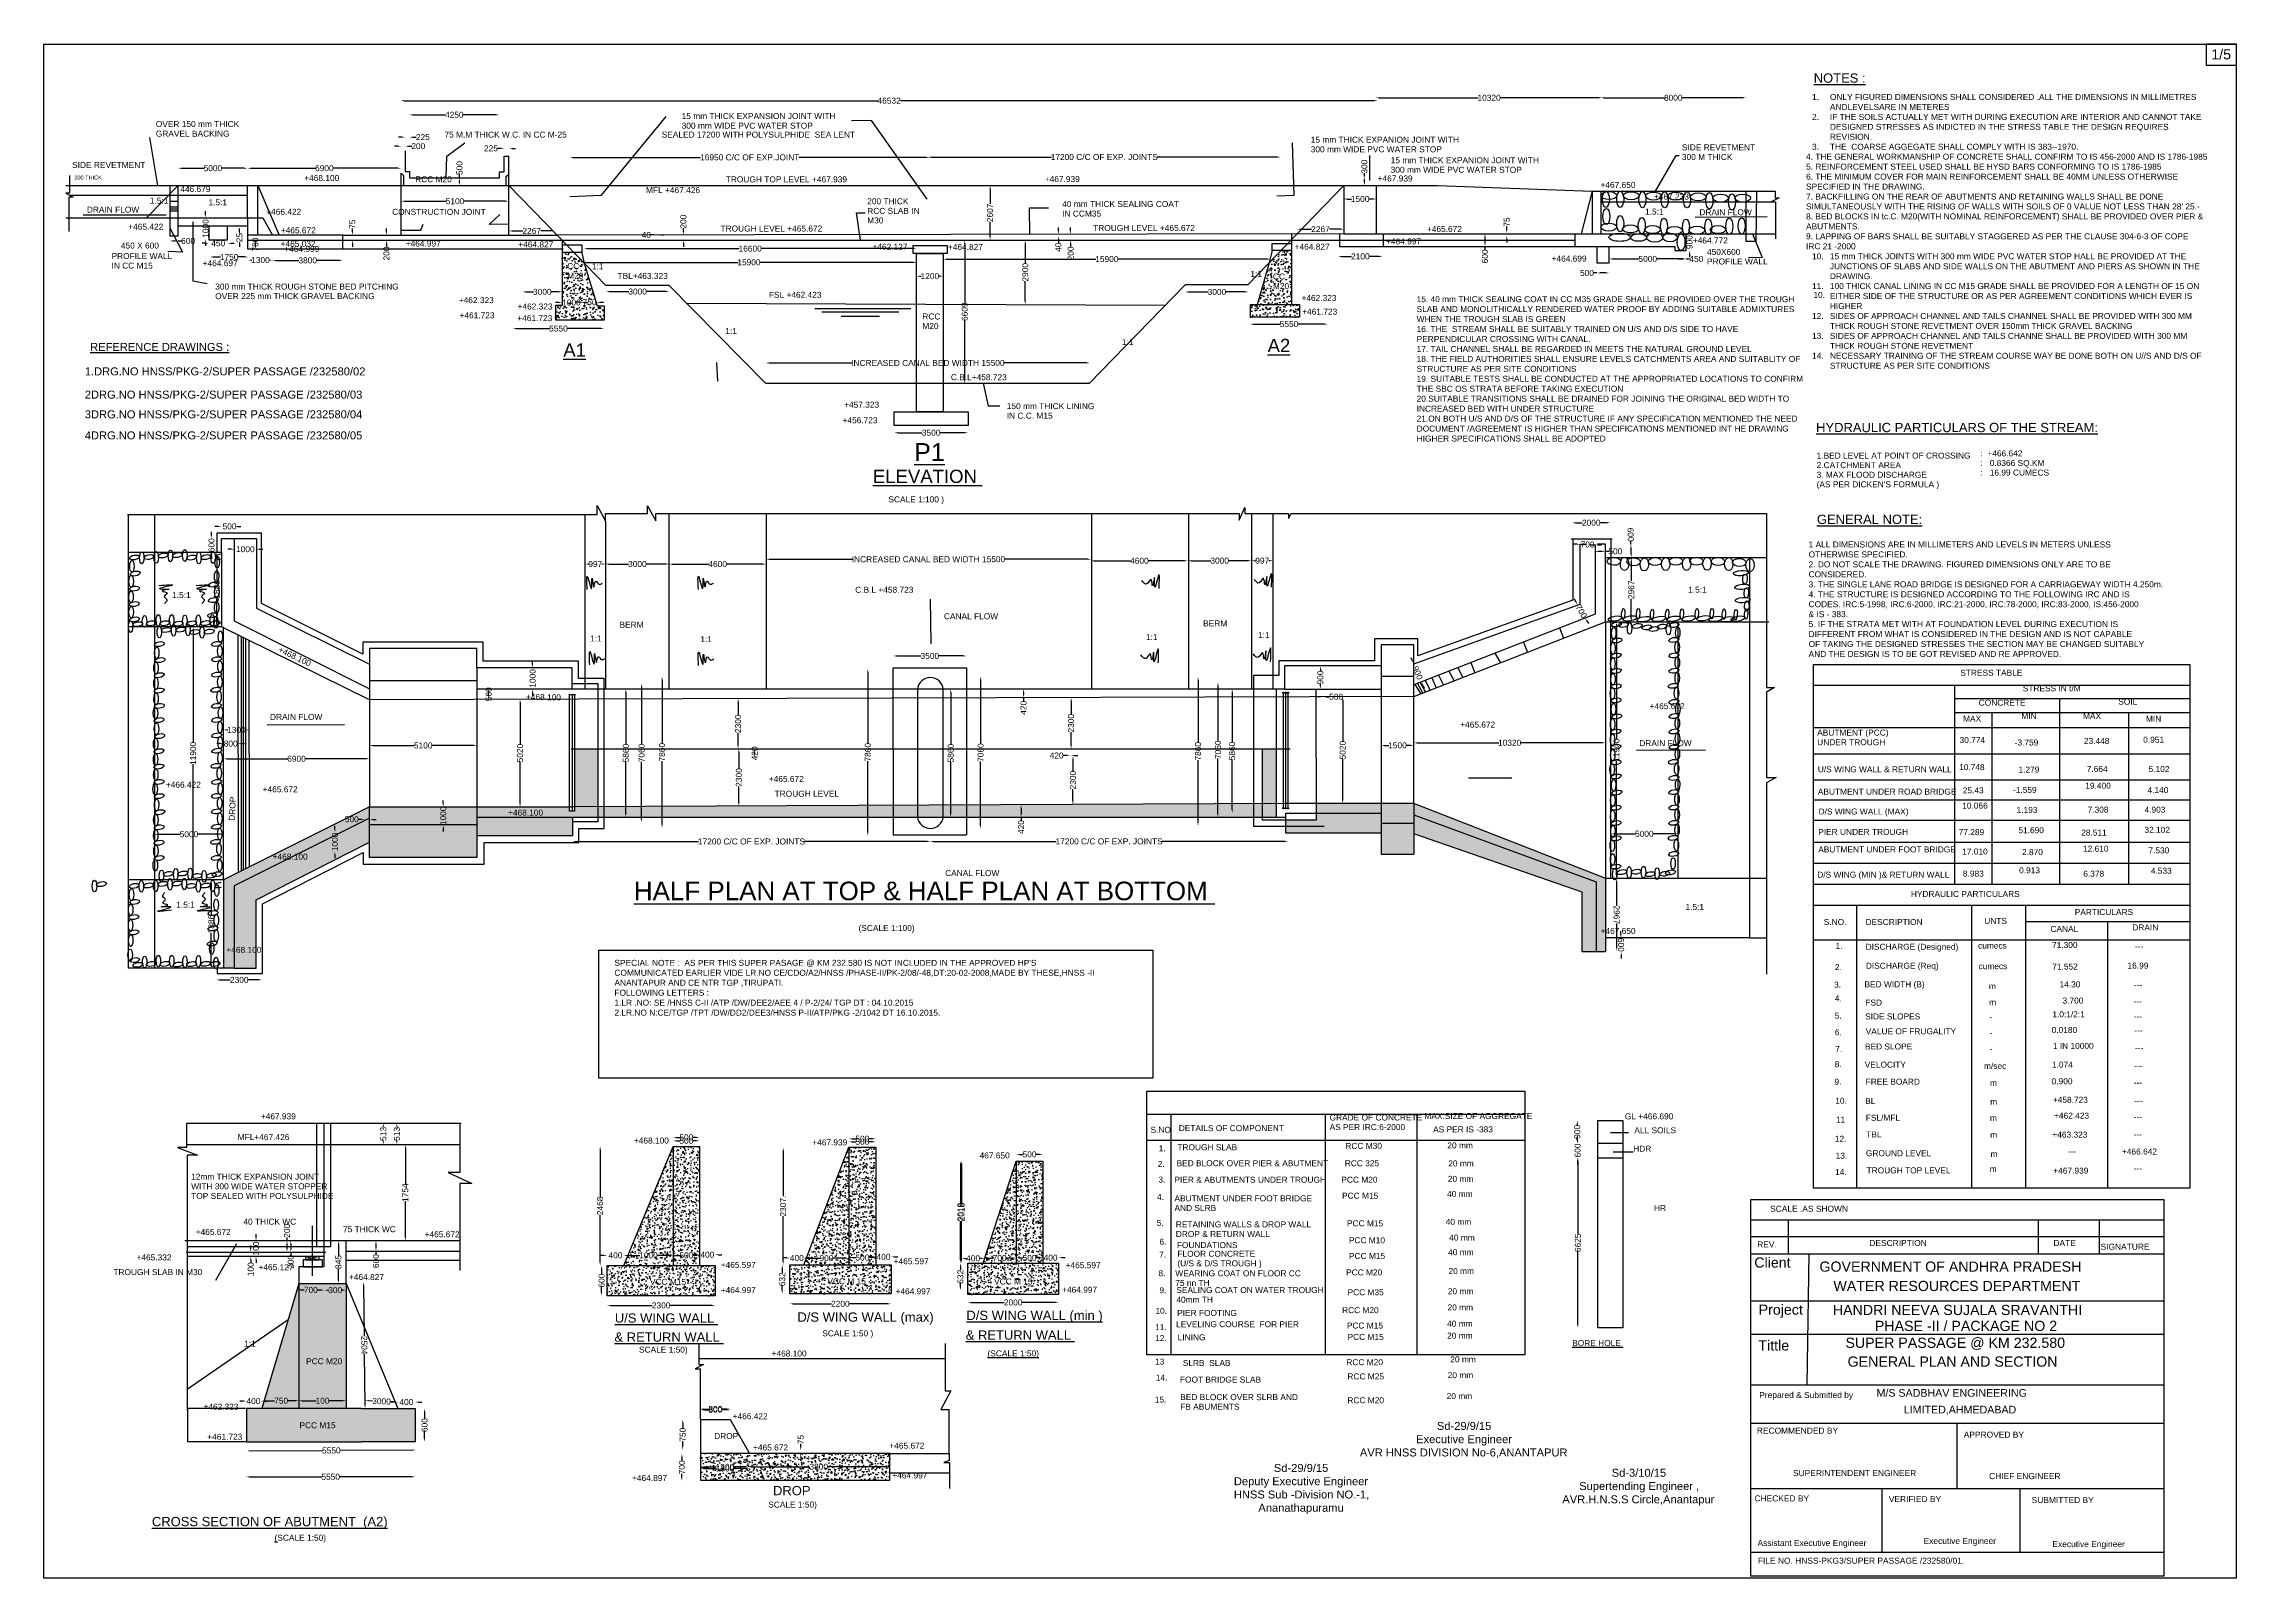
# Model space of a CAD drawing. Header units: millimetres. Extents: x 5124 to 5848355, y 2311 to 21025241.
# Drawn here: x 5765740 to 5848355, y 20967427 to 21025241 of the extents above.
import ezdxf

# ---------------------------------------------------------------- set-up
doc = ezdxf.new("R2010")
doc.units = ezdxf.units.MM
doc.header["$MEASUREMENT"] = 0
for name, color, linetype in [('DIMENSION', 2, 'Continuous'), ('DRAWING', 7, 'Continuous'), ('TEXT', 7, 'Continuous')]:
    doc.layers.add(name, color=color, linetype=linetype)
doc.styles.get("Standard").update_dxf_attribs({"font": 'arial.ttf', "height": 225})
doc.dimstyles.get("Standard").update_dxf_attribs({"dimtxt": 125, "dimasz": 125, "dimexe": 0.18, "dimexo": 0.0625, "dimgap": 0.09, "dimtad": 0, "dimdec": 0, "dimzin": 0, "dimdsep": 46, "dimtxsty": 'Standard', "dimcen": 0.09, "dimse1": 1, "dimse2": 1, "dimadec": 0, "dimazin": 0, "dimtfac": 1, "dimtdec": 0, "dimtofl": 0, "dimtmove": 0, "dimatfit": 3, "dimfxl": 0, "dimtolj": 1, "dimtzin": 0, "dimarcsym": 0})
pattern_1 = [(50, (0, 0), (179.3150457, -15.6880337), [18.75, -206.25]), (355, (0, 0), (-34.6878334, 188.0480334), [15, -165]), (100.4514, (14.94, -1.3), (144.6273454, 172.3598855), [15.9350475, -175.285528]), (46.1842, (0, 50), (266.8102622, -41.3797536), [28.125, -309.375]), (96.6356, (22.23, 46.55), (233.6656764, 243.5294677), [23.902572, -262.92825]), (351.1842, (0, 50), (233.6654863, 243.5296502), [22.5, -247.5]), (21, (25, 37.5), (149.226763, -100.6547227), [18.75, -206.25]), (326, (25, 37.5), (60.828833, 181.2875113), [15, -165]), (71.4514, (37.44, 29.11), (210.0556571, 80.6326242), [15.9350475, -175.285528]), (37.5, (0, 0), (3.03996383, 83.22346346), [0, -163, 0, -167.5, 0, -165.625]), (7.5, (0, 0), (65.76738436, 98.60292797), [0, -95.5, 0, -159.25, 0, -63.125]), (327.5, (-55.75, 0), (133.45560904, -5.63871793), [0, -62.5, 0, -195, 0, -258.75]), (317.5, (-80.75, 0), (145.79654234, 25.0262456), [0, -81.25, 0, -129.5, 0, -183.75])]
pattern_2 = [(50, (0, 0), (358.6300913, -31.3760675), [37.5, -412.5]), (355, (0, 0), (-69.375667, 376.096067), [30, -330]), (100.4514, (29.9, -2.6), (289.254691, 344.719771), [31.870095, -350.571056]), (46.1842, (0, 100), (533.620524, -82.759507), [56.25, -618.75]), (96.6356, (44.47, 93.1), (467.331353, 487.058935), [47.805144, -525.8565]), (351.1842, (0, 100), (467.330973, 487.0593), [45, -495]), (21, (50, 75), (298.453526, -201.3094453), [37.5, -412.5]), (326, (50, 75), (121.657666, 362.5750225), [30, -330]), (71.4514, (74.87, 58.22), (420.1113143, 161.2652484), [31.870095, -350.571056]), (37.5, (0, 0), (6.07992766, 166.4469269), [0, -326, 0, -335, 0, -331.25]), (7.5, (0, 0), (131.5347687, 197.205856), [0, -191, 0, -318.5, 0, -126.25]), (327.5, (-111.5, 0), (266.9112181, -11.2774359), [0, -125, 0, -390, 0, -517.5]), (317.5, (-161.5, 0), (291.5930847, 50.0524912), [0, -162.5, 0, -259, 0, -367.5])]

# ---------------------------------------------------------------- blocks, each defined once
blk = doc.blocks.new('*D4')
at = {"layer": 'Defpoints', "color": 0, "transparency": 16777216}
for p in [(5773418, 21020554), (5770803, 21019900), (5773418, 21019900)]:
    blk.add_point(p, dxfattribs=at)
at = {"layer": 'DRAWING', "color": 0, "lineweight": -2, "transparency": 16777216}
for p, q in [((5770928, 21020554), (5771775, 21020554)), ((5773293, 21020554), (5772446, 21020554))]:
    blk.add_line(p, q, dxfattribs=at)
at = {"layer": 'DRAWING', "color": 0, "transparency": 16777216}
for points in [[(5770928, 21020575), (5770928, 21020534), (5770803, 21020554)], [(5773293, 21020575), (5773293, 21020534), (5773418, 21020554)]]:
    blk.add_solid(points, dxfattribs=at)
at = {"layer": 'DRAWING', "color": 0, "transparency": 16777216, "insert": (5772110, 21020554), "char_height": 225, "attachment_point": 5}
blk.add_mtext('\\A1;5000', dxfattribs=at)
blk = doc.blocks.new('*D5')
at = {"layer": 'Defpoints', "color": 0, "transparency": 16777216}
for p in [(5779202, 21020554), (5773418, 21019900), (5779202, 21019900)]:
    blk.add_point(p, dxfattribs=at)
at = {"layer": 'DRAWING', "color": 0, "lineweight": -2, "transparency": 16777216}
for p, q in [((5773543, 21020554), (5775973, 21020554)), ((5779077, 21020554), (5776646, 21020554))]:
    blk.add_line(p, q, dxfattribs=at)
at = {"layer": 'DRAWING', "color": 0, "transparency": 16777216}
for points in [[(5773543, 21020575), (5773543, 21020534), (5773418, 21020554)], [(5779077, 21020575), (5779077, 21020534), (5779202, 21020554)]]:
    blk.add_solid(points, dxfattribs=at)
at = {"layer": 'DRAWING', "color": 0, "transparency": 16777216, "insert": (5776310, 21020554), "char_height": 225, "attachment_point": 5}
blk.add_mtext('\\A1;6900', dxfattribs=at)
blk = doc.blocks.new('*D6')
at = {"layer": 'Defpoints', "color": 0, "transparency": 16777216}
for p in [(5779351, 21021385), (5779202, 21020554), (5779351, 21020554)]:
    blk.add_point(p, dxfattribs=at)
at = {"layer": 'DRAWING', "color": 0, "lineweight": -2, "transparency": 16777216}
for p, q in [((5779077, 21021385), (5778952, 21021385)), ((5779476, 21021385), (5779601, 21021385))]:
    blk.add_line(p, q, dxfattribs=at)
at = {"layer": 'DRAWING', "color": 0, "transparency": 16777216}
for points in [[(5779077, 21021405), (5779077, 21021364), (5779202, 21021385)], [(5779476, 21021405), (5779476, 21021364), (5779351, 21021385)]]:
    blk.add_solid(points, dxfattribs=at)
at = {"layer": 'DRAWING', "color": 0, "transparency": 16777216, "insert": (5779851, 21021385), "char_height": 225, "attachment_point": 5}
blk.add_mtext('\\A1;200', dxfattribs=at)
blk = doc.blocks.new('*D7')
at = {"layer": 'Defpoints', "color": 0, "transparency": 16777216}
for p in [(5779520, 21021726), (5779351, 21020437), (5779520, 21020437)]:
    blk.add_point(p, dxfattribs=at)
at = {"layer": 'DRAWING', "color": 0, "lineweight": -2, "transparency": 16777216}
for p, q in [((5779226, 21021726), (5779101, 21021726)), ((5779645, 21021726), (5779770, 21021726))]:
    blk.add_line(p, q, dxfattribs=at)
at = {"layer": 'DRAWING', "color": 0, "transparency": 16777216}
for points in [[(5779226, 21021747), (5779226, 21021705), (5779351, 21021726)], [(5779645, 21021747), (5779645, 21021705), (5779520, 21021726)]]:
    blk.add_solid(points, dxfattribs=at)
at = {"layer": 'DRAWING', "color": 0, "transparency": 16777216, "insert": (5780022, 21021726), "char_height": 225, "attachment_point": 5}
blk.add_mtext('\\A1;225', dxfattribs=at)
blk = doc.blocks.new('*D8')
at = {"layer": 'Defpoints', "color": 0, "transparency": 16777216}
for p in [(5779517, 21022456), (5782897, 21022566), (5782897, 21022496)]:
    blk.add_point(p, dxfattribs=at)
at = {"layer": 'DRAWING', "color": 0, "lineweight": -2, "transparency": 16777216}
for p, q in [((5779642, 21022566), (5780867, 21022566)), ((5782772, 21022566), (5781547, 21022566))]:
    blk.add_line(p, q, dxfattribs=at)
at = {"layer": 'DRAWING', "color": 0, "transparency": 16777216}
for points in [[(5779642, 21022587), (5779642, 21022545), (5779517, 21022566)], [(5782772, 21022587), (5782772, 21022545), (5782897, 21022566)]]:
    blk.add_solid(points, dxfattribs=at)
at = {"layer": 'DRAWING', "color": 0, "transparency": 16777216, "insert": (5781207, 21022566), "char_height": 225, "attachment_point": 5}
blk.add_mtext('\\A1;4250', dxfattribs=at)
blk = doc.blocks.new('*D9')
at = {"layer": 'Defpoints', "color": 0, "transparency": 16777216}
for p in [(5783089, 21021304), (5783089, 21021010), (5783267, 21021010)]:
    blk.add_point(p, dxfattribs=at)
at = {"layer": 'DRAWING', "color": 0, "lineweight": -2, "transparency": 16777216}
for p, q in [((5782964, 21021304), (5782839, 21021304)), ((5783392, 21021304), (5783517, 21021304))]:
    blk.add_line(p, q, dxfattribs=at)
at = {"layer": 'DRAWING', "color": 0, "transparency": 16777216}
for points in [[(5782964, 21021325), (5782964, 21021283), (5783089, 21021304)], [(5783392, 21021325), (5783392, 21021283), (5783267, 21021304)]]:
    blk.add_solid(points, dxfattribs=at)
at = {"layer": 'DRAWING', "color": 0, "transparency": 16777216, "insert": (5782588, 21021304), "char_height": 225, "attachment_point": 5}
blk.add_mtext('\\A1;225', dxfattribs=at)
blk = doc.blocks.new('*D10')
at = {"layer": 'Defpoints', "color": 0, "transparency": 16777216}
for p in [(5781404, 21020189), (5781404, 21020189), (5781404, 21019900)]:
    blk.add_point(p, dxfattribs=at)
at = {"layer": 'DRAWING', "color": 0, "lineweight": -2, "transparency": 16777216}
for p, q in [((5781404, 21020189), (5781404, 21020314)), ((5781404, 21020025), (5781404, 21020064))]:
    blk.add_line(p, q, dxfattribs=at)
at = {"layer": 'DRAWING', "color": 0, "transparency": 16777216}
for points in [[(5781383, 21020064), (5781425, 21020064), (5781404, 21020189)], [(5781383, 21020025), (5781425, 21020025), (5781404, 21019900)]]:
    blk.add_solid(points, dxfattribs=at)
at = {"layer": 'DRAWING', "color": 0, "transparency": 16777216, "insert": (5781404, 21020562), "char_height": 225, "attachment_point": 5, "rotation": 90}
blk.add_mtext('\\A1;500', dxfattribs=at)
blk = doc.blocks.new('*D11')
at = {"layer": 'Defpoints', "color": 0, "transparency": 16777216}
for p in [(5779202, 21019203), (5783267, 21019311), (5783267, 21019203)]:
    blk.add_point(p, dxfattribs=at)
at = {"layer": 'DRAWING', "color": 0, "lineweight": -2, "transparency": 16777216}
for p, q in [((5779327, 21019311), (5780898, 21019311)), ((5783142, 21019311), (5781570, 21019311))]:
    blk.add_line(p, q, dxfattribs=at)
at = {"layer": 'DRAWING', "color": 0, "transparency": 16777216}
for points in [[(5779327, 21019332), (5779327, 21019290), (5779202, 21019311)], [(5783142, 21019332), (5783142, 21019290), (5783267, 21019311)]]:
    blk.add_solid(points, dxfattribs=at)
at = {"layer": 'DRAWING', "color": 0, "transparency": 16777216, "insert": (5781234, 21019311), "char_height": 225, "attachment_point": 5}
blk.add_mtext('\\A1;5100', dxfattribs=at)
blk = doc.blocks.new('*D12')
at = {"layer": 'Defpoints', "color": 0, "transparency": 16777216}
for p in [(5783267, 21018157), (5784983, 21018192), (5784983, 21018136)]:
    blk.add_point(p, dxfattribs=at)
at = {"layer": 'DRAWING', "color": 0, "lineweight": -2, "transparency": 16777216}
for p, q in [((5783392, 21018192), (5783787, 21018192)), ((5784858, 21018192), (5784463, 21018192))]:
    blk.add_line(p, q, dxfattribs=at)
at = {"layer": 'DRAWING', "color": 0, "transparency": 16777216}
for points in [[(5783392, 21018213), (5783392, 21018171), (5783267, 21018192)], [(5784858, 21018213), (5784858, 21018171), (5784983, 21018192)]]:
    blk.add_solid(points, dxfattribs=at)
at = {"layer": 'DRAWING', "color": 0, "transparency": 16777216, "insert": (5784125, 21018192), "char_height": 225, "attachment_point": 5}
blk.add_mtext('\\A1;2267', dxfattribs=at)
blk = doc.blocks.new('*D13')
at = {"layer": 'Defpoints', "color": 0, "transparency": 16777216}
for p in [(5799117, 21020962), (5785563, 21019900), (5799117, 21019900)]:
    blk.add_point(p, dxfattribs=at)
at = {"layer": 'DRAWING', "color": 0, "lineweight": -2, "transparency": 16777216}
for p, q in [((5785688, 21020962), (5790491, 21020962)), ((5798992, 21020962), (5794189, 21020962))]:
    blk.add_line(p, q, dxfattribs=at)
at = {"layer": 'DRAWING', "color": 0, "transparency": 16777216}
for points in [[(5785688, 21020983), (5785688, 21020941), (5785563, 21020962)], [(5798992, 21020983), (5798992, 21020941), (5799117, 21020962)]]:
    blk.add_solid(points, dxfattribs=at)
at = {"layer": 'DRAWING', "color": 0, "transparency": 16777216, "insert": (5792340, 21020962), "char_height": 225, "attachment_point": 5}
blk.add_mtext('\\A1;16950 C/C OF EXP.JOINT', dxfattribs=at)
blk = doc.blocks.new('*D14')
at = {"layer": 'Defpoints', "color": 0, "transparency": 16777216}
for p in [(5799054, 21020952), (5812346, 21021002), (5812346, 21020974)]:
    blk.add_point(p, dxfattribs=at)
at = {"layer": 'DRAWING', "color": 0, "lineweight": -2, "transparency": 16777216}
for p, q in [((5799179, 21020974), (5803708, 21020974)), ((5812221, 21020974), (5807692, 21020974))]:
    blk.add_line(p, q, dxfattribs=at)
at = {"layer": 'DRAWING', "color": 0, "transparency": 16777216}
for points in [[(5799179, 21020995), (5799179, 21020953), (5799054, 21020974)], [(5812221, 21020995), (5812221, 21020953), (5812346, 21020974)]]:
    blk.add_solid(points, dxfattribs=at)
at = {"layer": 'DRAWING', "color": 0, "transparency": 16777216, "insert": (5805700, 21020974), "char_height": 225, "attachment_point": 5}
blk.add_mtext('\\A1;17200 C/C OF EXP. JOINTS', dxfattribs=at)
blk = doc.blocks.new('*D15')
at = {"layer": 'Defpoints', "color": 0, "transparency": 16777216}
for p in [(5801397, 21019900), (5801397, 21019900), (5801397, 21017844)]:
    blk.add_point(p, dxfattribs=at)
at = {"layer": 'DRAWING', "color": 0, "lineweight": -2, "transparency": 16777216}
for p, q in [((5801397, 21019775), (5801397, 21019210)), ((5801397, 21017969), (5801397, 21018534))]:
    blk.add_line(p, q, dxfattribs=at)
at = {"layer": 'DRAWING', "color": 0, "transparency": 16777216}
for points in [[(5801376, 21019775), (5801417, 21019775), (5801397, 21019900)], [(5801376, 21017969), (5801417, 21017969), (5801397, 21017844)]]:
    blk.add_solid(points, dxfattribs=at)
at = {"layer": 'DRAWING', "color": 0, "transparency": 16777216, "insert": (5801397, 21018872), "char_height": 225, "attachment_point": 5, "rotation": 90}
blk.add_mtext('\\A1;2607', dxfattribs=at)
blk = doc.blocks.new('*D16')
at = {"layer": 'Defpoints', "color": 0, "transparency": 16777216}
for p in [(5804434, 21018069), (5804434, 21017845), (5804434, 21017845)]:
    blk.add_point(p, dxfattribs=at)
at = {"layer": 'DRAWING', "color": 0, "lineweight": -2, "transparency": 16777216}
for p, q in [((5804434, 21018194), (5804434, 21018319)), ((5804434, 21017720), (5804434, 21017595))]:
    blk.add_line(p, q, dxfattribs=at)
at = {"layer": 'DRAWING', "color": 0, "transparency": 16777216}
for points in [[(5804413, 21018194), (5804455, 21018194), (5804434, 21018069)], [(5804413, 21017720), (5804455, 21017720), (5804434, 21017845)]]:
    blk.add_solid(points, dxfattribs=at)
at = {"layer": 'DRAWING', "color": 0, "transparency": 16777216, "insert": (5804434, 21017345), "char_height": 225, "attachment_point": 5, "rotation": 90}
blk.add_mtext('\\A1;200', dxfattribs=at)
blk = doc.blocks.new('*D17')
at = {"layer": 'Defpoints', "color": 0, "transparency": 16777216}
for p in [(5803977, 21018068), (5803970, 21017995), (5803978, 21017995)]:
    blk.add_point(p, dxfattribs=at)
at = {"layer": 'DRAWING', "color": 0, "lineweight": -2, "transparency": 16777216}
for p, q in [((5803970, 21018193), (5803970, 21018318)), ((5803970, 21017870), (5803970, 21017745))]:
    blk.add_line(p, q, dxfattribs=at)
at = {"layer": 'DRAWING', "color": 0, "transparency": 16777216}
for points in [[(5803949, 21018193), (5803991, 21018193), (5803970, 21018068)], [(5803949, 21017870), (5803991, 21017870), (5803970, 21017995)]]:
    blk.add_solid(points, dxfattribs=at)
at = {"layer": 'DRAWING', "color": 0, "transparency": 16777216, "insert": (5803970, 21017579), "char_height": 225, "attachment_point": 5, "rotation": 90}
blk.add_mtext('\\A1;40', dxfattribs=at)
blk = doc.blocks.new('*D18')
at = {"layer": 'Defpoints', "color": 0, "transparency": 16777216}
for p in [(5798628, 21016486), (5798628, 21016389), (5799628, 21016389)]:
    blk.add_point(p, dxfattribs=at)
at = {"layer": 'DRAWING', "color": 0, "lineweight": -2, "transparency": 16777216}
for p, q in [((5798753, 21016486), (5798803, 21016486)), ((5799503, 21016486), (5799453, 21016486))]:
    blk.add_line(p, q, dxfattribs=at)
at = {"layer": 'DRAWING', "color": 0, "transparency": 16777216}
for points in [[(5798753, 21016507), (5798753, 21016465), (5798628, 21016486)], [(5799503, 21016507), (5799503, 21016465), (5799628, 21016486)]]:
    blk.add_solid(points, dxfattribs=at)
at = {"layer": 'DRAWING', "color": 0, "transparency": 16777216, "insert": (5799128, 21016486), "char_height": 225, "attachment_point": 5}
blk.add_mtext('\\A1;1200', dxfattribs=at)
blk = doc.blocks.new('*D19')
at = {"layer": 'Defpoints', "color": 0, "transparency": 16777216}
for p in [(5800465, 21017844), (5800440, 21012451), (5800465, 21012451)]:
    blk.add_point(p, dxfattribs=at)
at = {"layer": 'DRAWING', "color": 0, "lineweight": -2, "transparency": 16777216}
for p, q in [((5800440, 21017719), (5800440, 21015485)), ((5800440, 21012576), (5800440, 21014811))]:
    blk.add_line(p, q, dxfattribs=at)
at = {"layer": 'DRAWING', "color": 0, "transparency": 16777216}
for points in [[(5800419, 21017719), (5800461, 21017719), (5800440, 21017844)], [(5800419, 21012576), (5800461, 21012576), (5800440, 21012451)]]:
    blk.add_solid(points, dxfattribs=at)
at = {"layer": 'DRAWING', "color": 0, "transparency": 16777216, "insert": (5800440, 21015148), "char_height": 225, "attachment_point": 5, "rotation": 90}
blk.add_mtext('\\A1;6609', dxfattribs=at)
blk = doc.blocks.new('*D20')
at = {"layer": 'Defpoints', "color": 0, "transparency": 16777216}
for p in [(5786086, 21017525), (5786086, 21017116), (5798628, 21017099)]:
    blk.add_point(p, dxfattribs=at)
at = {"layer": 'DRAWING', "color": 0, "lineweight": -2, "transparency": 16777216}
for p, q in [((5786211, 21017525), (5791945, 21017525)), ((5798503, 21017525), (5792770, 21017525))]:
    blk.add_line(p, q, dxfattribs=at)
at = {"layer": 'DRAWING', "color": 0, "transparency": 16777216}
for points in [[(5786211, 21017546), (5786211, 21017504), (5786086, 21017525)], [(5798503, 21017546), (5798503, 21017504), (5798628, 21017525)]]:
    blk.add_solid(points, dxfattribs=at)
at = {"layer": 'DRAWING', "color": 0, "transparency": 16777216, "insert": (5792357, 21017525), "char_height": 225, "attachment_point": 5}
blk.add_mtext('\\A1;16600', dxfattribs=at)
blk = doc.blocks.new('*D21')
at = {"layer": 'Defpoints', "color": 0, "transparency": 16777216}
for p in [(5785994, 21017089), (5785994, 21017008), (5798628, 21017099)]:
    blk.add_point(p, dxfattribs=at)
at = {"layer": 'DRAWING', "color": 0, "lineweight": -2, "transparency": 16777216}
for p, q in [((5786119, 21017008), (5791899, 21017008)), ((5798503, 21017008), (5792724, 21017008))]:
    blk.add_line(p, q, dxfattribs=at)
at = {"layer": 'DRAWING', "color": 0, "transparency": 16777216}
for points in [[(5786119, 21017029), (5786119, 21016988), (5785994, 21017008)], [(5798503, 21017029), (5798503, 21016988), (5798628, 21017008)]]:
    blk.add_solid(points, dxfattribs=at)
at = {"layer": 'DRAWING', "color": 0, "transparency": 16777216, "insert": (5792311, 21017008), "char_height": 225, "attachment_point": 5}
blk.add_mtext('\\A1;15900', dxfattribs=at)
blk = doc.blocks.new('*D22')
at = {"layer": 'Defpoints', "color": 0, "transparency": 16777216}
for p in [(5770486, 21018012), (5770803, 21018012), (5770803, 21017815)]:
    blk.add_point(p, dxfattribs=at)
at = {"layer": 'DRAWING', "color": 0, "lineweight": -2, "transparency": 16777216}
for p, q in [((5770611, 21017815), (5770678, 21017815)), ((5770803, 21017815), (5770928, 21017815))]:
    blk.add_line(p, q, dxfattribs=at)
at = {"layer": 'DRAWING', "color": 0, "transparency": 16777216}
for points in [[(5770611, 21017836), (5770611, 21017794), (5770486, 21017815)], [(5770678, 21017836), (5770678, 21017794), (5770803, 21017815)]]:
    blk.add_solid(points, dxfattribs=at)
at = {"layer": 'DRAWING', "color": 0, "transparency": 16777216, "insert": (5771177, 21017815), "char_height": 225, "attachment_point": 5}
blk.add_mtext('\\A1;600', dxfattribs=at)
blk = doc.blocks.new('*D23')
at = {"layer": 'Defpoints', "color": 0, "transparency": 16777216}
for p in [(5773113, 21018033), (5773418, 21018033), (5773418, 21017842)]:
    blk.add_point(p, dxfattribs=at)
at = {"layer": 'DRAWING', "color": 0, "lineweight": -2, "transparency": 16777216}
for p, q in [((5773113, 21018158), (5773113, 21018283)), ((5773113, 21017717), (5773113, 21017592))]:
    blk.add_line(p, q, dxfattribs=at)
at = {"layer": 'DRAWING', "color": 0, "transparency": 16777216}
for points in [[(5773092, 21018158), (5773134, 21018158), (5773113, 21018033)], [(5773092, 21017717), (5773134, 21017717), (5773113, 21017842)]]:
    blk.add_solid(points, dxfattribs=at)
at = {"layer": 'DRAWING', "color": 0, "transparency": 16777216, "insert": (5773113, 21017938), "char_height": 225, "attachment_point": 5, "rotation": 90}
blk.add_mtext('\\A1;25', dxfattribs=at)
blk = doc.blocks.new('*D24')
at = {"layer": 'Defpoints', "color": 0, "transparency": 16777216}
for p in [(5773418, 21017842), (5773418, 21017515), (5773709, 21017515)]:
    blk.add_point(p, dxfattribs=at)
at = {"layer": 'DRAWING', "color": 0, "lineweight": -2, "transparency": 16777216}
blk.add_line((5773709, 21017717), (5773709, 21017640), dxfattribs=at)
at = {"layer": 'DRAWING', "color": 0, "transparency": 16777216}
for points in [[(5773688, 21017717), (5773730, 21017717), (5773709, 21017842)], [(5773688, 21017640), (5773730, 21017640), (5773709, 21017515)]]:
    blk.add_solid(points, dxfattribs=at)
at = {"layer": 'DRAWING', "color": 0, "transparency": 16777216, "insert": (5773709, 21017678), "char_height": 225, "attachment_point": 5, "rotation": 90}
blk.add_mtext('\\A1;700', dxfattribs=at)
blk = doc.blocks.new('*D25')
at = {"layer": 'Defpoints', "color": 0, "transparency": 16777216}
for p in [(5771998, 21017235), (5771998, 21017210), (5773444, 21017220)]:
    blk.add_point(p, dxfattribs=at)
at = {"layer": 'DRAWING', "color": 0, "lineweight": -2, "transparency": 16777216}
for p, q in [((5772123, 21017210), (5772396, 21017210)), ((5773319, 21017210), (5773046, 21017210))]:
    blk.add_line(p, q, dxfattribs=at)
at = {"layer": 'DRAWING', "color": 0, "transparency": 16777216}
for points in [[(5772123, 21017231), (5772123, 21017189), (5771998, 21017210)], [(5773319, 21017231), (5773319, 21017189), (5773444, 21017210)]]:
    blk.add_solid(points, dxfattribs=at)
at = {"layer": 'DRAWING', "color": 0, "transparency": 16777216, "insert": (5772721, 21017210), "char_height": 225, "attachment_point": 5}
blk.add_mtext('\\A1;1750', dxfattribs=at)
blk = doc.blocks.new('*D26')
at = {"layer": 'Defpoints', "color": 0, "transparency": 16777216}
for p in [(5773444, 21017210), (5773444, 21017091), (5774361, 21017159)]:
    blk.add_point(p, dxfattribs=at)
at = {"layer": 'DRAWING', "color": 0, "lineweight": -2, "transparency": 16777216}
for p, q in [((5773569, 21017091), (5773577, 21017091)), ((5774236, 21017091), (5774228, 21017091))]:
    blk.add_line(p, q, dxfattribs=at)
at = {"layer": 'DRAWING', "color": 0, "transparency": 16777216}
for points in [[(5773569, 21017112), (5773569, 21017070), (5773444, 21017091)], [(5774236, 21017112), (5774236, 21017070), (5774361, 21017091)]]:
    blk.add_solid(points, dxfattribs=at)
at = {"layer": 'DRAWING', "color": 0, "transparency": 16777216, "insert": (5773903, 21017091), "char_height": 225, "attachment_point": 5}
blk.add_mtext('\\A1;1300', dxfattribs=at)
blk = doc.blocks.new('*D27')
at = {"layer": 'Defpoints', "color": 0, "transparency": 16777216}
for p in [(5774361, 21017091), (5777004, 21017153), (5777004, 21017080)]:
    blk.add_point(p, dxfattribs=at)
at = {"layer": 'DRAWING', "color": 0, "lineweight": -2, "transparency": 16777216}
for p, q in [((5774486, 21017080), (5775347, 21017080)), ((5776879, 21017080), (5776018, 21017080))]:
    blk.add_line(p, q, dxfattribs=at)
at = {"layer": 'DRAWING', "color": 0, "transparency": 16777216}
for points in [[(5774486, 21017101), (5774486, 21017059), (5774361, 21017080)], [(5776879, 21017101), (5776879, 21017059), (5777004, 21017080)]]:
    blk.add_solid(points, dxfattribs=at)
at = {"layer": 'DRAWING', "color": 0, "transparency": 16777216, "insert": (5775683, 21017080), "char_height": 225, "attachment_point": 5}
blk.add_mtext('\\A1;3800', dxfattribs=at)
blk = doc.blocks.new('*D28')
at = {"layer": 'Defpoints', "color": 0, "transparency": 16777216}
for p in [(5777335, 21018033), (5777335, 21017842), (5777366, 21018033)]:
    blk.add_point(p, dxfattribs=at)
at = {"layer": 'DRAWING', "color": 0, "lineweight": -2, "transparency": 16777216}
for p, q in [((5777366, 21018158), (5777366, 21018283)), ((5777366, 21017717), (5777366, 21017592))]:
    blk.add_line(p, q, dxfattribs=at)
at = {"layer": 'DRAWING', "color": 0, "transparency": 16777216}
for points in [[(5777345, 21018158), (5777387, 21018158), (5777366, 21018033)], [(5777345, 21017717), (5777387, 21017717), (5777366, 21017842)]]:
    blk.add_solid(points, dxfattribs=at)
at = {"layer": 'DRAWING', "color": 0, "transparency": 16777216, "insert": (5777366, 21018445), "char_height": 225, "attachment_point": 5, "rotation": 90}
blk.add_mtext('\\A1;75', dxfattribs=at)
blk = doc.blocks.new('*D29')
at = {"layer": 'Defpoints', "color": 0, "transparency": 16777216}
for p in [(5778280, 21018033), (5778280, 21017842), (5778651, 21017842)]:
    blk.add_point(p, dxfattribs=at)
at = {"layer": 'DRAWING', "color": 0, "lineweight": -2, "transparency": 16777216}
for p, q in [((5778651, 21018158), (5778651, 21018283)), ((5778651, 21017717), (5778651, 21017592))]:
    blk.add_line(p, q, dxfattribs=at)
at = {"layer": 'DRAWING', "color": 0, "transparency": 16777216}
for points in [[(5778630, 21018158), (5778671, 21018158), (5778651, 21018033)], [(5778630, 21017717), (5778671, 21017717), (5778651, 21017842)]]:
    blk.add_solid(points, dxfattribs=at)
at = {"layer": 'DRAWING', "color": 0, "transparency": 16777216, "insert": (5778651, 21017342), "char_height": 225, "attachment_point": 5, "rotation": 90}
blk.add_mtext('\\A1;200', dxfattribs=at)
blk = doc.blocks.new('*D30')
at = {"layer": 'Defpoints', "color": 0, "transparency": 16777216}
for p in [(5771957, 21017735), (5771957, 21017725), (5772665, 21017725)]:
    blk.add_point(p, dxfattribs=at)
at = {"layer": 'DRAWING', "color": 0, "lineweight": -2, "transparency": 16777216}
for p, q in [((5771832, 21017725), (5771707, 21017725)), ((5772790, 21017725), (5772915, 21017725))]:
    blk.add_line(p, q, dxfattribs=at)
at = {"layer": 'DRAWING', "color": 0, "transparency": 16777216}
for points in [[(5771832, 21017746), (5771832, 21017704), (5771957, 21017725)], [(5772790, 21017746), (5772790, 21017704), (5772665, 21017725)]]:
    blk.add_solid(points, dxfattribs=at)
at = {"layer": 'DRAWING', "color": 0, "transparency": 16777216, "insert": (5772311, 21017725), "char_height": 225, "attachment_point": 5}
blk.add_mtext('\\A1;450', dxfattribs=at)
blk = doc.blocks.new('*D31')
at = {"layer": 'Defpoints', "color": 0, "transparency": 16777216}
for p in [(5771816, 21018690), (5771835, 21018690), (5771816, 21017879)]:
    blk.add_point(p, dxfattribs=at)
at = {"layer": 'DRAWING', "color": 0, "lineweight": -2, "transparency": 16777216}
for p, q in [((5771835, 21018815), (5771835, 21018940)), ((5771835, 21017754), (5771835, 21017629))]:
    blk.add_line(p, q, dxfattribs=at)
at = {"layer": 'DRAWING', "color": 0, "transparency": 16777216}
for points in [[(5771814, 21018815), (5771856, 21018815), (5771835, 21018690)], [(5771814, 21017754), (5771856, 21017754), (5771835, 21017879)]]:
    blk.add_solid(points, dxfattribs=at)
at = {"layer": 'DRAWING', "color": 0, "transparency": 16777216, "insert": (5771835, 21018285), "char_height": 225, "attachment_point": 5, "rotation": 90}
blk.add_mtext('\\A1;1000', dxfattribs=at)
blk = doc.blocks.new('*D32')
at = {"layer": 'Defpoints', "color": 0, "transparency": 16777216}
for p in [(5783780, 21015895), (5783780, 21015803), (5785267, 21015816)]:
    blk.add_point(p, dxfattribs=at)
at = {"layer": 'DRAWING', "color": 0, "lineweight": -2, "transparency": 16777216}
for p, q in [((5783905, 21015895), (5784188, 21015895)), ((5785142, 21015895), (5784859, 21015895))]:
    blk.add_line(p, q, dxfattribs=at)
at = {"layer": 'DRAWING', "color": 0, "transparency": 16777216}
for points in [[(5783905, 21015916), (5783905, 21015874), (5783780, 21015895)], [(5785142, 21015916), (5785142, 21015874), (5785267, 21015895)]]:
    blk.add_solid(points, dxfattribs=at)
at = {"layer": 'DRAWING', "color": 0, "transparency": 16777216, "insert": (5784524, 21015895), "char_height": 225, "attachment_point": 5}
blk.add_mtext('\\A1;3000', dxfattribs=at)
blk = doc.blocks.new('*D33')
at = {"layer": 'Defpoints', "color": 0, "transparency": 16777216}
for p in [(5786037, 21015503), (5786037, 21015491), (5786574, 21015458)]:
    blk.add_point(p, dxfattribs=at)
at = {"layer": 'DRAWING', "color": 0, "lineweight": -2, "transparency": 16777216}
for p, q in [((5785912, 21015503), (5785787, 21015503)), ((5786699, 21015503), (5786824, 21015503))]:
    blk.add_line(p, q, dxfattribs=at)
at = {"layer": 'DRAWING', "color": 0, "transparency": 16777216}
for points in [[(5785912, 21015524), (5785912, 21015482), (5786037, 21015503)], [(5786699, 21015524), (5786699, 21015482), (5786574, 21015503)]]:
    blk.add_solid(points, dxfattribs=at)
at = {"layer": 'DRAWING', "color": 0, "transparency": 16777216, "insert": (5786306, 21015503), "char_height": 225, "attachment_point": 5}
blk.add_mtext('\\A1;750', dxfattribs=at)
blk = doc.blocks.new('*D34')
at = {"layer": 'Defpoints', "color": 0, "transparency": 16777216}
for p in [(5785267, 21015503), (5785975, 21015493), (5785975, 21015493)]:
    blk.add_point(p, dxfattribs=at)
at = {"layer": 'DRAWING', "color": 0, "lineweight": -2, "transparency": 16777216}
for p, q in [((5785142, 21015493), (5785017, 21015493)), ((5786100, 21015493), (5786225, 21015493))]:
    blk.add_line(p, q, dxfattribs=at)
at = {"layer": 'DRAWING', "color": 0, "transparency": 16777216}
for points in [[(5785142, 21015514), (5785142, 21015472), (5785267, 21015493)], [(5786100, 21015514), (5786100, 21015472), (5785975, 21015493)]]:
    blk.add_solid(points, dxfattribs=at)
at = {"layer": 'DRAWING', "color": 0, "transparency": 16777216, "insert": (5785621, 21015493), "char_height": 225, "attachment_point": 5}
blk.add_mtext('\\A1;1000', dxfattribs=at)
blk = doc.blocks.new('*D35')
at = {"layer": 'Defpoints', "color": 0, "transparency": 16777216}
for p in [(5783415, 21014553), (5783415, 21014513), (5786849, 21014560)]:
    blk.add_point(p, dxfattribs=at)
at = {"layer": 'DRAWING', "color": 0, "lineweight": -2, "transparency": 16777216}
for p, q in [((5783540, 21014513), (5784796, 21014513)), ((5786724, 21014513), (5785467, 21014513))]:
    blk.add_line(p, q, dxfattribs=at)
at = {"layer": 'DRAWING', "color": 0, "transparency": 16777216}
for points in [[(5783540, 21014534), (5783540, 21014492), (5783415, 21014513)], [(5786724, 21014534), (5786724, 21014492), (5786849, 21014513)]]:
    blk.add_solid(points, dxfattribs=at)
at = {"layer": 'DRAWING', "color": 0, "transparency": 16777216, "insert": (5785132, 21014513), "char_height": 225, "attachment_point": 5}
blk.add_mtext('\\A1;5550', dxfattribs=at)
blk = doc.blocks.new('*D36')
at = {"layer": 'Defpoints', "color": 0, "transparency": 16777216}
for p in [(5786925, 21015907), (5786925, 21015818), (5789305, 21015844)]:
    blk.add_point(p, dxfattribs=at)
at = {"layer": 'DRAWING', "color": 0, "lineweight": -2, "transparency": 16777216}
for p, q in [((5787050, 21015907), (5787779, 21015907)), ((5789180, 21015907), (5788451, 21015907))]:
    blk.add_line(p, q, dxfattribs=at)
at = {"layer": 'DRAWING', "color": 0, "transparency": 16777216}
for points in [[(5787050, 21015928), (5787050, 21015887), (5786925, 21015907)], [(5789180, 21015928), (5789180, 21015887), (5789305, 21015907)]]:
    blk.add_solid(points, dxfattribs=at)
at = {"layer": 'DRAWING', "color": 0, "transparency": 16777216, "insert": (5788115, 21015907), "char_height": 225, "attachment_point": 5}
blk.add_mtext('\\A1;3000', dxfattribs=at)
blk = doc.blocks.new('*D37')
at = {"layer": 'Defpoints', "color": 0, "transparency": 16777216}
for p in [(5788859, 21018040), (5788859, 21018040), (5788859, 21017980)]:
    blk.add_point(p, dxfattribs=at)
at = {"layer": 'DRAWING', "color": 0, "lineweight": -2, "transparency": 16777216}
for p, q in [((5788734, 21018040), (5788609, 21018040)), ((5788984, 21018040), (5789109, 21018040))]:
    blk.add_line(p, q, dxfattribs=at)
at = {"layer": 'DRAWING', "color": 0, "transparency": 16777216}
for points in [[(5788734, 21018061), (5788734, 21018020), (5788859, 21018040)], [(5788984, 21018061), (5788984, 21018020), (5788859, 21018040)]]:
    blk.add_solid(points, dxfattribs=at)
at = {"layer": 'DRAWING', "color": 0, "transparency": 16777216, "insert": (5788443, 21018040), "char_height": 225, "attachment_point": 5}
blk.add_mtext('\\A1;40', dxfattribs=at)
blk = doc.blocks.new('*D38')
at = {"layer": 'Defpoints', "color": 0, "transparency": 16777216}
for p in [(5789842, 21018042), (5789861, 21018042), (5789861, 21017843)]:
    blk.add_point(p, dxfattribs=at)
at = {"layer": 'DRAWING', "color": 0, "lineweight": -2, "transparency": 16777216}
for p, q in [((5789842, 21018167), (5789842, 21018292)), ((5789842, 21017718), (5789842, 21017593))]:
    blk.add_line(p, q, dxfattribs=at)
at = {"layer": 'DRAWING', "color": 0, "transparency": 16777216}
for points in [[(5789821, 21018167), (5789862, 21018167), (5789842, 21018042)], [(5789821, 21017718), (5789862, 21017718), (5789842, 21017843)]]:
    blk.add_solid(points, dxfattribs=at)
at = {"layer": 'DRAWING', "color": 0, "transparency": 16777216, "insert": (5789842, 21018542), "char_height": 225, "attachment_point": 5, "rotation": 90}
blk.add_mtext('\\A1;200', dxfattribs=at)
blk = doc.blocks.new('*D39')
at = {"layer": 'Defpoints', "color": 0, "transparency": 16777216}
for p in [(5797788, 21010856), (5800566, 21010856), (5797788, 21010588)]:
    blk.add_point(p, dxfattribs=at)
at = {"layer": 'DRAWING', "color": 0, "lineweight": -2, "transparency": 16777216}
for p, q in [((5797913, 21010588), (5798842, 21010588)), ((5800441, 21010588), (5799513, 21010588))]:
    blk.add_line(p, q, dxfattribs=at)
at = {"layer": 'DRAWING', "color": 0, "transparency": 16777216}
for points in [[(5797913, 21010609), (5797913, 21010567), (5797788, 21010588)], [(5800441, 21010609), (5800441, 21010567), (5800566, 21010588)]]:
    blk.add_solid(points, dxfattribs=at)
at = {"layer": 'DRAWING', "color": 0, "transparency": 16777216, "insert": (5799177, 21010588), "char_height": 225, "attachment_point": 5}
blk.add_mtext('\\A1;3500', dxfattribs=at)
blk = doc.blocks.new('*D40')
at = {"layer": 'Defpoints', "color": 0, "transparency": 16777216}
for p in [(5802723, 21017845), (5802723, 21017845), (5802724, 21015421)]:
    blk.add_point(p, dxfattribs=at)
at = {"layer": 'DRAWING', "color": 0, "lineweight": -2, "transparency": 16777216}
for p, q in [((5802723, 21017720), (5802723, 21016970)), ((5802723, 21015546), (5802723, 21016295))]:
    blk.add_line(p, q, dxfattribs=at)
at = {"layer": 'DRAWING', "color": 0, "transparency": 16777216}
for points in [[(5802702, 21017720), (5802744, 21017720), (5802723, 21017845)], [(5802702, 21015546), (5802744, 21015546), (5802723, 21015421)]]:
    blk.add_solid(points, dxfattribs=at)
at = {"layer": 'DRAWING', "color": 0, "transparency": 16777216, "insert": (5802723, 21016633), "char_height": 225, "attachment_point": 5, "rotation": 90}
blk.add_mtext('\\A1;2900', dxfattribs=at)
blk = doc.blocks.new('*D41')
at = {"layer": 'Defpoints', "color": 0, "transparency": 16777216}
for p in [(5799628, 21017093), (5811968, 21017154), (5811968, 21017130)]:
    blk.add_point(p, dxfattribs=at)
at = {"layer": 'DRAWING', "color": 0, "lineweight": -2, "transparency": 16777216}
for p, q in [((5799753, 21017130), (5805386, 21017130)), ((5811843, 21017130), (5806211, 21017130))]:
    blk.add_line(p, q, dxfattribs=at)
at = {"layer": 'DRAWING', "color": 0, "transparency": 16777216}
for points in [[(5799753, 21017150), (5799753, 21017109), (5799628, 21017130)], [(5811843, 21017150), (5811843, 21017109), (5811968, 21017130)]]:
    blk.add_solid(points, dxfattribs=at)
at = {"layer": 'DRAWING', "color": 0, "transparency": 16777216, "insert": (5805798, 21017130), "char_height": 225, "attachment_point": 5}
blk.add_mtext('\\A1;15900', dxfattribs=at)
blk = doc.blocks.new('*D42')
at = {"layer": 'Defpoints', "color": 0, "transparency": 16777216}
for p in [(5808754, 21015892), (5808754, 21015855), (5811139, 21015909)]:
    blk.add_point(p, dxfattribs=at)
at = {"layer": 'DRAWING', "color": 0, "lineweight": -2, "transparency": 16777216}
for p, q in [((5808879, 21015892), (5809611, 21015892)), ((5811014, 21015892), (5810282, 21015892))]:
    blk.add_line(p, q, dxfattribs=at)
at = {"layer": 'DRAWING', "color": 0, "transparency": 16777216}
for points in [[(5808879, 21015913), (5808879, 21015871), (5808754, 21015892)], [(5811014, 21015913), (5811014, 21015871), (5811139, 21015892)]]:
    blk.add_solid(points, dxfattribs=at)
at = {"layer": 'DRAWING', "color": 0, "transparency": 16777216, "insert": (5809947, 21015892), "char_height": 225, "attachment_point": 5}
blk.add_mtext('\\A1;3000', dxfattribs=at)
blk = doc.blocks.new('*D43')
at = {"layer": 'Defpoints', "color": 0, "transparency": 16777216}
for p in [(5811205, 21014685), (5814120, 21014696), (5814120, 21014679)]:
    blk.add_point(p, dxfattribs=at)
at = {"layer": 'DRAWING', "color": 0, "lineweight": -2, "transparency": 16777216}
for p, q in [((5811330, 21014679), (5812327, 21014679)), ((5813995, 21014679), (5812998, 21014679))]:
    blk.add_line(p, q, dxfattribs=at)
at = {"layer": 'DRAWING', "color": 0, "transparency": 16777216}
for points in [[(5811330, 21014700), (5811330, 21014659), (5811205, 21014679)], [(5813995, 21014700), (5813995, 21014659), (5814120, 21014679)]]:
    blk.add_solid(points, dxfattribs=at)
at = {"layer": 'DRAWING', "color": 0, "transparency": 16777216, "insert": (5812663, 21014679), "char_height": 225, "attachment_point": 5}
blk.add_mtext('\\A1;5550', dxfattribs=at)
blk = doc.blocks.new('*D44')
at = {"layer": 'Defpoints', "color": 0, "transparency": 16777216}
for p in [(5812971, 21018277), (5814727, 21018277), (5814727, 21018257)]:
    blk.add_point(p, dxfattribs=at)
at = {"layer": 'DRAWING', "color": 0, "lineweight": -2, "transparency": 16777216}
for p, q in [((5813096, 21018257), (5813511, 21018257)), ((5814602, 21018257), (5814187, 21018257))]:
    blk.add_line(p, q, dxfattribs=at)
at = {"layer": 'DRAWING', "color": 0, "transparency": 16777216}
for points in [[(5813096, 21018277), (5813096, 21018236), (5812971, 21018257)], [(5814602, 21018277), (5814602, 21018236), (5814727, 21018257)]]:
    blk.add_solid(points, dxfattribs=at)
at = {"layer": 'DRAWING', "color": 0, "transparency": 16777216, "insert": (5813849, 21018257), "char_height": 225, "attachment_point": 5}
blk.add_mtext('\\A1;2267', dxfattribs=at)
blk = doc.blocks.new('*D45')
at = {"layer": 'Defpoints', "color": 0, "transparency": 16777216}
for p in [(5814518, 21017489), (5816184, 21017498), (5816184, 21017231)]:
    blk.add_point(p, dxfattribs=at)
at = {"layer": 'DRAWING', "color": 0, "lineweight": -2, "transparency": 16777216}
for p, q in [((5814643, 21017231), (5815013, 21017231)), ((5816059, 21017231), (5815689, 21017231))]:
    blk.add_line(p, q, dxfattribs=at)
at = {"layer": 'DRAWING', "color": 0, "transparency": 16777216}
for points in [[(5814643, 21017252), (5814643, 21017210), (5814518, 21017231)], [(5816059, 21017252), (5816059, 21017210), (5816184, 21017231)]]:
    blk.add_solid(points, dxfattribs=at)
at = {"layer": 'DRAWING', "color": 0, "transparency": 16777216, "insert": (5815351, 21017231), "char_height": 225, "attachment_point": 5}
blk.add_mtext('\\A1;2100', dxfattribs=at)
blk = doc.blocks.new('*D46')
at = {"layer": 'Defpoints', "color": 0, "transparency": 16777216}
for p in [(5814727, 21019378), (5815957, 21019395), (5815957, 21019378)]:
    blk.add_point(p, dxfattribs=at)
at = {"layer": 'DRAWING', "color": 0, "lineweight": -2, "transparency": 16777216}
for p, q in [((5814852, 21019395), (5815017, 21019395)), ((5815832, 21019395), (5815667, 21019395))]:
    blk.add_line(p, q, dxfattribs=at)
at = {"layer": 'DRAWING', "color": 0, "transparency": 16777216}
for points in [[(5814852, 21019416), (5814852, 21019374), (5814727, 21019395)], [(5815832, 21019416), (5815832, 21019374), (5815957, 21019395)]]:
    blk.add_solid(points, dxfattribs=at)
at = {"layer": 'DRAWING', "color": 0, "transparency": 16777216, "insert": (5815342, 21019395), "char_height": 225, "attachment_point": 5}
blk.add_mtext('\\A1;1500', dxfattribs=at)
blk = doc.blocks.new('*D47')
at = {"layer": 'Defpoints', "color": 0, "transparency": 16777216}
for p in [(5815425, 21020240), (5815437, 21019900), (5815505, 21020240)]:
    blk.add_point(p, dxfattribs=at)
at = {"layer": 'DRAWING', "color": 0, "lineweight": -2, "transparency": 16777216}
for p, q in [((5815505, 21020240), (5815505, 21020365)), ((5815505, 21020025), (5815505, 21020115))]:
    blk.add_line(p, q, dxfattribs=at)
at = {"layer": 'DRAWING', "color": 0, "transparency": 16777216}
for points in [[(5815484, 21020115), (5815526, 21020115), (5815505, 21020240)], [(5815484, 21020025), (5815526, 21020025), (5815505, 21019900)]]:
    blk.add_solid(points, dxfattribs=at)
at = {"layer": 'DRAWING', "color": 0, "transparency": 16777216, "insert": (5815505, 21020614), "char_height": 225, "attachment_point": 5, "rotation": 90}
blk.add_mtext('\\A1;300', dxfattribs=at)
blk = doc.blocks.new('*D48')
at = {"layer": 'Defpoints', "color": 0, "transparency": 16777216}
for p in [(5792950, 21013217), (5792950, 21013070), (5805155, 21013087)]:
    blk.add_point(p, dxfattribs=at)
at = {"layer": 'DRAWING', "color": 0, "lineweight": -2, "transparency": 16777216}
for p, q in [((5793075, 21013217), (5796184, 21013217)), ((5805030, 21013217), (5801921, 21013217))]:
    blk.add_line(p, q, dxfattribs=at)
at = {"layer": 'DRAWING', "color": 0, "transparency": 16777216}
for points in [[(5793075, 21013238), (5793075, 21013196), (5792950, 21013217)], [(5805030, 21013238), (5805030, 21013196), (5805155, 21013217)]]:
    blk.add_solid(points, dxfattribs=at)
at = {"layer": 'DRAWING', "color": 0, "transparency": 16777216, "insert": (5799053, 21013217), "char_height": 225, "attachment_point": 5}
blk.add_mtext('\\A1;INCREASED CANAL BED WIDTH 15500', dxfattribs=at)
blk = doc.blocks.new('*D49')
at = {"layer": 'Defpoints', "color": 0, "transparency": 16777216}
for p in [(5820032, 21018087), (5820032, 21017608), (5820046, 21017608)]:
    blk.add_point(p, dxfattribs=at)
at = {"layer": 'DRAWING', "color": 0, "lineweight": -2, "transparency": 16777216}
for p, q in [((5820046, 21017962), (5820046, 21017733)), ((5820046, 21017608), (5820046, 21017483))]:
    blk.add_line(p, q, dxfattribs=at)
at = {"layer": 'DRAWING', "color": 0, "transparency": 16777216}
for points in [[(5820026, 21017962), (5820067, 21017962), (5820046, 21018087)], [(5820026, 21017733), (5820067, 21017733), (5820046, 21017608)]]:
    blk.add_solid(points, dxfattribs=at)
at = {"layer": 'DRAWING', "color": 0, "transparency": 16777216, "insert": (5820046, 21017234), "char_height": 225, "attachment_point": 5, "rotation": 90}
blk.add_mtext('\\A1;600', dxfattribs=at)
blk = doc.blocks.new('*D50')
at = {"layer": 'Defpoints', "color": 0, "transparency": 16777216}
for p in [(5820868, 21018116), (5820913, 21018116), (5820913, 21018012)]:
    blk.add_point(p, dxfattribs=at)
at = {"layer": 'DRAWING', "color": 0, "lineweight": -2, "transparency": 16777216}
for p, q in [((5820868, 21018241), (5820868, 21018366)), ((5820868, 21017887), (5820868, 21017762))]:
    blk.add_line(p, q, dxfattribs=at)
at = {"layer": 'DRAWING', "color": 0, "transparency": 16777216}
for points in [[(5820847, 21018241), (5820889, 21018241), (5820868, 21018116)], [(5820847, 21017887), (5820889, 21017887), (5820868, 21018012)]]:
    blk.add_solid(points, dxfattribs=at)
at = {"layer": 'DRAWING', "color": 0, "transparency": 16777216, "insert": (5820868, 21018527), "char_height": 225, "attachment_point": 5, "rotation": 90}
blk.add_mtext('\\A1;75', dxfattribs=at)
blk = doc.blocks.new('*D51')
at = {"layer": 'Defpoints', "color": 0, "transparency": 16777216}
for p in [(5824732, 21017336), (5827631, 21017293), (5827631, 21017137)]:
    blk.add_point(p, dxfattribs=at)
at = {"layer": 'DRAWING', "color": 0, "lineweight": -2, "transparency": 16777216}
for p, q in [((5824857, 21017137), (5825846, 21017137)), ((5827506, 21017137), (5826517, 21017137))]:
    blk.add_line(p, q, dxfattribs=at)
at = {"layer": 'DRAWING', "color": 0, "transparency": 16777216}
for points in [[(5824857, 21017158), (5824857, 21017116), (5824732, 21017137)], [(5827506, 21017158), (5827506, 21017116), (5827631, 21017137)]]:
    blk.add_solid(points, dxfattribs=at)
at = {"layer": 'DRAWING', "color": 0, "transparency": 16777216, "insert": (5826182, 21017137), "char_height": 225, "attachment_point": 5}
blk.add_mtext('\\A1;5000', dxfattribs=at)
blk = doc.blocks.new('*D52')
at = {"layer": 'Defpoints', "color": 0, "transparency": 16777216}
for p in [(5827204, 21017453), (5827635, 21017453), (5827635, 21017137)]:
    blk.add_point(p, dxfattribs=at)
at = {"layer": 'DRAWING', "color": 0, "lineweight": -2, "transparency": 16777216}
for p, q in [((5827329, 21017137), (5827510, 21017137)), ((5827635, 21017137), (5827760, 21017137))]:
    blk.add_line(p, q, dxfattribs=at)
at = {"layer": 'DRAWING', "color": 0, "transparency": 16777216}
for points in [[(5827329, 21017158), (5827329, 21017116), (5827204, 21017137)], [(5827510, 21017158), (5827510, 21017116), (5827635, 21017137)]]:
    blk.add_solid(points, dxfattribs=at)
at = {"layer": 'DRAWING', "color": 0, "transparency": 16777216, "insert": (5828012, 21017137), "char_height": 225, "attachment_point": 5}
blk.add_mtext('\\A1;450', dxfattribs=at)
blk = doc.blocks.new('*D53')
at = {"layer": 'Defpoints', "color": 0, "transparency": 16777216}
for p in [(5827635, 21018087), (5827757, 21018087), (5827635, 21017453)]:
    blk.add_point(p, dxfattribs=at)
at = {"layer": 'DRAWING', "color": 0, "lineweight": -2, "transparency": 16777216}
for p, q in [((5827757, 21018212), (5827757, 21018337)), ((5827757, 21017328), (5827757, 21017203))]:
    blk.add_line(p, q, dxfattribs=at)
at = {"layer": 'DRAWING', "color": 0, "transparency": 16777216}
for points in [[(5827737, 21018212), (5827778, 21018212), (5827757, 21018087)], [(5827737, 21017328), (5827778, 21017328), (5827757, 21017453)]]:
    blk.add_solid(points, dxfattribs=at)
at = {"layer": 'DRAWING', "color": 0, "transparency": 16777216, "insert": (5827757, 21017770), "char_height": 225, "attachment_point": 5, "rotation": 90}
blk.add_mtext('\\A1;900', dxfattribs=at)
blk = doc.blocks.new('*D54')
at = {"layer": 'Defpoints', "color": 0, "transparency": 16777216}
for p in [(5824264, 21016987), (5824264, 21016609), (5824732, 21016974)]:
    blk.add_point(p, dxfattribs=at)
at = {"layer": 'DRAWING', "color": 0, "lineweight": -2, "transparency": 16777216}
for p, q in [((5824264, 21016609), (5824139, 21016609)), ((5824607, 21016609), (5824389, 21016609))]:
    blk.add_line(p, q, dxfattribs=at)
at = {"layer": 'DRAWING', "color": 0, "transparency": 16777216}
for points in [[(5824389, 21016629), (5824389, 21016588), (5824264, 21016609)], [(5824607, 21016629), (5824607, 21016588), (5824732, 21016609)]]:
    blk.add_solid(points, dxfattribs=at)
at = {"layer": 'DRAWING', "color": 0, "transparency": 16777216, "insert": (5823891, 21016609), "char_height": 225, "attachment_point": 5}
blk.add_mtext('\\A1;500', dxfattribs=at)
blk = doc.blocks.new('*D55')
at = {"layer": 'Defpoints', "color": 0, "transparency": 16777216}
for p in [(5824403, 21023117), (5829885, 21023213), (5829885, 21023207)]:
    blk.add_point(p, dxfattribs=at)
at = {"layer": 'DRAWING', "color": 0, "lineweight": -2, "transparency": 16777216}
for p, q in [((5824528, 21023207), (5826808, 21023207)), ((5829760, 21023207), (5827480, 21023207))]:
    blk.add_line(p, q, dxfattribs=at)
at = {"layer": 'DRAWING', "color": 0, "transparency": 16777216}
for points in [[(5824528, 21023228), (5824528, 21023186), (5824403, 21023207)], [(5829760, 21023228), (5829760, 21023186), (5829885, 21023207)]]:
    blk.add_solid(points, dxfattribs=at)
at = {"layer": 'DRAWING', "color": 0, "transparency": 16777216, "insert": (5827144, 21023207), "char_height": 225, "attachment_point": 5}
blk.add_mtext('\\A1;8000', dxfattribs=at)
blk = doc.blocks.new('*D56')
at = {"layer": 'Defpoints', "color": 0, "transparency": 16777216}
for p in [(5815938, 21023207), (5815938, 21023171), (5824465, 21023217)]:
    blk.add_point(p, dxfattribs=at)
at = {"layer": 'DRAWING', "color": 0, "lineweight": -2, "transparency": 16777216}
for p, q in [((5816063, 21023207), (5819789, 21023207)), ((5824340, 21023207), (5820614, 21023207))]:
    blk.add_line(p, q, dxfattribs=at)
at = {"layer": 'DRAWING', "color": 0, "transparency": 16777216}
for points in [[(5816063, 21023228), (5816063, 21023187), (5815938, 21023207)], [(5824340, 21023228), (5824340, 21023187), (5824465, 21023207)]]:
    blk.add_solid(points, dxfattribs=at)
at = {"layer": 'DRAWING', "color": 0, "transparency": 16777216, "insert": (5820202, 21023207), "char_height": 225, "attachment_point": 5}
blk.add_mtext('\\A1;10320', dxfattribs=at)
blk = doc.blocks.new('*D57')
at = {"layer": 'Defpoints', "color": 0, "transparency": 16777216}
for p in [(5779187, 21023100), (5816001, 21023197), (5779187, 21023000)]:
    blk.add_point(p, dxfattribs=at)
at = {"layer": 'DRAWING', "color": 0, "lineweight": -2, "transparency": 16777216}
for p, q in [((5779312, 21023100), (5797167, 21023100)), ((5815876, 21023100), (5798021, 21023100))]:
    blk.add_line(p, q, dxfattribs=at)
at = {"layer": 'DRAWING', "color": 0, "transparency": 16777216}
for points in [[(5779312, 21023121), (5779312, 21023079), (5779187, 21023100)], [(5815876, 21023121), (5815876, 21023079), (5816001, 21023100)]]:
    blk.add_solid(points, dxfattribs=at)
at = {"layer": 'DRAWING', "color": 0, "transparency": 16777216, "insert": (5797594, 21023100), "char_height": 225, "attachment_point": 5}
blk.add_mtext('\\A1;46532', dxfattribs=at)
blk = doc.blocks.new('*D58')
at = {"layer": 'Defpoints', "color": 0, "transparency": 16777216}
for p in [(5811250, 21005740), (5812061, 21005770), (5812061, 21005766)]:
    blk.add_point(p, dxfattribs=at)
at = {"layer": 'DRAWING', "color": 0, "lineweight": -2, "transparency": 16777216}
for p, q in [((5811375, 21005766), (5811407, 21005766)), ((5811936, 21005766), (5811904, 21005766))]:
    blk.add_line(p, q, dxfattribs=at)
at = {"layer": 'DRAWING', "color": 0, "transparency": 16777216}
for points in [[(5811375, 21005786), (5811375, 21005745), (5811250, 21005766)], [(5811936, 21005786), (5811936, 21005745), (5812061, 21005766)]]:
    blk.add_solid(points, dxfattribs=at)
at = {"layer": 'DRAWING', "color": 0, "transparency": 16777216, "insert": (5811655, 21005766), "char_height": 225, "attachment_point": 5}
blk.add_mtext('\\A1;997', dxfattribs=at)
blk = doc.blocks.new('*D59')
at = {"layer": 'Defpoints', "color": 0, "transparency": 16777216}
for p in [(5808849, 21005767), (5808849, 21005729), (5811250, 21005766)]:
    blk.add_point(p, dxfattribs=at)
at = {"layer": 'DRAWING', "color": 0, "lineweight": -2, "transparency": 16777216}
for p, q in [((5808974, 21005767), (5809714, 21005767)), ((5811125, 21005767), (5810385, 21005767))]:
    blk.add_line(p, q, dxfattribs=at)
at = {"layer": 'DRAWING', "color": 0, "transparency": 16777216}
for points in [[(5808974, 21005787), (5808974, 21005746), (5808849, 21005767)], [(5811125, 21005787), (5811125, 21005746), (5811250, 21005767)]]:
    blk.add_solid(points, dxfattribs=at)
at = {"layer": 'DRAWING', "color": 0, "transparency": 16777216, "insert": (5810050, 21005767), "char_height": 225, "attachment_point": 5}
blk.add_mtext('\\A1;3000', dxfattribs=at)
blk = doc.blocks.new('*D60')
at = {"layer": 'Defpoints', "color": 0, "transparency": 16777216}
for p in [(5805198, 21005775), (5805198, 21005762), (5808849, 21005767)]:
    blk.add_point(p, dxfattribs=at)
at = {"layer": 'DRAWING', "color": 0, "lineweight": -2, "transparency": 16777216}
for p, q in [((5805323, 21005762), (5806683, 21005762)), ((5808724, 21005762), (5807364, 21005762))]:
    blk.add_line(p, q, dxfattribs=at)
at = {"layer": 'DRAWING', "color": 0, "transparency": 16777216}
for points in [[(5805323, 21005782), (5805323, 21005741), (5805198, 21005762)], [(5808724, 21005782), (5808724, 21005741), (5808849, 21005762)]]:
    blk.add_solid(points, dxfattribs=at)
at = {"layer": 'DRAWING', "color": 0, "transparency": 16777216, "insert": (5807024, 21005762), "char_height": 225, "attachment_point": 5}
blk.add_mtext('\\A1;4600', dxfattribs=at)
blk = doc.blocks.new('*D61')
at = {"layer": 'Defpoints', "color": 0, "transparency": 16777216}
for p in [(5792955, 21005820), (5792955, 21005762), (5805198, 21005762)]:
    blk.add_point(p, dxfattribs=at)
at = {"layer": 'DRAWING', "color": 0, "lineweight": -2, "transparency": 16777216}
for p, q in [((5793080, 21005820), (5796208, 21005820)), ((5805073, 21005820), (5801945, 21005820))]:
    blk.add_line(p, q, dxfattribs=at)
at = {"layer": 'DRAWING', "color": 0, "transparency": 16777216}
for points in [[(5793080, 21005840), (5793080, 21005799), (5792955, 21005820)], [(5805073, 21005840), (5805073, 21005799), (5805198, 21005820)]]:
    blk.add_solid(points, dxfattribs=at)
at = {"layer": 'DRAWING', "color": 0, "transparency": 16777216, "insert": (5799076, 21005820), "char_height": 225, "attachment_point": 5}
blk.add_mtext('\\A1;INCREASED CANAL BED WIDTH 15500', dxfattribs=at)
blk = doc.blocks.new('*D62')
at = {"layer": 'Defpoints', "color": 0, "transparency": 16777216}
for p in [(5789309, 21005820), (5792955, 21005820), (5789309, 21005635)]:
    blk.add_point(p, dxfattribs=at)
at = {"layer": 'DRAWING', "color": 0, "lineweight": -2, "transparency": 16777216}
for p, q in [((5789434, 21005635), (5790792, 21005635)), ((5792830, 21005635), (5791472, 21005635))]:
    blk.add_line(p, q, dxfattribs=at)
at = {"layer": 'DRAWING', "color": 0, "transparency": 16777216}
for points in [[(5789434, 21005656), (5789434, 21005614), (5789309, 21005635)], [(5792830, 21005656), (5792830, 21005614), (5792955, 21005635)]]:
    blk.add_solid(points, dxfattribs=at)
at = {"layer": 'DRAWING', "color": 0, "transparency": 16777216, "insert": (5791132, 21005635), "char_height": 225, "attachment_point": 5}
blk.add_mtext('\\A1;4600', dxfattribs=at)
blk = doc.blocks.new('*D63')
at = {"layer": 'Defpoints', "color": 0, "transparency": 16777216}
for p in [(5786906, 21005641), (5786906, 21005635), (5789309, 21005635)]:
    blk.add_point(p, dxfattribs=at)
at = {"layer": 'DRAWING', "color": 0, "lineweight": -2, "transparency": 16777216}
for p, q in [((5787031, 21005641), (5787772, 21005641)), ((5789184, 21005641), (5788443, 21005641))]:
    blk.add_line(p, q, dxfattribs=at)
at = {"layer": 'DRAWING', "color": 0, "transparency": 16777216}
for points in [[(5787031, 21005661), (5787031, 21005620), (5786906, 21005641)], [(5789184, 21005661), (5789184, 21005620), (5789309, 21005641)]]:
    blk.add_solid(points, dxfattribs=at)
at = {"layer": 'DRAWING', "color": 0, "transparency": 16777216, "insert": (5788107, 21005641), "char_height": 225, "attachment_point": 5}
blk.add_mtext('\\A1;3000', dxfattribs=at)
blk = doc.blocks.new('*D64')
at = {"layer": 'Defpoints', "color": 0, "transparency": 16777216}
for p in [(5786135, 21005641), (5786135, 21005641), (5786906, 21005641)]:
    blk.add_point(p, dxfattribs=at)
at = {"layer": 'DRAWING', "color": 0, "lineweight": -2, "transparency": 16777216}
for p, q in [((5786260, 21005641), (5786272, 21005641)), ((5786781, 21005641), (5786769, 21005641))]:
    blk.add_line(p, q, dxfattribs=at)
at = {"layer": 'DRAWING', "color": 0, "transparency": 16777216}
for points in [[(5786260, 21005661), (5786260, 21005620), (5786135, 21005641)], [(5786781, 21005661), (5786781, 21005620), (5786906, 21005641)]]:
    blk.add_solid(points, dxfattribs=at)
at = {"layer": 'DRAWING', "color": 0, "transparency": 16777216, "insert": (5786520, 21005641), "char_height": 225, "attachment_point": 5}
blk.add_mtext('\\A1;997', dxfattribs=at)
blk = doc.blocks.new('*D65')
at = {"layer": 'Defpoints', "color": 0, "transparency": 16777216}
for p in [(5784159, 21001735), (5784159, 21001735), (5784159, 21000927)]:
    blk.add_point(p, dxfattribs=at)
at = {"layer": 'DRAWING', "color": 0, "lineweight": -2, "transparency": 16777216}
for p, q in [((5784159, 21001860), (5784159, 21001985)), ((5784159, 21000802), (5784159, 21000677))]:
    blk.add_line(p, q, dxfattribs=at)
at = {"layer": 'DRAWING', "color": 0, "transparency": 16777216}
for points in [[(5784138, 21001860), (5784180, 21001860), (5784159, 21001735)], [(5784138, 21000802), (5784180, 21000802), (5784159, 21000927)]]:
    blk.add_solid(points, dxfattribs=at)
at = {"layer": 'DRAWING', "color": 0, "transparency": 16777216, "insert": (5784159, 21001331), "char_height": 225, "attachment_point": 5, "rotation": 90}
blk.add_mtext('\\A1;1000', dxfattribs=at)
blk = doc.blocks.new('*D66')
at = {"layer": 'Defpoints', "color": 0, "transparency": 16777216}
for p in [(5782502, 21000927), (5782998, 21000927), (5783056, 21000542)]:
    blk.add_point(p, dxfattribs=at)
at = {"layer": 'DRAWING', "color": 0, "lineweight": -2, "transparency": 16777216}
blk.add_line((5782502, 21000667), (5782502, 21000802), dxfattribs=at)
at = {"layer": 'DRAWING', "color": 0, "transparency": 16777216}
for points in [[(5782481, 21000802), (5782523, 21000802), (5782502, 21000927)], [(5782481, 21000667), (5782523, 21000667), (5782502, 21000542)]]:
    blk.add_solid(points, dxfattribs=at)
at = {"layer": 'DRAWING', "color": 0, "transparency": 16777216, "insert": (5782502, 21000735), "char_height": 225, "attachment_point": 5, "rotation": 90}
blk.add_mtext('\\A1;500', dxfattribs=at)
blk = doc.blocks.new('*D67')
at = {"layer": 'Defpoints', "color": 0, "transparency": 16777216}
for p in [(5783685, 21000544), (5783685, 20996486), (5783685, 20996486)]:
    blk.add_point(p, dxfattribs=at)
at = {"layer": 'DRAWING', "color": 0, "lineweight": -2, "transparency": 16777216}
for p, q in [((5783685, 21000419), (5783685, 20998851)), ((5783685, 20996611), (5783685, 20998179))]:
    blk.add_line(p, q, dxfattribs=at)
at = {"layer": 'DRAWING', "color": 0, "transparency": 16777216}
for points in [[(5783664, 21000419), (5783706, 21000419), (5783685, 21000544)], [(5783664, 20996611), (5783706, 20996611), (5783685, 20996486)]]:
    blk.add_solid(points, dxfattribs=at)
at = {"layer": 'DRAWING', "color": 0, "transparency": 16777216, "insert": (5783685, 20998515), "char_height": 225, "attachment_point": 5, "rotation": 90}
blk.add_mtext('\\A1;5020', dxfattribs=at)
blk = doc.blocks.new('*D68')
at = {"layer": 'Defpoints', "color": 0, "transparency": 16777216}
for p in [(5778012, 20998803), (5778012, 20998803), (5782059, 20998803)]:
    blk.add_point(p, dxfattribs=at)
at = {"layer": 'DRAWING', "color": 0, "lineweight": -2, "transparency": 16777216}
for p, q in [((5778137, 20998803), (5779700, 20998803)), ((5781934, 20998803), (5780371, 20998803))]:
    blk.add_line(p, q, dxfattribs=at)
at = {"layer": 'DRAWING', "color": 0, "transparency": 16777216}
for points in [[(5778137, 20998824), (5778137, 20998782), (5778012, 20998803)], [(5781934, 20998824), (5781934, 20998782), (5782059, 20998803)]]:
    blk.add_solid(points, dxfattribs=at)
at = {"layer": 'DRAWING', "color": 0, "transparency": 16777216, "insert": (5780035, 20998803), "char_height": 225, "attachment_point": 5}
blk.add_mtext('\\A1;5100', dxfattribs=at)
blk = doc.blocks.new('*D69')
at = {"layer": 'Defpoints', "color": 0, "transparency": 16777216}
for p in [(5772510, 20998301), (5772510, 20998301), (5778012, 20998301)]:
    blk.add_point(p, dxfattribs=at)
at = {"layer": 'DRAWING', "color": 0, "lineweight": -2, "transparency": 16777216}
for p, q in [((5772635, 20998301), (5774924, 20998301)), ((5777887, 20998301), (5775597, 20998301))]:
    blk.add_line(p, q, dxfattribs=at)
at = {"layer": 'DRAWING', "color": 0, "transparency": 16777216}
for points in [[(5772635, 20998322), (5772635, 20998280), (5772510, 20998301)], [(5777887, 20998322), (5777887, 20998280), (5778012, 20998301)]]:
    blk.add_solid(points, dxfattribs=at)
at = {"layer": 'DRAWING', "color": 0, "transparency": 16777216, "insert": (5775261, 20998301), "char_height": 225, "attachment_point": 5}
blk.add_mtext('\\A1;6900', dxfattribs=at)
blk = doc.blocks.new('*D70')
at = {"layer": 'Defpoints', "color": 0, "transparency": 16777216}
for p in [(5772510, 20998873), (5772510, 20998873), (5773053, 20998873)]:
    blk.add_point(p, dxfattribs=at)
at = {"layer": 'DRAWING', "color": 0, "lineweight": -2, "transparency": 16777216}
for p, q in [((5772385, 20998873), (5772260, 20998873)), ((5773178, 20998873), (5773303, 20998873))]:
    blk.add_line(p, q, dxfattribs=at)
at = {"layer": 'DRAWING', "color": 0, "transparency": 16777216}
for points in [[(5772385, 20998893), (5772385, 20998852), (5772510, 20998873)], [(5773178, 20998893), (5773178, 20998852), (5773053, 20998873)]]:
    blk.add_solid(points, dxfattribs=at)
at = {"layer": 'DRAWING', "color": 0, "transparency": 16777216, "insert": (5772781, 20998873), "char_height": 225, "attachment_point": 5}
blk.add_mtext('\\A1;800', dxfattribs=at)
blk = doc.blocks.new('*D71')
at = {"layer": 'Defpoints', "color": 0, "transparency": 16777216}
for p in [(5772510, 20999205), (5773482, 20999390), (5773482, 20999112)]:
    blk.add_point(p, dxfattribs=at)
at = {"layer": 'DRAWING', "color": 0, "lineweight": -2, "transparency": 16777216}
for p, q in [((5772635, 20999390), (5772671, 20999390)), ((5773357, 20999390), (5773321, 20999390))]:
    blk.add_line(p, q, dxfattribs=at)
at = {"layer": 'DRAWING', "color": 0, "transparency": 16777216}
for points in [[(5772635, 20999411), (5772635, 20999369), (5772510, 20999390)], [(5773357, 20999411), (5773357, 20999369), (5773482, 20999390)]]:
    blk.add_solid(points, dxfattribs=at)
at = {"layer": 'DRAWING', "color": 0, "transparency": 16777216, "insert": (5772996, 20999390), "char_height": 225, "attachment_point": 5}
blk.add_mtext('\\A1;1300', dxfattribs=at)
blk = doc.blocks.new('*D72')
at = {"layer": 'Defpoints', "color": 0, "transparency": 16777216}
for p in [(5769905, 20995458), (5772510, 20995458), (5772510, 20995458)]:
    blk.add_point(p, dxfattribs=at)
at = {"layer": 'DRAWING', "color": 0, "lineweight": -2, "transparency": 16777216}
for p, q in [((5770030, 20995458), (5770871, 20995458)), ((5772385, 20995458), (5771543, 20995458))]:
    blk.add_line(p, q, dxfattribs=at)
at = {"layer": 'DRAWING', "color": 0, "transparency": 16777216}
for points in [[(5770030, 20995479), (5770030, 20995437), (5769905, 20995458)], [(5772385, 20995479), (5772385, 20995437), (5772510, 20995458)]]:
    blk.add_solid(points, dxfattribs=at)
at = {"layer": 'DRAWING', "color": 0, "transparency": 16777216, "insert": (5771207, 20995458), "char_height": 225, "attachment_point": 5}
blk.add_mtext('\\A1;5000', dxfattribs=at)
blk = doc.blocks.new('*D73')
at = {"layer": 'Defpoints', "color": 0, "transparency": 16777216}
for p in [(5776944, 20995528), (5776709, 20994806), (5777312, 20994806)]:
    blk.add_point(p, dxfattribs=at)
at = {"layer": 'DRAWING', "color": 0, "lineweight": -2, "transparency": 16777216}
for p, q in [((5776709, 20995653), (5776709, 20995778)), ((5776709, 20994681), (5776709, 20994556))]:
    blk.add_line(p, q, dxfattribs=at)
at = {"layer": 'DRAWING', "color": 0, "transparency": 16777216}
for points in [[(5776688, 20995653), (5776730, 20995653), (5776709, 20995528)], [(5776688, 20994681), (5776730, 20994681), (5776709, 20994806)]]:
    blk.add_solid(points, dxfattribs=at)
at = {"layer": 'DRAWING', "color": 0, "transparency": 16777216, "insert": (5776709, 20995167), "char_height": 225, "attachment_point": 5, "rotation": 90}
blk.add_mtext('\\A1;1000', dxfattribs=at)
blk = doc.blocks.new('*D74')
at = {"layer": 'Defpoints', "color": 0, "transparency": 16777216}
for p in [(5777841, 20996400), (5777841, 20996020), (5778012, 20996059)]:
    blk.add_point(p, dxfattribs=at)
at = {"layer": 'DRAWING', "color": 0, "lineweight": -2, "transparency": 16777216}
for p, q in [((5777716, 20996020), (5777591, 20996020)), ((5778137, 20996020), (5778262, 20996020))]:
    blk.add_line(p, q, dxfattribs=at)
at = {"layer": 'DRAWING', "color": 0, "transparency": 16777216}
for points in [[(5777716, 20996041), (5777716, 20995999), (5777841, 20996020)], [(5778137, 20996041), (5778137, 20995999), (5778012, 20996020)]]:
    blk.add_solid(points, dxfattribs=at)
at = {"layer": 'DRAWING', "color": 0, "transparency": 16777216, "insert": (5777343, 20996020), "char_height": 225, "attachment_point": 5}
blk.add_mtext('\\A1;500', dxfattribs=at)
blk = doc.blocks.new('*D75')
at = {"layer": 'Defpoints', "color": 0, "transparency": 16777216}
for p in [(5780595, 20996486), (5780595, 20995815), (5780791, 20996486)]:
    blk.add_point(p, dxfattribs=at)
at = {"layer": 'DRAWING', "color": 0, "lineweight": -2, "transparency": 16777216}
for p, q in [((5780791, 20996611), (5780791, 20996736)), ((5780791, 20995690), (5780791, 20995565))]:
    blk.add_line(p, q, dxfattribs=at)
at = {"layer": 'DRAWING', "color": 0, "transparency": 16777216}
for points in [[(5780770, 20996611), (5780812, 20996611), (5780791, 20996486)], [(5780770, 20995690), (5780812, 20995690), (5780791, 20995815)]]:
    blk.add_solid(points, dxfattribs=at)
at = {"layer": 'DRAWING', "color": 0, "transparency": 16777216, "insert": (5780791, 20996150), "char_height": 225, "attachment_point": 5, "rotation": 90}
blk.add_mtext('\\A1;1000', dxfattribs=at)
blk = doc.blocks.new('*D76')
at = {"layer": 'Defpoints', "color": 0, "transparency": 16777216}
for p in [(5772247, 20989970), (5772247, 20989927), (5773961, 20989934)]:
    blk.add_point(p, dxfattribs=at)
at = {"layer": 'DRAWING', "color": 0, "lineweight": -2, "transparency": 16777216}
for p, q in [((5772372, 20989970), (5772766, 20989970)), ((5773836, 20989970), (5773442, 20989970))]:
    blk.add_line(p, q, dxfattribs=at)
at = {"layer": 'DRAWING', "color": 0, "transparency": 16777216}
for points in [[(5772372, 20989991), (5772372, 20989949), (5772247, 20989970)], [(5773836, 20989991), (5773836, 20989949), (5773961, 20989970)]]:
    blk.add_solid(points, dxfattribs=at)
at = {"layer": 'DRAWING', "color": 0, "transparency": 16777216, "insert": (5773104, 20989970), "char_height": 225, "attachment_point": 5}
blk.add_mtext('\\A1;2300', dxfattribs=at)
blk = doc.blocks.new('*D77')
at = {"layer": 'Defpoints', "color": 0, "transparency": 16777216}
for p in [(5772214, 20993738), (5772049, 20990409), (5772268, 20990409)]:
    blk.add_point(p, dxfattribs=at)
at = {"layer": 'DRAWING', "color": 0, "lineweight": -2, "transparency": 16777216}
for p, q in [((5772049, 20993613), (5772049, 20992399)), ((5772049, 20990534), (5772049, 20991748))]:
    blk.add_line(p, q, dxfattribs=at)
at = {"layer": 'DRAWING', "color": 0, "transparency": 16777216}
for points in [[(5772028, 20993613), (5772070, 20993613), (5772049, 20993738)], [(5772028, 20990534), (5772070, 20990534), (5772049, 20990409)]]:
    blk.add_solid(points, dxfattribs=at)
at = {"layer": 'DRAWING', "color": 0, "transparency": 16777216, "insert": (5772049, 20992074), "char_height": 225, "attachment_point": 5, "rotation": 90}
blk.add_mtext('\\A1;1886', dxfattribs=at)
blk = doc.blocks.new('*D78')
at = {"layer": 'Defpoints', "color": 0, "transparency": 16777216}
for p in [(5771338, 21003275), (5771367, 21003275), (5771338, 20993738)]:
    blk.add_point(p, dxfattribs=at)
at = {"layer": 'DRAWING', "color": 0, "lineweight": -2, "transparency": 16777216}
for p, q in [((5771367, 21003150), (5771367, 20998919)), ((5771367, 20993863), (5771367, 20998094))]:
    blk.add_line(p, q, dxfattribs=at)
at = {"layer": 'DRAWING', "color": 0, "transparency": 16777216}
for points in [[(5771346, 21003150), (5771388, 21003150), (5771367, 21003275)], [(5771346, 20993863), (5771388, 20993863), (5771367, 20993738)]]:
    blk.add_solid(points, dxfattribs=at)
at = {"layer": 'DRAWING', "color": 0, "transparency": 16777216, "insert": (5771367, 20998506), "char_height": 225, "attachment_point": 5, "rotation": 90}
blk.add_mtext('\\A1;11900', dxfattribs=at)
blk = doc.blocks.new('*D79')
at = {"layer": 'Defpoints', "color": 0, "transparency": 16777216}
for p in [(5772918, 21006199), (5772918, 21006199), (5773748, 21006199)]:
    blk.add_point(p, dxfattribs=at)
at = {"layer": 'DRAWING', "color": 0, "lineweight": -2, "transparency": 16777216}
for p, q in [((5772793, 21006199), (5772668, 21006199)), ((5773873, 21006199), (5773998, 21006199))]:
    blk.add_line(p, q, dxfattribs=at)
at = {"layer": 'DRAWING', "color": 0, "transparency": 16777216}
for points in [[(5772793, 21006220), (5772793, 21006178), (5772918, 21006199)], [(5773873, 21006220), (5773873, 21006178), (5773748, 21006199)]]:
    blk.add_solid(points, dxfattribs=at)
at = {"layer": 'DRAWING', "color": 0, "transparency": 16777216, "insert": (5773333, 21006199), "char_height": 225, "attachment_point": 5}
blk.add_mtext('\\A1;1000', dxfattribs=at)
blk = doc.blocks.new('*D80')
at = {"layer": 'Defpoints', "color": 0, "transparency": 16777216}
for p in [(5772434, 21006603), (5772918, 21007059), (5772918, 21006603)]:
    blk.add_point(p, dxfattribs=at)
at = {"layer": 'DRAWING', "color": 0, "lineweight": -2, "transparency": 16777216}
for p, q in [((5772309, 21007059), (5772184, 21007059)), ((5773043, 21007059), (5773168, 21007059))]:
    blk.add_line(p, q, dxfattribs=at)
at = {"layer": 'DRAWING', "color": 0, "transparency": 16777216}
for points in [[(5772309, 21007080), (5772309, 21007038), (5772434, 21007059)], [(5773043, 21007080), (5773043, 21007038), (5772918, 21007059)]]:
    blk.add_solid(points, dxfattribs=at)
at = {"layer": 'DRAWING', "color": 0, "transparency": 16777216, "insert": (5772737, 21007059), "char_height": 225, "attachment_point": 5}
blk.add_mtext('\\A1;500', dxfattribs=at)
blk = doc.blocks.new('*D81')
at = {"layer": 'Defpoints', "color": 0, "transparency": 16777216}
for p in [(5772434, 21006603), (5772059, 21006092), (5772434, 21006092)]:
    blk.add_point(p, dxfattribs=at)
at = {"layer": 'DRAWING', "color": 0, "lineweight": -2, "transparency": 16777216}
for p, q in [((5772059, 21006728), (5772059, 21006853)), ((5772059, 21005967), (5772059, 21005842))]:
    blk.add_line(p, q, dxfattribs=at)
at = {"layer": 'DRAWING', "color": 0, "transparency": 16777216}
for points in [[(5772038, 21006728), (5772080, 21006728), (5772059, 21006603)], [(5772038, 21005967), (5772080, 21005967), (5772059, 21006092)]]:
    blk.add_solid(points, dxfattribs=at)
at = {"layer": 'DRAWING', "color": 0, "transparency": 16777216, "insert": (5772059, 21006348), "char_height": 225, "attachment_point": 5, "rotation": 90}
blk.add_mtext('\\A1;600', dxfattribs=at)
blk = doc.blocks.new('*D82')
at = {"layer": 'Defpoints', "color": 0, "transparency": 16777216}
for p in [(5772257, 21006092), (5772257, 21003275), (5772257, 21003275)]:
    blk.add_point(p, dxfattribs=at)
at = {"layer": 'DRAWING', "color": 0, "lineweight": -2, "transparency": 16777216}
for p, q in [((5772257, 21005967), (5772257, 21005009)), ((5772257, 21003400), (5772257, 21004358))]:
    blk.add_line(p, q, dxfattribs=at)
at = {"layer": 'DRAWING', "color": 0, "transparency": 16777216}
for points in [[(5772236, 21005967), (5772278, 21005967), (5772257, 21006092)], [(5772236, 21003400), (5772278, 21003400), (5772257, 21003275)]]:
    blk.add_solid(points, dxfattribs=at)
at = {"layer": 'DRAWING', "color": 0, "transparency": 16777216, "insert": (5772257, 21004684), "char_height": 225, "attachment_point": 5, "rotation": 90}
blk.add_mtext('\\A1;1886', dxfattribs=at)
blk = doc.blocks.new('*D83')
at = {"layer": 'Defpoints', "color": 0, "transparency": 16777216}
for p in [(5787671, 21000927), (5787671, 21000927), (5787671, 20996107)]:
    blk.add_point(p, dxfattribs=at)
at = {"layer": 'DRAWING', "color": 0, "lineweight": -2, "transparency": 16777216}
for p, q in [((5787671, 21000802), (5787671, 20998853)), ((5787671, 20996232), (5787671, 20998181))]:
    blk.add_line(p, q, dxfattribs=at)
at = {"layer": 'DRAWING', "color": 0, "transparency": 16777216}
for points in [[(5787650, 21000802), (5787692, 21000802), (5787671, 21000927)], [(5787650, 20996232), (5787692, 20996232), (5787671, 20996107)]]:
    blk.add_solid(points, dxfattribs=at)
at = {"layer": 'DRAWING', "color": 0, "transparency": 16777216, "insert": (5787671, 20998517), "char_height": 225, "attachment_point": 5, "rotation": 90}
blk.add_mtext('\\A1;5860', dxfattribs=at)
blk = doc.blocks.new('*D84')
at = {"layer": 'Defpoints', "color": 0, "transparency": 16777216}
for p in [(5788177, 21001132), (5788140, 20995911), (5788265, 20995911)]:
    blk.add_point(p, dxfattribs=at)
at = {"layer": 'DRAWING', "color": 0, "lineweight": -2, "transparency": 16777216}
for p, q in [((5788265, 21001007), (5788265, 20998856)), ((5788265, 20996036), (5788265, 20998187))]:
    blk.add_line(p, q, dxfattribs=at)
at = {"layer": 'DRAWING', "color": 0, "transparency": 16777216}
for points in [[(5788244, 21001007), (5788286, 21001007), (5788265, 21001132)], [(5788244, 20996036), (5788286, 20996036), (5788265, 20995911)]]:
    blk.add_solid(points, dxfattribs=at)
at = {"layer": 'DRAWING', "color": 0, "transparency": 16777216, "insert": (5788265, 20998521), "char_height": 225, "attachment_point": 5, "rotation": 90}
blk.add_mtext('\\A1;7060', dxfattribs=at)
blk = doc.blocks.new('*D85')
at = {"layer": 'Defpoints', "color": 0, "transparency": 16777216}
for p in [(5789035, 21001402), (5789074, 21001402), (5789134, 20995696)]:
    blk.add_point(p, dxfattribs=at)
at = {"layer": 'DRAWING', "color": 0, "lineweight": -2, "transparency": 16777216}
for p, q in [((5789035, 21001277), (5789035, 20998883)), ((5789035, 20995821), (5789035, 20998214))]:
    blk.add_line(p, q, dxfattribs=at)
at = {"layer": 'DRAWING', "color": 0, "transparency": 16777216}
for points in [[(5789014, 21001277), (5789056, 21001277), (5789035, 21001402)], [(5789014, 20995821), (5789056, 20995821), (5789035, 20995696)]]:
    blk.add_solid(points, dxfattribs=at)
at = {"layer": 'DRAWING', "color": 0, "transparency": 16777216, "insert": (5789035, 20998549), "char_height": 225, "attachment_point": 5, "rotation": 90}
blk.add_mtext('\\A1;7860', dxfattribs=at)
blk = doc.blocks.new('*D86')
at = {"layer": 'Defpoints', "color": 0, "transparency": 16777216}
for p in [(5791862, 21000569), (5791901, 21000569), (5791979, 20998675)]:
    blk.add_point(p, dxfattribs=at)
at = {"layer": 'DRAWING', "color": 0, "lineweight": -2, "transparency": 16777216}
for p, q in [((5791901, 21000444), (5791901, 20999959)), ((5791901, 20998800), (5791901, 20999284))]:
    blk.add_line(p, q, dxfattribs=at)
at = {"layer": 'DRAWING', "color": 0, "transparency": 16777216}
for points in [[(5791881, 21000444), (5791922, 21000444), (5791901, 21000569)], [(5791881, 20998800), (5791922, 20998800), (5791901, 20998675)]]:
    blk.add_solid(points, dxfattribs=at)
at = {"layer": 'DRAWING', "color": 0, "transparency": 16777216, "insert": (5791901, 20999622), "char_height": 225, "attachment_point": 5, "rotation": 90}
blk.add_mtext('\\A1;2300', dxfattribs=at)
blk = doc.blocks.new('*D87')
at = {"layer": 'Defpoints', "color": 0, "transparency": 16777216}
for p in [(5791901, 20998675), (5791912, 20996516), (5791931, 20996516)]:
    blk.add_point(p, dxfattribs=at)
at = {"layer": 'DRAWING', "color": 0, "lineweight": -2, "transparency": 16777216}
for p, q in [((5791931, 20998550), (5791931, 20997933)), ((5791931, 20996641), (5791931, 20997258))]:
    blk.add_line(p, q, dxfattribs=at)
at = {"layer": 'DRAWING', "color": 0, "transparency": 16777216}
for points in [[(5791910, 20998550), (5791951, 20998550), (5791931, 20998675)], [(5791910, 20996641), (5791951, 20996641), (5791931, 20996516)]]:
    blk.add_solid(points, dxfattribs=at)
at = {"layer": 'DRAWING', "color": 0, "transparency": 16777216, "insert": (5791931, 20997596), "char_height": 225, "attachment_point": 5, "rotation": 90}
blk.add_mtext('\\A1;2300', dxfattribs=at)
blk = doc.blocks.new('*D88')
at = {"layer": 'Defpoints', "color": 0, "transparency": 16777216}
for p in [(5791931, 20998675), (5791931, 20998337), (5792526, 20998675)]:
    blk.add_point(p, dxfattribs=at)
at = {"layer": 'DRAWING', "color": 0, "lineweight": -2, "transparency": 16777216}
blk.add_line((5792526, 20998462), (5792526, 20998550), dxfattribs=at)
at = {"layer": 'DRAWING', "color": 0, "transparency": 16777216}
for points in [[(5792505, 20998550), (5792547, 20998550), (5792526, 20998675)], [(5792505, 20998462), (5792547, 20998462), (5792526, 20998337)]]:
    blk.add_solid(points, dxfattribs=at)
at = {"layer": 'DRAWING', "color": 0, "transparency": 16777216, "insert": (5792526, 20998506), "char_height": 225, "attachment_point": 5, "rotation": 90}
blk.add_mtext('\\A1;420', dxfattribs=at)
blk = doc.blocks.new('*D89')
at = {"layer": 'Defpoints', "color": 0, "transparency": 16777216}
for p in [(5785657, 20995153), (5799152, 20995215), (5799152, 20995184)]:
    blk.add_point(p, dxfattribs=at)
at = {"layer": 'DRAWING', "color": 0, "lineweight": -2, "transparency": 16777216}
for p, q in [((5785782, 20995184), (5790412, 20995184)), ((5799027, 20995184), (5794397, 20995184))]:
    blk.add_line(p, q, dxfattribs=at)
at = {"layer": 'DRAWING', "color": 0, "transparency": 16777216}
for points in [[(5785782, 20995205), (5785782, 20995164), (5785657, 20995184)], [(5799027, 20995205), (5799027, 20995164), (5799152, 20995184)]]:
    blk.add_solid(points, dxfattribs=at)
at = {"layer": 'DRAWING', "color": 0, "transparency": 16777216, "insert": (5792405, 20995184), "char_height": 225, "attachment_point": 5}
blk.add_mtext('\\A1;17200 C/C OF EXP. JOINTS', dxfattribs=at)
blk = doc.blocks.new('*D90')
at = {"layer": 'Defpoints', "color": 0, "transparency": 16777216}
for p in [(5799135, 20995158), (5812630, 20995220), (5812630, 20995189)]:
    blk.add_point(p, dxfattribs=at)
at = {"layer": 'DRAWING', "color": 0, "lineweight": -2, "transparency": 16777216}
for p, q in [((5799260, 20995189), (5803891, 20995189)), ((5812505, 20995189), (5807875, 20995189))]:
    blk.add_line(p, q, dxfattribs=at)
at = {"layer": 'DRAWING', "color": 0, "transparency": 16777216}
for points in [[(5799260, 20995210), (5799260, 20995168), (5799135, 20995189)], [(5812505, 20995210), (5812505, 20995168), (5812630, 20995189)]]:
    blk.add_solid(points, dxfattribs=at)
at = {"layer": 'DRAWING', "color": 0, "transparency": 16777216, "insert": (5805883, 20995189), "char_height": 225, "attachment_point": 5}
blk.add_mtext('\\A1;17200 C/C OF EXP. JOINTS', dxfattribs=at)
blk = doc.blocks.new('*D91')
at = {"layer": 'Defpoints', "color": 0, "transparency": 16777216}
for p in [(5796790, 21001683), (5796825, 21001683), (5796802, 20995413)]:
    blk.add_point(p, dxfattribs=at)
at = {"layer": 'DRAWING', "color": 0, "lineweight": -2, "transparency": 16777216}
for p, q in [((5796790, 21001558), (5796790, 20998883)), ((5796790, 20995538), (5796790, 20998213))]:
    blk.add_line(p, q, dxfattribs=at)
at = {"layer": 'DRAWING', "color": 0, "transparency": 16777216}
for points in [[(5796769, 21001558), (5796811, 21001558), (5796790, 21001683)], [(5796769, 20995538), (5796811, 20995538), (5796790, 20995413)]]:
    blk.add_solid(points, dxfattribs=at)
at = {"layer": 'DRAWING', "color": 0, "transparency": 16777216, "insert": (5796790, 20998548), "char_height": 225, "attachment_point": 5, "rotation": 90}
blk.add_mtext('\\A1;7860', dxfattribs=at)
blk = doc.blocks.new('*D92')
at = {"layer": 'Defpoints', "color": 0, "transparency": 16777216}
for p in [(5797749, 21001728), (5800505, 21002176), (5800505, 21001728)]:
    blk.add_point(p, dxfattribs=at)
at = {"layer": 'DRAWING', "color": 0, "lineweight": -2, "transparency": 16777216}
for p, q in [((5797874, 21002176), (5798792, 21002176)), ((5800380, 21002176), (5799463, 21002176))]:
    blk.add_line(p, q, dxfattribs=at)
at = {"layer": 'DRAWING', "color": 0, "transparency": 16777216}
for points in [[(5797874, 21002197), (5797874, 21002155), (5797749, 21002176)], [(5800380, 21002197), (5800380, 21002155), (5800505, 21002176)]]:
    blk.add_solid(points, dxfattribs=at)
at = {"layer": 'DRAWING', "color": 0, "transparency": 16777216, "insert": (5799127, 21002176), "char_height": 225, "attachment_point": 5}
blk.add_mtext('\\A1;3500', dxfattribs=at)
blk = doc.blocks.new('*D93')
at = {"layer": 'Defpoints', "color": 0, "transparency": 16777216}
for p in [(5799891, 21000927), (5799891, 20996107), (5799915, 20996107)]:
    blk.add_point(p, dxfattribs=at)
at = {"layer": 'DRAWING', "color": 0, "lineweight": -2, "transparency": 16777216}
for p, q in [((5799915, 21000802), (5799915, 20998853)), ((5799915, 20996232), (5799915, 20998181))]:
    blk.add_line(p, q, dxfattribs=at)
at = {"layer": 'DRAWING', "color": 0, "transparency": 16777216}
for points in [[(5799894, 21000802), (5799936, 21000802), (5799915, 21000927)], [(5799894, 20996232), (5799936, 20996232), (5799915, 20996107)]]:
    blk.add_solid(points, dxfattribs=at)
at = {"layer": 'DRAWING', "color": 0, "transparency": 16777216, "insert": (5799915, 20998517), "char_height": 225, "attachment_point": 5, "rotation": 90}
blk.add_mtext('\\A1;5860', dxfattribs=at)
blk = doc.blocks.new('*D94')
at = {"layer": 'Defpoints', "color": 0, "transparency": 16777216}
for p in [(5801040, 21001401), (5801040, 21001401), (5801144, 20995670)]:
    blk.add_point(p, dxfattribs=at)
at = {"layer": 'DRAWING', "color": 0, "lineweight": -2, "transparency": 16777216}
for p, q in [((5801040, 21001276), (5801040, 20998870)), ((5801040, 20995795), (5801040, 20998200))]:
    blk.add_line(p, q, dxfattribs=at)
at = {"layer": 'DRAWING', "color": 0, "transparency": 16777216}
for points in [[(5801020, 21001276), (5801061, 21001276), (5801040, 21001401)], [(5801020, 20995795), (5801061, 20995795), (5801040, 20995670)]]:
    blk.add_solid(points, dxfattribs=at)
at = {"layer": 'DRAWING', "color": 0, "transparency": 16777216, "insert": (5801040, 20998535), "char_height": 225, "attachment_point": 5, "rotation": 90}
blk.add_mtext('\\A1;7060', dxfattribs=at)
blk = doc.blocks.new('*D95')
at = {"layer": 'Defpoints', "color": 0, "transparency": 16777216}
for p in [(5802538, 21000927), (5802539, 21000601), (5802659, 21000601)]:
    blk.add_point(p, dxfattribs=at)
at = {"layer": 'DRAWING', "color": 0, "lineweight": -2, "transparency": 16777216}
for p, q in [((5802659, 21000802), (5802659, 21000726)), ((5802659, 21000601), (5802659, 21000476))]:
    blk.add_line(p, q, dxfattribs=at)
at = {"layer": 'DRAWING', "color": 0, "transparency": 16777216}
for points in [[(5802638, 21000802), (5802680, 21000802), (5802659, 21000927)], [(5802638, 21000726), (5802680, 21000726), (5802659, 21000601)]]:
    blk.add_solid(points, dxfattribs=at)
at = {"layer": 'DRAWING', "color": 0, "transparency": 16777216, "insert": (5802659, 21000224), "char_height": 225, "attachment_point": 5, "rotation": 90}
blk.add_mtext('\\A1;420', dxfattribs=at)
blk = doc.blocks.new('*D96')
at = {"layer": 'Defpoints', "color": 0, "transparency": 16777216}
for p in [(5804450, 21000607), (5804450, 20998675), (5804450, 20998675)]:
    blk.add_point(p, dxfattribs=at)
at = {"layer": 'DRAWING', "color": 0, "lineweight": -2, "transparency": 16777216}
for p, q in [((5804450, 21000482), (5804450, 20999979)), ((5804450, 20998800), (5804450, 20999303))]:
    blk.add_line(p, q, dxfattribs=at)
at = {"layer": 'DRAWING', "color": 0, "transparency": 16777216}
for points in [[(5804429, 21000482), (5804470, 21000482), (5804450, 21000607)], [(5804429, 20998800), (5804470, 20998800), (5804450, 20998675)]]:
    blk.add_solid(points, dxfattribs=at)
at = {"layer": 'DRAWING', "color": 0, "transparency": 16777216, "insert": (5804450, 20999641), "char_height": 225, "attachment_point": 5, "rotation": 90}
blk.add_mtext('\\A1;2300', dxfattribs=at)
blk = doc.blocks.new('*D97')
at = {"layer": 'Defpoints', "color": 0, "transparency": 16777216}
for p in [(5804409, 20998430), (5804409, 20998423), (5804450, 20998675)]:
    blk.add_point(p, dxfattribs=at)
at = {"layer": 'DRAWING', "color": 0, "lineweight": -2, "transparency": 16777216}
for p, q in [((5804284, 20998423), (5804159, 20998423)), ((5804575, 20998423), (5804700, 20998423))]:
    blk.add_line(p, q, dxfattribs=at)
at = {"layer": 'DRAWING', "color": 0, "transparency": 16777216}
for points in [[(5804284, 20998444), (5804284, 20998402), (5804409, 20998423)], [(5804575, 20998444), (5804575, 20998402), (5804450, 20998423)]]:
    blk.add_solid(points, dxfattribs=at)
at = {"layer": 'DRAWING', "color": 0, "transparency": 16777216, "insert": (5803906, 20998423), "char_height": 225, "attachment_point": 5}
blk.add_mtext('\\A1;420', dxfattribs=at)
blk = doc.blocks.new('*D98')
at = {"layer": 'Defpoints', "color": 0, "transparency": 16777216}
for p in [(5804512, 20998413), (5804521, 20996579), (5804521, 20996579)]:
    blk.add_point(p, dxfattribs=at)
at = {"layer": 'DRAWING', "color": 0, "lineweight": -2, "transparency": 16777216}
for p, q in [((5804521, 20998288), (5804521, 20997833)), ((5804521, 20996704), (5804521, 20997158))]:
    blk.add_line(p, q, dxfattribs=at)
at = {"layer": 'DRAWING', "color": 0, "transparency": 16777216}
for points in [[(5804500, 20998288), (5804542, 20998288), (5804521, 20998413)], [(5804500, 20996704), (5804542, 20996704), (5804521, 20996579)]]:
    blk.add_solid(points, dxfattribs=at)
at = {"layer": 'DRAWING', "color": 0, "transparency": 16777216, "insert": (5804521, 20997496), "char_height": 225, "attachment_point": 5, "rotation": 90}
blk.add_mtext('\\A1;2300', dxfattribs=at)
blk = doc.blocks.new('*D99')
at = {"layer": 'Defpoints', "color": 0, "transparency": 16777216}
for p in [(5802566, 20996569), (5802566, 20996107), (5802566, 20996107)]:
    blk.add_point(p, dxfattribs=at)
at = {"layer": 'DRAWING', "color": 0, "lineweight": -2, "transparency": 16777216}
for p, q in [((5802566, 20996444), (5802566, 20996232)), ((5802566, 20996107), (5802566, 20995982))]:
    blk.add_line(p, q, dxfattribs=at)
at = {"layer": 'DRAWING', "color": 0, "transparency": 16777216}
for points in [[(5802545, 20996444), (5802586, 20996444), (5802566, 20996569)], [(5802545, 20996232), (5802586, 20996232), (5802566, 20996107)]]:
    blk.add_solid(points, dxfattribs=at)
at = {"layer": 'DRAWING', "color": 0, "transparency": 16777216, "insert": (5802566, 20995729), "char_height": 225, "attachment_point": 5, "rotation": 90}
blk.add_mtext('\\A1;420', dxfattribs=at)
blk = doc.blocks.new('*D100')
at = {"layer": 'Defpoints', "color": 0, "transparency": 16777216}
for p in [(5809209, 21001392), (5809234, 21001392), (5809322, 20995778)]:
    blk.add_point(p, dxfattribs=at)
at = {"layer": 'DRAWING', "color": 0, "lineweight": -2, "transparency": 16777216}
for p, q in [((5809234, 21001267), (5809234, 20998920)), ((5809234, 20995903), (5809234, 20998250))]:
    blk.add_line(p, q, dxfattribs=at)
at = {"layer": 'DRAWING', "color": 0, "transparency": 16777216}
for points in [[(5809213, 21001267), (5809255, 21001267), (5809234, 21001392)], [(5809213, 20995903), (5809255, 20995903), (5809234, 20995778)]]:
    blk.add_solid(points, dxfattribs=at)
at = {"layer": 'DRAWING', "color": 0, "transparency": 16777216, "insert": (5809234, 20998585), "char_height": 225, "attachment_point": 5, "rotation": 90}
blk.add_mtext('\\A1;7860', dxfattribs=at)
blk = doc.blocks.new('*D101')
at = {"layer": 'Defpoints', "color": 0, "transparency": 16777216}
for p in [(5809984, 21001180), (5809984, 20996107), (5809984, 20996107)]:
    blk.add_point(p, dxfattribs=at)
at = {"layer": 'DRAWING', "color": 0, "lineweight": -2, "transparency": 16777216}
for p, q in [((5809984, 21001055), (5809984, 20998978)), ((5809984, 20996232), (5809984, 20998309))]:
    blk.add_line(p, q, dxfattribs=at)
at = {"layer": 'DRAWING', "color": 0, "transparency": 16777216}
for points in [[(5809963, 21001055), (5810005, 21001055), (5809984, 21001180)], [(5809963, 20996232), (5810005, 20996232), (5809984, 20996107)]]:
    blk.add_solid(points, dxfattribs=at)
at = {"layer": 'DRAWING', "color": 0, "transparency": 16777216, "insert": (5809984, 20998643), "char_height": 225, "attachment_point": 5, "rotation": 90}
blk.add_mtext('\\A1;7060', dxfattribs=at)
blk = doc.blocks.new('*D102')
at = {"layer": 'Defpoints', "color": 0, "transparency": 16777216}
for p in [(5810521, 21000927), (5810521, 21000927), (5810521, 20996266)]:
    blk.add_point(p, dxfattribs=at)
at = {"layer": 'DRAWING', "color": 0, "lineweight": -2, "transparency": 16777216}
for p, q in [((5810521, 21000802), (5810521, 20998932)), ((5810521, 20996391), (5810521, 20998261))]:
    blk.add_line(p, q, dxfattribs=at)
at = {"layer": 'DRAWING', "color": 0, "transparency": 16777216}
for points in [[(5810500, 21000802), (5810542, 21000802), (5810521, 21000927)], [(5810500, 20996391), (5810542, 20996391), (5810521, 20996266)]]:
    blk.add_solid(points, dxfattribs=at)
at = {"layer": 'DRAWING', "color": 0, "transparency": 16777216, "insert": (5810521, 20998596), "char_height": 225, "attachment_point": 5, "rotation": 90}
blk.add_mtext('\\A1;5860', dxfattribs=at)
blk = doc.blocks.new('*D103')
at = {"layer": 'Defpoints', "color": 0, "transparency": 16777216}
for p in [(5813939, 21000927), (5813940, 21000636), (5813940, 21000636)]:
    blk.add_point(p, dxfattribs=at)
at = {"layer": 'DRAWING', "color": 0, "lineweight": -2, "transparency": 16777216}
for p, q in [((5813814, 21000636), (5813689, 21000636)), ((5814065, 21000636), (5814190, 21000636))]:
    blk.add_line(p, q, dxfattribs=at)
at = {"layer": 'DRAWING', "color": 0, "transparency": 16777216}
for points in [[(5813814, 21000657), (5813814, 21000615), (5813939, 21000636)], [(5814065, 21000657), (5814065, 21000615), (5813940, 21000636)]]:
    blk.add_solid(points, dxfattribs=at)
at = {"layer": 'DRAWING', "color": 0, "transparency": 16777216, "insert": (5814438, 21000636), "char_height": 225, "attachment_point": 5}
blk.add_mtext('\\A1;500', dxfattribs=at)
blk = doc.blocks.new('*D104')
at = {"layer": 'Defpoints', "color": 0, "transparency": 16777216}
for p in [(5813843, 21001799), (5813843, 21001799), (5813843, 21000927)]:
    blk.add_point(p, dxfattribs=at)
at = {"layer": 'DRAWING', "color": 0, "lineweight": -2, "transparency": 16777216}
for p, q in [((5813843, 21001674), (5813843, 21001611)), ((5813843, 21001052), (5813843, 21001115))]:
    blk.add_line(p, q, dxfattribs=at)
at = {"layer": 'DRAWING', "color": 0, "transparency": 16777216}
for points in [[(5813822, 21001674), (5813864, 21001674), (5813843, 21001799)], [(5813822, 21001052), (5813864, 21001052), (5813843, 21000927)]]:
    blk.add_solid(points, dxfattribs=at)
at = {"layer": 'DRAWING', "color": 0, "transparency": 16777216, "insert": (5813843, 21001363), "char_height": 225, "attachment_point": 5, "rotation": 90}
blk.add_mtext('\\A1;900', dxfattribs=at)
blk = doc.blocks.new('*D105')
at = {"layer": 'Defpoints', "color": 0, "transparency": 16777216}
for p in [(5814687, 21000638), (5814687, 20996618), (5814687, 20996618)]:
    blk.add_point(p, dxfattribs=at)
at = {"layer": 'DRAWING', "color": 0, "lineweight": -2, "transparency": 16777216}
for p, q in [((5814687, 21000513), (5814687, 20998964)), ((5814687, 20996743), (5814687, 20998293))]:
    blk.add_line(p, q, dxfattribs=at)
at = {"layer": 'DRAWING', "color": 0, "transparency": 16777216}
for points in [[(5814666, 21000513), (5814707, 21000513), (5814687, 21000638)], [(5814666, 20996743), (5814707, 20996743), (5814687, 20996618)]]:
    blk.add_solid(points, dxfattribs=at)
at = {"layer": 'DRAWING', "color": 0, "transparency": 16777216, "insert": (5814687, 20998628), "char_height": 225, "attachment_point": 5, "rotation": 90}
blk.add_mtext('\\A1;5020', dxfattribs=at)
blk = doc.blocks.new('*D106')
at = {"layer": 'Defpoints', "color": 0, "transparency": 16777216}
for p in [(5816134, 20998806), (5816134, 20998806), (5817367, 20998806)]:
    blk.add_point(p, dxfattribs=at)
at = {"layer": 'DRAWING', "color": 0, "lineweight": -2, "transparency": 16777216}
for p, q in [((5816259, 20998806), (5816425, 20998806)), ((5817242, 20998806), (5817076, 20998806))]:
    blk.add_line(p, q, dxfattribs=at)
at = {"layer": 'DRAWING', "color": 0, "transparency": 16777216}
for points in [[(5816259, 20998827), (5816259, 20998785), (5816134, 20998806)], [(5817242, 20998827), (5817242, 20998785), (5817367, 20998806)]]:
    blk.add_solid(points, dxfattribs=at)
at = {"layer": 'DRAWING', "color": 0, "transparency": 16777216, "insert": (5816750, 20998806), "char_height": 225, "attachment_point": 5}
blk.add_mtext('\\A1;1500', dxfattribs=at)
blk = doc.blocks.new('*D107')
at = {"layer": 'Defpoints', "color": 0, "transparency": 16777216}
for p in [(5817367, 21001881), (5817367, 21001881), (5817653, 21001198)]:
    blk.add_point(p, dxfattribs=at)
at = {"layer": 'DRAWING', "color": 0, "lineweight": -2, "transparency": 16777216}
for p, q in [((5817319, 21001997), (5817270, 21002112)), ((5817702, 21001082), (5817750, 21000967))]:
    blk.add_line(p, q, dxfattribs=at)
at = {"layer": 'DRAWING', "color": 0, "transparency": 16777216}
for points in [[(5817338, 21002005), (5817299, 21001989), (5817367, 21001881)], [(5817721, 21001090), (5817682, 21001074), (5817653, 21001198)]]:
    blk.add_solid(points, dxfattribs=at)
at = {"layer": 'DRAWING', "color": 0, "transparency": 16777216, "insert": (5817510, 21001540), "char_height": 225, "attachment_point": 5, "rotation": 292.72749}
blk.add_mtext('\\A1;900', dxfattribs=at)
blk = doc.blocks.new('*D108')
at = {"layer": 'Defpoints', "color": 0, "transparency": 16777216}
for p in [(5817367, 20998904), (5824587, 20998904), (5824587, 20998904)]:
    blk.add_point(p, dxfattribs=at)
at = {"layer": 'DRAWING', "color": 0, "lineweight": -2, "transparency": 16777216}
for p, q in [((5817492, 20998904), (5820564, 20998904)), ((5824462, 20998904), (5821389, 20998904))]:
    blk.add_line(p, q, dxfattribs=at)
at = {"layer": 'DRAWING', "color": 0, "transparency": 16777216}
for points in [[(5817492, 20998925), (5817492, 20998883), (5817367, 20998904)], [(5824462, 20998925), (5824462, 20998883), (5824587, 20998904)]]:
    blk.add_solid(points, dxfattribs=at)
at = {"layer": 'DRAWING', "color": 0, "transparency": 16777216, "insert": (5820977, 20998904), "char_height": 225, "attachment_point": 5}
blk.add_mtext('\\A1;10320', dxfattribs=at)
blk = doc.blocks.new('*D109')
at = {"layer": 'Defpoints', "color": 0, "transparency": 16777216}
for p in [(5823542, 21004097), (5823542, 21004097), (5823823, 21003611)]:
    blk.add_point(p, dxfattribs=at)
at = {"layer": 'DRAWING', "color": 0, "lineweight": -2, "transparency": 16777216}
for p, q in [((5823479, 21004205), (5823417, 21004314)), ((5823885, 21003502), (5823948, 21003394))]:
    blk.add_line(p, q, dxfattribs=at)
at = {"layer": 'DRAWING', "color": 0, "transparency": 16777216}
for points in [[(5823497, 21004216), (5823461, 21004195), (5823542, 21004097)], [(5823903, 21003513), (5823867, 21003492), (5823823, 21003611)]]:
    blk.add_solid(points, dxfattribs=at)
at = {"layer": 'DRAWING', "color": 0, "transparency": 16777216, "insert": (5823682, 21003854), "char_height": 225, "attachment_point": 5, "rotation": 299.9956}
blk.add_mtext('\\A1;700', dxfattribs=at)
blk = doc.blocks.new('*D110')
at = {"layer": 'Defpoints', "color": 0, "transparency": 16777216}
for p in [(5824194, 21006119), (5824587, 21006119), (5824587, 21006119)]:
    blk.add_point(p, dxfattribs=at)
at = {"layer": 'DRAWING', "color": 0, "lineweight": -2, "transparency": 16777216}
for p, q in [((5824319, 21006119), (5824462, 21006119)), ((5824587, 21006119), (5824712, 21006119))]:
    blk.add_line(p, q, dxfattribs=at)
at = {"layer": 'DRAWING', "color": 0, "transparency": 16777216}
for points in [[(5824319, 21006139), (5824319, 21006098), (5824194, 21006119)], [(5824462, 21006139), (5824462, 21006098), (5824587, 21006119)]]:
    blk.add_solid(points, dxfattribs=at)
at = {"layer": 'DRAWING', "color": 0, "transparency": 16777216, "insert": (5824960, 21006119), "char_height": 225, "attachment_point": 5}
blk.add_mtext('\\A1;500', dxfattribs=at)
blk = doc.blocks.new('*D111')
at = {"layer": 'Defpoints', "color": 0, "transparency": 16777216}
for p in [(5823632, 21006385), (5823632, 21006385), (5824194, 21006366)]:
    blk.add_point(p, dxfattribs=at)
at = {"layer": 'DRAWING', "color": 0, "lineweight": -2, "transparency": 16777216}
for p, q in [((5823507, 21006389), (5823382, 21006393)), ((5824318, 21006362), (5824443, 21006358))]:
    blk.add_line(p, q, dxfattribs=at)
at = {"layer": 'DRAWING', "color": 0, "transparency": 16777216}
for points in [[(5823508, 21006410), (5823507, 21006368), (5823632, 21006385)], [(5824319, 21006383), (5824318, 21006341), (5824194, 21006366)]]:
    blk.add_solid(points, dxfattribs=at)
at = {"layer": 'DRAWING', "color": 0, "transparency": 16777216, "insert": (5823913, 21006375), "char_height": 225, "attachment_point": 5, "rotation": 358.09872}
blk.add_mtext('\\A1;700', dxfattribs=at)
blk = doc.blocks.new('*D112')
at = {"layer": 'Defpoints', "color": 0, "transparency": 16777216}
for p in [(5823337, 21007195), (5824767, 21007195), (5824767, 21007195)]:
    blk.add_point(p, dxfattribs=at)
at = {"layer": 'DRAWING', "color": 0, "lineweight": -2, "transparency": 16777216}
for p, q in [((5823462, 21007195), (5823714, 21007195)), ((5824642, 21007195), (5824390, 21007195))]:
    blk.add_line(p, q, dxfattribs=at)
at = {"layer": 'DRAWING', "color": 0, "transparency": 16777216}
for points in [[(5823462, 21007216), (5823462, 21007174), (5823337, 21007195)], [(5824642, 21007216), (5824642, 21007174), (5824767, 21007195)]]:
    blk.add_solid(points, dxfattribs=at)
at = {"layer": 'DRAWING', "color": 0, "transparency": 16777216, "insert": (5824052, 21007195), "char_height": 225, "attachment_point": 5}
blk.add_mtext('\\A1;2000', dxfattribs=at)
blk = doc.blocks.new('*D113')
at = {"layer": 'Defpoints', "color": 0, "transparency": 16777216}
for p in [(5825530, 21006373), (5825545, 21005883), (5825547, 21006373)]:
    blk.add_point(p, dxfattribs=at)
at = {"layer": 'DRAWING', "color": 0, "lineweight": -2, "transparency": 16777216}
for p, q in [((5825547, 21006373), (5825544, 21006498)), ((5825559, 21006009), (5825551, 21006248))]:
    blk.add_line(p, q, dxfattribs=at)
at = {"layer": 'DRAWING', "color": 0, "transparency": 16777216}
for points in [[(5825572, 21006249), (5825530, 21006248), (5825547, 21006373)], [(5825579, 21006009), (5825538, 21006008), (5825562, 21005884)]]:
    blk.add_solid(points, dxfattribs=at)
at = {"layer": 'DRAWING', "color": 0, "transparency": 16777216, "insert": (5825536, 21006747), "char_height": 225, "attachment_point": 5, "rotation": 271.75089}
blk.add_mtext('\\A1;600', dxfattribs=at)
blk = doc.blocks.new('*D114')
at = {"layer": 'Defpoints', "color": 0, "transparency": 16777216}
for p in [(5825562, 21005884), (5825562, 21003458), (5825562, 21003458)]:
    blk.add_point(p, dxfattribs=at)
at = {"layer": 'DRAWING', "color": 0, "lineweight": -2, "transparency": 16777216}
for p, q in [((5825562, 21005759), (5825562, 21005009)), ((5825562, 21003583), (5825562, 21004333))]:
    blk.add_line(p, q, dxfattribs=at)
at = {"layer": 'DRAWING', "color": 0, "transparency": 16777216}
for points in [[(5825542, 21005759), (5825583, 21005759), (5825562, 21005884)], [(5825542, 21003583), (5825583, 21003583), (5825562, 21003458)]]:
    blk.add_solid(points, dxfattribs=at)
at = {"layer": 'DRAWING', "color": 0, "transparency": 16777216, "insert": (5825562, 21004671), "char_height": 225, "attachment_point": 5, "rotation": 90}
blk.add_mtext('\\A1;2967', dxfattribs=at)
blk = doc.blocks.new('*D115')
at = {"layer": 'Defpoints', "color": 0, "transparency": 16777216}
for p in [(5825119, 21003458), (5825004, 20993788), (5825119, 20993788)]:
    blk.add_point(p, dxfattribs=at)
at = {"layer": 'DRAWING', "color": 0, "lineweight": -2, "transparency": 16777216}
for p, q in [((5825004, 21003333), (5825004, 20999036)), ((5825004, 20993913), (5825004, 20998211))]:
    blk.add_line(p, q, dxfattribs=at)
at = {"layer": 'DRAWING', "color": 0, "transparency": 16777216}
for points in [[(5824983, 21003333), (5825024, 21003333), (5825004, 21003458)], [(5824983, 20993913), (5825024, 20993913), (5825004, 20993788)]]:
    blk.add_solid(points, dxfattribs=at)
at = {"layer": 'DRAWING', "color": 0, "transparency": 16777216, "insert": (5825004, 20998623), "char_height": 225, "attachment_point": 5, "rotation": 90}
blk.add_mtext('\\A1;11900', dxfattribs=at)
blk = doc.blocks.new('*D116')
at = {"layer": 'Defpoints', "color": 0, "transparency": 16777216}
for p in [(5824794, 20995510), (5827309, 20995510), (5827309, 20995473)]:
    blk.add_point(p, dxfattribs=at)
at = {"layer": 'DRAWING', "color": 0, "lineweight": -2, "transparency": 16777216}
for p, q in [((5824919, 20995473), (5825716, 20995473)), ((5827184, 20995473), (5826388, 20995473))]:
    blk.add_line(p, q, dxfattribs=at)
at = {"layer": 'DRAWING', "color": 0, "transparency": 16777216}
for points in [[(5824919, 20995494), (5824919, 20995452), (5824794, 20995473)], [(5827184, 20995494), (5827184, 20995452), (5827309, 20995473)]]:
    blk.add_solid(points, dxfattribs=at)
at = {"layer": 'DRAWING', "color": 0, "transparency": 16777216, "insert": (5826052, 20995473), "char_height": 225, "attachment_point": 5}
blk.add_mtext('\\A1;5000', dxfattribs=at)
blk = doc.blocks.new('*D117')
at = {"layer": 'Defpoints', "color": 0, "transparency": 16777216}
for p in [(5825004, 20993788), (5825014, 20991067), (5825015, 20991067)]:
    blk.add_point(p, dxfattribs=at)
at = {"layer": 'DRAWING', "color": 0, "lineweight": -2, "transparency": 16777216}
for p, q in [((5825005, 20993663), (5825008, 20992765)), ((5825014, 20991192), (5825011, 20992090))]:
    blk.add_line(p, q, dxfattribs=at)
at = {"layer": 'DRAWING', "color": 0, "transparency": 16777216}
for points in [[(5825026, 20993663), (5824984, 20993663), (5825004, 20993788)], [(5825035, 20991192), (5824993, 20991192), (5825015, 20991067)]]:
    blk.add_solid(points, dxfattribs=at)
at = {"layer": 'DRAWING', "color": 0, "transparency": 16777216, "insert": (5825009, 20992427), "char_height": 225, "attachment_point": 5, "rotation": 270.21645}
blk.add_mtext('\\A1;2967', dxfattribs=at)
blk = doc.blocks.new('*D118')
at = {"layer": 'Defpoints', "color": 0, "transparency": 16777216}
for p in [(5825171, 20991552), (5825179, 20991027), (5825179, 20991027)]:
    blk.add_point(p, dxfattribs=at)
at = {"layer": 'DRAWING', "color": 0, "lineweight": -2, "transparency": 16777216}
for p, q in [((5825169, 20991677), (5825167, 20991802)), ((5825181, 20990902), (5825183, 20990777))]:
    blk.add_line(p, q, dxfattribs=at)
at = {"layer": 'DRAWING', "color": 0, "transparency": 16777216}
for points in [[(5825190, 20991677), (5825148, 20991677), (5825171, 20991552)], [(5825202, 20990903), (5825160, 20990902), (5825179, 20991027)]]:
    blk.add_solid(points, dxfattribs=at)
at = {"layer": 'DRAWING', "color": 0, "transparency": 16777216, "insert": (5825175, 20991290), "char_height": 225, "attachment_point": 5, "rotation": 270.90247}
blk.add_mtext('\\A1;600', dxfattribs=at)
blk = doc.blocks.new('*D119')
at = {"layer": 'Defpoints', "color": 0, "transparency": 16777216}
for p in [(5778532, 20984570), (5778532, 20984570), (5778532, 20983766)]:
    blk.add_point(p, dxfattribs=at)
at = {"layer": 'DRAWING', "color": 0, "lineweight": -2, "transparency": 16777216}
for p, q in [((5778532, 20984445), (5778532, 20984416)), ((5778532, 20983891), (5778532, 20983919))]:
    blk.add_line(p, q, dxfattribs=at)
at = {"layer": 'DRAWING', "color": 0, "transparency": 16777216}
for points in [[(5778511, 20984445), (5778553, 20984445), (5778532, 20984570)], [(5778511, 20983891), (5778553, 20983891), (5778532, 20983766)]]:
    blk.add_solid(points, dxfattribs=at)
at = {"layer": 'DRAWING', "color": 0, "transparency": 16777216, "insert": (5778532, 20984168), "char_height": 225, "attachment_point": 5, "rotation": 90}
blk.add_mtext('\\A1;513', dxfattribs=at)
blk = doc.blocks.new('*D120')
at = {"layer": 'Defpoints', "color": 0, "transparency": 16777216}
for p in [(5778255, 20980141), (5778255, 20979748), (5778255, 20979748)]:
    blk.add_point(p, dxfattribs=at)
at = {"layer": 'DRAWING', "color": 0, "lineweight": -2, "transparency": 16777216}
for p, q in [((5778255, 20980016), (5778255, 20979873)), ((5778255, 20979748), (5778255, 20979623))]:
    blk.add_line(p, q, dxfattribs=at)
at = {"layer": 'DRAWING', "color": 0, "transparency": 16777216}
for points in [[(5778234, 20980016), (5778276, 20980016), (5778255, 20980141)], [(5778234, 20979873), (5778276, 20979873), (5778255, 20979748)]]:
    blk.add_solid(points, dxfattribs=at)
at = {"layer": 'DRAWING', "color": 0, "transparency": 16777216, "insert": (5778255, 20979374), "char_height": 225, "attachment_point": 5, "rotation": 90}
blk.add_mtext('\\A1;600', dxfattribs=at)
blk = doc.blocks.new('*D121')
at = {"layer": 'Defpoints', "color": 0, "transparency": 16777216}
for p in [(5776843, 20980141), (5776843, 20978535), (5776843, 20978535)]:
    blk.add_point(p, dxfattribs=at)
at = {"layer": 'DRAWING', "color": 0, "lineweight": -2, "transparency": 16777216}
for p, q in [((5776843, 20980016), (5776843, 20979588)), ((5776843, 20978660), (5776843, 20979088))]:
    blk.add_line(p, q, dxfattribs=at)
at = {"layer": 'DRAWING', "color": 0, "transparency": 16777216}
for points in [[(5776822, 20980016), (5776864, 20980016), (5776843, 20980141)], [(5776822, 20978660), (5776864, 20978660), (5776843, 20978535)]]:
    blk.add_solid(points, dxfattribs=at)
at = {"layer": 'DRAWING', "color": 0, "transparency": 16777216, "insert": (5776843, 20979338), "char_height": 225, "attachment_point": 5, "rotation": 90}
blk.add_mtext('\\A1;845', dxfattribs=at)
blk = doc.blocks.new('*D122')
at = {"layer": 'Defpoints', "color": 0, "transparency": 16777216}
for p in [(5775288, 20978319), (5775288, 20978296), (5776311, 20978304)]:
    blk.add_point(p, dxfattribs=at)
at = {"layer": 'DRAWING', "color": 0, "lineweight": -2, "transparency": 16777216}
for p, q in [((5775413, 20978294), (5775552, 20978292)), ((5776185, 20978282), (5776046, 20978284))]:
    blk.add_line(p, q, dxfattribs=at)
at = {"layer": 'DRAWING', "color": 0, "transparency": 16777216}
for points in [[(5775413, 20978315), (5775412, 20978273), (5775288, 20978296)], [(5776186, 20978303), (5776185, 20978261), (5776310, 20978280)]]:
    blk.add_solid(points, dxfattribs=at)
at = {"layer": 'DRAWING', "color": 0, "transparency": 16777216, "insert": (5775799, 20978288), "char_height": 225, "attachment_point": 5, "rotation": 359.14142}
blk.add_mtext('\\A1;700', dxfattribs=at)
blk = doc.blocks.new('*D123')
at = {"layer": 'Defpoints', "color": 0, "transparency": 16777216}
for p in [(5776310, 20978280), (5777131, 20978280), (5777131, 20978280)]:
    blk.add_point(p, dxfattribs=at)
at = {"layer": 'DRAWING', "color": 0, "lineweight": -2, "transparency": 16777216}
for p, q in [((5776435, 20978280), (5776473, 20978280)), ((5777006, 20978280), (5776969, 20978280))]:
    blk.add_line(p, q, dxfattribs=at)
at = {"layer": 'DRAWING', "color": 0, "transparency": 16777216}
for points in [[(5776435, 20978301), (5776435, 20978260), (5776310, 20978280)], [(5777006, 20978301), (5777006, 20978260), (5777131, 20978280)]]:
    blk.add_solid(points, dxfattribs=at)
at = {"layer": 'DRAWING', "color": 0, "transparency": 16777216, "insert": (5776721, 20978280), "char_height": 225, "attachment_point": 5}
blk.add_mtext('\\A1;300', dxfattribs=at)
blk = doc.blocks.new('*D124')
at = {"layer": 'Defpoints', "color": 0, "transparency": 16777216}
for p in [(5777790, 20978588), (5777844, 20973821), (5777844, 20973821)]:
    blk.add_point(p, dxfattribs=at)
at = {"layer": 'DRAWING', "color": 0, "lineweight": -2, "transparency": 16777216}
for p, q in [((5777791, 20978463), (5777813, 20976542)), ((5777843, 20973946), (5777821, 20975867))]:
    blk.add_line(p, q, dxfattribs=at)
at = {"layer": 'DRAWING', "color": 0, "transparency": 16777216}
for points in [[(5777812, 20978463), (5777770, 20978462), (5777790, 20978588)], [(5777864, 20973946), (5777822, 20973946), (5777844, 20973821)]]:
    blk.add_solid(points, dxfattribs=at)
at = {"layer": 'DRAWING', "color": 0, "transparency": 16777216, "insert": (5777817, 20976204), "char_height": 225, "attachment_point": 5, "rotation": 270.65672}
blk.add_mtext('\\A1;2504', dxfattribs=at)
blk = doc.blocks.new('*D125')
at = {"layer": 'Defpoints', "color": 0, "transparency": 16777216}
for p in [(5779074, 20973821), (5779728, 20974061), (5779728, 20973821)]:
    blk.add_point(p, dxfattribs=at)
at = {"layer": 'DRAWING', "color": 0, "lineweight": -2, "transparency": 16777216}
for p, q in [((5778949, 20974061), (5778824, 20974061)), ((5779853, 20974061), (5779978, 20974061))]:
    blk.add_line(p, q, dxfattribs=at)
at = {"layer": 'DRAWING', "color": 0, "transparency": 16777216}
for points in [[(5778949, 20974082), (5778949, 20974041), (5779074, 20974061)], [(5779853, 20974082), (5779853, 20974041), (5779728, 20974061)]]:
    blk.add_solid(points, dxfattribs=at)
at = {"layer": 'DRAWING', "color": 0, "transparency": 16777216, "insert": (5779401, 20974061), "char_height": 225, "attachment_point": 5}
blk.add_mtext('\\A1;400', dxfattribs=at)
blk = doc.blocks.new('*D126')
at = {"layer": 'Defpoints', "color": 0, "transparency": 16777216}
for p in [(5779728, 20973821), (5779728, 20972570), (5780088, 20972570)]:
    blk.add_point(p, dxfattribs=at)
at = {"layer": 'DRAWING', "color": 0, "lineweight": -2, "transparency": 16777216}
for p, q in [((5780088, 20973696), (5780088, 20973444)), ((5780088, 20972695), (5780088, 20972947))]:
    blk.add_line(p, q, dxfattribs=at)
at = {"layer": 'DRAWING', "color": 0, "transparency": 16777216}
for points in [[(5780068, 20973696), (5780109, 20973696), (5780088, 20973821)], [(5780068, 20972695), (5780109, 20972695), (5780088, 20972570)]]:
    blk.add_solid(points, dxfattribs=at)
at = {"layer": 'DRAWING', "color": 0, "transparency": 16777216, "insert": (5780088, 20973195), "char_height": 225, "attachment_point": 5, "rotation": 90}
blk.add_mtext('\\A1;600', dxfattribs=at)
blk = doc.blocks.new('*D127')
at = {"layer": 'Defpoints', "color": 0, "transparency": 16777216}
for p in [(5777833, 20973883), (5777845, 20974122), (5779074, 20973821)]:
    blk.add_point(p, dxfattribs=at)
at = {"layer": 'DRAWING', "color": 0, "lineweight": -2, "transparency": 16777216}
for p, q in [((5777970, 20974116), (5778130, 20974108)), ((5778961, 20974066), (5778801, 20974074))]:
    blk.add_line(p, q, dxfattribs=at)
at = {"layer": 'DRAWING', "color": 0, "transparency": 16777216}
for points in [[(5777971, 20974136), (5777969, 20974095), (5777845, 20974122)], [(5778962, 20974087), (5778960, 20974045), (5779086, 20974059)]]:
    blk.add_solid(points, dxfattribs=at)
at = {"layer": 'DRAWING', "color": 0, "transparency": 16777216, "insert": (5778466, 20974091), "char_height": 225, "attachment_point": 5, "rotation": 357.12172}
blk.add_mtext('\\A1;3000', dxfattribs=at)
blk = doc.blocks.new('*D128')
at = {"layer": 'Defpoints', "color": 0, "transparency": 16777216}
for p in [(5773371, 20974098), (5773371, 20973821), (5773904, 20973821)]:
    blk.add_point(p, dxfattribs=at)
at = {"layer": 'DRAWING', "color": 0, "lineweight": -2, "transparency": 16777216}
for p, q in [((5773246, 20974098), (5773121, 20974098)), ((5774029, 20974098), (5774154, 20974098))]:
    blk.add_line(p, q, dxfattribs=at)
at = {"layer": 'DRAWING', "color": 0, "transparency": 16777216}
for points in [[(5773246, 20974119), (5773246, 20974078), (5773371, 20974098)], [(5774029, 20974119), (5774029, 20974078), (5773904, 20974098)]]:
    blk.add_solid(points, dxfattribs=at)
at = {"layer": 'DRAWING', "color": 0, "transparency": 16777216, "insert": (5773637, 20974098), "char_height": 225, "attachment_point": 5}
blk.add_mtext('\\A1;400', dxfattribs=at)
blk = doc.blocks.new('*D129')
at = {"layer": 'Defpoints', "color": 0, "transparency": 16777216}
for p in [(5773387, 20972219), (5779761, 20972256), (5779761, 20972256)]:
    blk.add_point(p, dxfattribs=at)
at = {"layer": 'DRAWING', "color": 0, "lineweight": -2, "transparency": 16777216}
for p, q in [((5773512, 20972220), (5776238, 20972236)), ((5779636, 20972255), (5776910, 20972240))]:
    blk.add_line(p, q, dxfattribs=at)
at = {"layer": 'DRAWING', "color": 0, "transparency": 16777216}
for points in [[(5773512, 20972241), (5773512, 20972199), (5773387, 20972219)], [(5779636, 20972276), (5779636, 20972235), (5779761, 20972256)]]:
    blk.add_solid(points, dxfattribs=at)
at = {"layer": 'DRAWING', "color": 0, "transparency": 16777216, "insert": (5776574, 20972238), "char_height": 225, "attachment_point": 5, "rotation": 0.33411}
blk.add_mtext('\\A1;5550', dxfattribs=at)
blk = doc.blocks.new('*D130')
at = {"layer": 'Defpoints', "color": 0, "transparency": 16777216}
for p in [(5774892, 20980141), (5774903, 20980141), (5774892, 20979717)]:
    blk.add_point(p, dxfattribs=at)
at = {"layer": 'DRAWING', "color": 0, "lineweight": -2, "transparency": 16777216}
for p, q in [((5774903, 20980141), (5774903, 20980266)), ((5774903, 20979842), (5774903, 20980016))]:
    blk.add_line(p, q, dxfattribs=at)
at = {"layer": 'DRAWING', "color": 0, "transparency": 16777216}
for points in [[(5774882, 20980016), (5774923, 20980016), (5774903, 20980141)], [(5774882, 20979842), (5774923, 20979842), (5774903, 20979717)]]:
    blk.add_solid(points, dxfattribs=at)
at = {"layer": 'DRAWING', "color": 0, "transparency": 16777216, "insert": (5774903, 20980516), "char_height": 225, "attachment_point": 5, "rotation": 90}
blk.add_mtext('\\A1;200', dxfattribs=at)
blk = doc.blocks.new('*D131')
at = {"layer": 'Defpoints', "color": 0, "transparency": 16777216}
for p in [(5773534, 20979717), (5773534, 20979553), (5773534, 20979553)]:
    blk.add_point(p, dxfattribs=at)
at = {"layer": 'DRAWING', "color": 0, "lineweight": -2, "transparency": 16777216}
for p, q in [((5773534, 20979842), (5773534, 20979967)), ((5773534, 20979428), (5773534, 20979303))]:
    blk.add_line(p, q, dxfattribs=at)
at = {"layer": 'DRAWING', "color": 0, "transparency": 16777216}
for points in [[(5773513, 20979842), (5773555, 20979842), (5773534, 20979717)], [(5773513, 20979428), (5773555, 20979428), (5773534, 20979553)]]:
    blk.add_solid(points, dxfattribs=at)
at = {"layer": 'DRAWING', "color": 0, "transparency": 16777216, "insert": (5773534, 20979066), "char_height": 225, "attachment_point": 5, "rotation": 90}
blk.add_mtext('\\A1;100', dxfattribs=at)
blk = doc.blocks.new('*D132')
at = {"layer": 'Defpoints', "color": 0, "transparency": 16777216}
for p in [(5786968, 20978067), (5791036, 20978067), (5791036, 20977703)]:
    blk.add_point(p, dxfattribs=at)
at = {"layer": 'DRAWING', "color": 0, "lineweight": -2, "transparency": 16777216}
for p, q in [((5787093, 20977703), (5788664, 20977703)), ((5790911, 20977703), (5789340, 20977703))]:
    blk.add_line(p, q, dxfattribs=at)
at = {"layer": 'DRAWING', "color": 0, "transparency": 16777216}
for points in [[(5787093, 20977723), (5787093, 20977682), (5786968, 20977703)], [(5790911, 20977723), (5790911, 20977682), (5791036, 20977703)]]:
    blk.add_solid(points, dxfattribs=at)
at = {"layer": 'DRAWING', "color": 0, "transparency": 16777216, "insert": (5789002, 20977703), "char_height": 225, "attachment_point": 5}
blk.add_mtext('\\A1;2300', dxfattribs=at)
blk = doc.blocks.new('*D133')
at = {"layer": 'Defpoints', "color": 0, "transparency": 16777216}
for p in [(5786757, 20979210), (5786968, 20979210), (5786968, 20978067)]:
    blk.add_point(p, dxfattribs=at)
at = {"layer": 'DRAWING', "color": 0, "lineweight": -2, "transparency": 16777216}
for p, q in [((5786757, 20979085), (5786757, 20978888)), ((5786757, 20978192), (5786757, 20978390))]:
    blk.add_line(p, q, dxfattribs=at)
at = {"layer": 'DRAWING', "color": 0, "transparency": 16777216}
for points in [[(5786737, 20979085), (5786778, 20979085), (5786757, 20979210)], [(5786737, 20978192), (5786778, 20978192), (5786757, 20978067)]]:
    blk.add_solid(points, dxfattribs=at)
at = {"layer": 'DRAWING', "color": 0, "transparency": 16777216, "insert": (5786757, 20978639), "char_height": 225, "attachment_point": 5, "rotation": 90}
blk.add_mtext('\\A1;600', dxfattribs=at)
blk = doc.blocks.new('*D134')
at = {"layer": 'Defpoints', "color": 0, "transparency": 16777216}
for p in [(5786968, 20979590), (5786968, 20979210), (5787592, 20979210)]:
    blk.add_point(p, dxfattribs=at)
at = {"layer": 'DRAWING', "color": 0, "lineweight": -2, "transparency": 16777216}
for p, q in [((5786843, 20979590), (5786718, 20979590)), ((5787717, 20979590), (5787842, 20979590))]:
    blk.add_line(p, q, dxfattribs=at)
at = {"layer": 'DRAWING', "color": 0, "transparency": 16777216}
for points in [[(5786843, 20979611), (5786843, 20979569), (5786968, 20979590)], [(5787717, 20979611), (5787717, 20979569), (5787592, 20979590)]]:
    blk.add_solid(points, dxfattribs=at)
at = {"layer": 'DRAWING', "color": 0, "transparency": 16777216, "insert": (5787280, 20979590), "char_height": 225, "attachment_point": 5}
blk.add_mtext('\\A1;400', dxfattribs=at)
blk = doc.blocks.new('*D135')
at = {"layer": 'Defpoints', "color": 0, "transparency": 16777216}
for p in [(5789456, 20979590), (5787592, 20979210), (5789456, 20979210)]:
    blk.add_point(p, dxfattribs=at)
at = {"layer": 'DRAWING', "color": 0, "lineweight": -2, "transparency": 16777216}
for p, q in [((5787717, 20979590), (5788199, 20979590)), ((5789331, 20979590), (5788849, 20979590))]:
    blk.add_line(p, q, dxfattribs=at)
at = {"layer": 'DRAWING', "color": 0, "transparency": 16777216}
for points in [[(5787717, 20979611), (5787717, 20979569), (5787592, 20979590)], [(5789331, 20979611), (5789331, 20979569), (5789456, 20979590)]]:
    blk.add_solid(points, dxfattribs=at)
at = {"layer": 'DRAWING', "color": 0, "transparency": 16777216, "insert": (5788524, 20979590), "char_height": 225, "attachment_point": 5}
blk.add_mtext('\\A1;1000', dxfattribs=at)
blk = doc.blocks.new('*D136')
at = {"layer": 'Defpoints', "color": 0, "transparency": 16777216}
for p in [(5790447, 20979590), (5789456, 20979210), (5790447, 20979210)]:
    blk.add_point(p, dxfattribs=at)
at = {"layer": 'DRAWING', "color": 0, "lineweight": -2, "transparency": 16777216}
for p, q in [((5789581, 20979590), (5789703, 20979590)), ((5790322, 20979590), (5790200, 20979590))]:
    blk.add_line(p, q, dxfattribs=at)
at = {"layer": 'DRAWING', "color": 0, "transparency": 16777216}
for points in [[(5789581, 20979611), (5789581, 20979569), (5789456, 20979590)], [(5790322, 20979611), (5790322, 20979569), (5790447, 20979590)]]:
    blk.add_solid(points, dxfattribs=at)
at = {"layer": 'DRAWING', "color": 0, "transparency": 16777216, "insert": (5789952, 20979590), "char_height": 225, "attachment_point": 5}
blk.add_mtext('\\A1;500', dxfattribs=at)
blk = doc.blocks.new('*D137')
at = {"layer": 'Defpoints', "color": 0, "transparency": 16777216}
for p in [(5791036, 20979616), (5790447, 20979210), (5791036, 20979210)]:
    blk.add_point(p, dxfattribs=at)
at = {"layer": 'DRAWING', "color": 0, "lineweight": -2, "transparency": 16777216}
for p, q in [((5790322, 20979616), (5790197, 20979616)), ((5791161, 20979616), (5791286, 20979616))]:
    blk.add_line(p, q, dxfattribs=at)
at = {"layer": 'DRAWING', "color": 0, "transparency": 16777216}
for points in [[(5790322, 20979637), (5790322, 20979595), (5790447, 20979616)], [(5791161, 20979637), (5791161, 20979595), (5791036, 20979616)]]:
    blk.add_solid(points, dxfattribs=at)
at = {"layer": 'DRAWING', "color": 0, "transparency": 16777216, "insert": (5790742, 20979616), "char_height": 225, "attachment_point": 5}
blk.add_mtext('\\A1;400', dxfattribs=at)
blk = doc.blocks.new('*D138')
at = {"layer": 'Defpoints', "color": 0, "transparency": 16777216}
for p in [(5789456, 20983698), (5790447, 20983905), (5790447, 20983698)]:
    blk.add_point(p, dxfattribs=at)
at = {"layer": 'DRAWING', "color": 0, "lineweight": -2, "transparency": 16777216}
for p, q in [((5789581, 20983905), (5789703, 20983905)), ((5790322, 20983905), (5790200, 20983905))]:
    blk.add_line(p, q, dxfattribs=at)
at = {"layer": 'DRAWING', "color": 0, "transparency": 16777216}
for points in [[(5789581, 20983925), (5789581, 20983884), (5789456, 20983905)], [(5790322, 20983925), (5790322, 20983884), (5790447, 20983905)]]:
    blk.add_solid(points, dxfattribs=at)
at = {"layer": 'DRAWING', "color": 0, "transparency": 16777216, "insert": (5789952, 20983905), "char_height": 225, "attachment_point": 5}
blk.add_mtext('\\A1;500', dxfattribs=at)
blk = doc.blocks.new('*D139')
at = {"layer": 'Defpoints', "color": 0, "transparency": 16777216}
for p in [(5793850, 20977763), (5793850, 20977763), (5797659, 20977777)]:
    blk.add_point(p, dxfattribs=at)
at = {"layer": 'DRAWING', "color": 0, "lineweight": -2, "transparency": 16777216}
for p, q in [((5793975, 20977763), (5795417, 20977763)), ((5797534, 20977763), (5796092, 20977763))]:
    blk.add_line(p, q, dxfattribs=at)
at = {"layer": 'DRAWING', "color": 0, "transparency": 16777216}
for points in [[(5793975, 20977784), (5793975, 20977742), (5793850, 20977763)], [(5797534, 20977784), (5797534, 20977742), (5797659, 20977763)]]:
    blk.add_solid(points, dxfattribs=at)
at = {"layer": 'DRAWING', "color": 0, "transparency": 16777216, "insert": (5795754, 20977763), "char_height": 225, "attachment_point": 5}
blk.add_mtext('\\A1;2200', dxfattribs=at)
blk = doc.blocks.new('*D140')
at = {"layer": 'Defpoints', "color": 0, "transparency": 16777216}
for p in [(5793850, 20979235), (5793566, 20978142), (5793854, 20978142)]:
    blk.add_point(p, dxfattribs=at)
at = {"layer": 'DRAWING', "color": 0, "lineweight": -2, "transparency": 16777216}
for p, q in [((5793566, 20979110), (5793566, 20978937)), ((5793566, 20978267), (5793566, 20978440))]:
    blk.add_line(p, q, dxfattribs=at)
at = {"layer": 'DRAWING', "color": 0, "transparency": 16777216}
for points in [[(5793545, 20979110), (5793587, 20979110), (5793566, 20979235)], [(5793545, 20978267), (5793587, 20978267), (5793566, 20978142)]]:
    blk.add_solid(points, dxfattribs=at)
at = {"layer": 'DRAWING', "color": 0, "transparency": 16777216, "insert": (5793566, 20978688), "char_height": 225, "attachment_point": 5, "rotation": 90}
blk.add_mtext('\\A1;632', dxfattribs=at)
blk = doc.blocks.new('*D141')
at = {"layer": 'Defpoints', "color": 0, "transparency": 16777216}
for p in [(5793850, 20979492), (5793850, 20979235), (5794379, 20979235)]:
    blk.add_point(p, dxfattribs=at)
at = {"layer": 'DRAWING', "color": 0, "lineweight": -2, "transparency": 16777216}
for p, q in [((5793725, 20979492), (5793600, 20979492)), ((5794504, 20979492), (5794629, 20979492))]:
    blk.add_line(p, q, dxfattribs=at)
at = {"layer": 'DRAWING', "color": 0, "transparency": 16777216}
for points in [[(5793725, 20979513), (5793725, 20979471), (5793850, 20979492)], [(5794504, 20979513), (5794504, 20979471), (5794379, 20979492)]]:
    blk.add_solid(points, dxfattribs=at)
at = {"layer": 'DRAWING', "color": 0, "transparency": 16777216, "insert": (5794115, 20979492), "char_height": 225, "attachment_point": 5}
blk.add_mtext('\\A1;400', dxfattribs=at)
blk = doc.blocks.new('*D142')
at = {"layer": 'Defpoints', "color": 0, "transparency": 16777216}
for p in [(5796080, 20979485), (5794379, 20979235), (5796080, 20979235)]:
    blk.add_point(p, dxfattribs=at)
at = {"layer": 'DRAWING', "color": 0, "lineweight": -2, "transparency": 16777216}
for p, q in [((5794504, 20979485), (5794981, 20979485)), ((5795955, 20979485), (5795478, 20979485))]:
    blk.add_line(p, q, dxfattribs=at)
at = {"layer": 'DRAWING', "color": 0, "transparency": 16777216}
for points in [[(5794504, 20979506), (5794504, 20979464), (5794379, 20979485)], [(5795955, 20979506), (5795955, 20979464), (5796080, 20979485)]]:
    blk.add_solid(points, dxfattribs=at)
at = {"layer": 'DRAWING', "color": 0, "transparency": 16777216, "insert": (5795230, 20979485), "char_height": 225, "attachment_point": 5}
blk.add_mtext('\\A1;900', dxfattribs=at)
blk = doc.blocks.new('*D143')
at = {"layer": 'Defpoints', "color": 0, "transparency": 16777216}
for p in [(5797091, 20979506), (5797091, 20979323), (5796080, 20979235)]:
    blk.add_point(p, dxfattribs=at)
at = {"layer": 'DRAWING', "color": 0, "lineweight": -2, "transparency": 16777216}
for p, q in [((5796205, 20979506), (5796337, 20979506)), ((5796966, 20979506), (5796834, 20979506))]:
    blk.add_line(p, q, dxfattribs=at)
at = {"layer": 'DRAWING', "color": 0, "transparency": 16777216}
for points in [[(5796205, 20979527), (5796205, 20979485), (5796080, 20979506)], [(5796966, 20979527), (5796966, 20979485), (5797091, 20979506)]]:
    blk.add_solid(points, dxfattribs=at)
at = {"layer": 'DRAWING', "color": 0, "transparency": 16777216, "insert": (5796585, 20979506), "char_height": 225, "attachment_point": 5}
blk.add_mtext('\\A1;500', dxfattribs=at)
blk = doc.blocks.new('*D144')
at = {"layer": 'Defpoints', "color": 0, "transparency": 16777216}
for p in [(5797671, 20979534), (5797091, 20979235), (5797671, 20979235)]:
    blk.add_point(p, dxfattribs=at)
at = {"layer": 'DRAWING', "color": 0, "lineweight": -2, "transparency": 16777216}
for p, q in [((5796966, 20979534), (5796841, 20979534)), ((5797796, 20979534), (5797921, 20979534))]:
    blk.add_line(p, q, dxfattribs=at)
at = {"layer": 'DRAWING', "color": 0, "transparency": 16777216}
for points in [[(5796966, 20979555), (5796966, 20979513), (5797091, 20979534)], [(5797796, 20979555), (5797796, 20979513), (5797671, 20979534)]]:
    blk.add_solid(points, dxfattribs=at)
at = {"layer": 'DRAWING', "color": 0, "transparency": 16777216, "insert": (5797381, 20979534), "char_height": 225, "attachment_point": 5}
blk.add_mtext('\\A1;400', dxfattribs=at)
blk = doc.blocks.new('*D145')
at = {"layer": 'Defpoints', "color": 0, "transparency": 16777216}
for p in [(5793551, 20983655), (5793600, 20983655), (5793566, 20979235)]:
    blk.add_point(p, dxfattribs=at)
at = {"layer": 'DRAWING', "color": 0, "lineweight": -2, "transparency": 16777216}
for p, q in [((5793600, 20983530), (5793600, 20981820)), ((5793600, 20979360), (5793600, 20981070))]:
    blk.add_line(p, q, dxfattribs=at)
at = {"layer": 'DRAWING', "color": 0, "transparency": 16777216}
for points in [[(5793580, 20983530), (5793621, 20983530), (5793600, 20983655)], [(5793580, 20979360), (5793621, 20979360), (5793600, 20979235)]]:
    blk.add_solid(points, dxfattribs=at)
at = {"layer": 'DRAWING', "color": 0, "transparency": 16777216, "insert": (5793600, 20981445), "char_height": 225, "attachment_point": 5, "rotation": 90}
blk.add_mtext('\\A1;2307.', dxfattribs=at)
blk = doc.blocks.new('*D146')
at = {"layer": 'Defpoints', "color": 0, "transparency": 16777216}
for p in [(5796080, 20983671), (5797091, 20983868), (5797091, 20983671)]:
    blk.add_point(p, dxfattribs=at)
at = {"layer": 'DRAWING', "color": 0, "lineweight": -2, "transparency": 16777216}
for p, q in [((5796205, 20983868), (5796337, 20983868)), ((5796966, 20983868), (5796834, 20983868))]:
    blk.add_line(p, q, dxfattribs=at)
at = {"layer": 'DRAWING', "color": 0, "transparency": 16777216}
for points in [[(5796205, 20983889), (5796205, 20983848), (5796080, 20983868)], [(5796966, 20983889), (5796966, 20983848), (5797091, 20983868)]]:
    blk.add_solid(points, dxfattribs=at)
at = {"layer": 'DRAWING', "color": 0, "transparency": 16777216, "insert": (5796585, 20983868), "char_height": 225, "attachment_point": 5}
blk.add_mtext('\\A1;500', dxfattribs=at)
blk = doc.blocks.new('*D147')
at = {"layer": 'Defpoints', "color": 0, "transparency": 16777216}
for p in [(5803383, 20983394), (5802385, 20983142), (5803383, 20983142)]:
    blk.add_point(p, dxfattribs=at)
at = {"layer": 'DRAWING', "color": 0, "lineweight": -2, "transparency": 16777216}
for p, q in [((5802510, 20983394), (5802636, 20983394)), ((5803258, 20983394), (5803132, 20983394))]:
    blk.add_line(p, q, dxfattribs=at)
at = {"layer": 'DRAWING', "color": 0, "transparency": 16777216}
for points in [[(5802510, 20983415), (5802510, 20983374), (5802385, 20983394)], [(5803258, 20983415), (5803258, 20983374), (5803383, 20983394)]]:
    blk.add_solid(points, dxfattribs=at)
at = {"layer": 'DRAWING', "color": 0, "transparency": 16777216, "insert": (5802884, 20983394), "char_height": 225, "attachment_point": 5}
blk.add_mtext('\\A1;500', dxfattribs=at)
blk = doc.blocks.new('*D148')
at = {"layer": 'Defpoints', "color": 0, "transparency": 16777216}
for p in [(5800333, 20983147), (5800314, 20979300), (5800323, 20979300)]:
    blk.add_point(p, dxfattribs=at)
at = {"layer": 'DRAWING', "color": 0, "lineweight": -2, "transparency": 16777216}
for p, q in [((5800323, 20983022), (5800323, 20981562)), ((5800323, 20979425), (5800323, 20980885))]:
    blk.add_line(p, q, dxfattribs=at)
at = {"layer": 'DRAWING', "color": 0, "transparency": 16777216}
for points in [[(5800303, 20983022), (5800344, 20983022), (5800323, 20983147)], [(5800303, 20979425), (5800344, 20979425), (5800323, 20979300)]]:
    blk.add_solid(points, dxfattribs=at)
at = {"layer": 'DRAWING', "color": 0, "transparency": 16777216, "insert": (5800323, 20981224), "char_height": 225, "attachment_point": 5, "rotation": 90}
blk.add_mtext('\\A1;2018', dxfattribs=at)
blk = doc.blocks.new('*D149')
at = {"layer": 'Defpoints', "color": 0, "transparency": 16777216}
for p in [(5800323, 20979519), (5801192, 20979478), (5801192, 20979478)]:
    blk.add_point(p, dxfattribs=at)
at = {"layer": 'DRAWING', "color": 0, "lineweight": -2, "transparency": 16777216}
for p, q in [((5800448, 20979478), (5800505, 20979478)), ((5801067, 20979478), (5801010, 20979478))]:
    blk.add_line(p, q, dxfattribs=at)
at = {"layer": 'DRAWING', "color": 0, "transparency": 16777216}
for points in [[(5800448, 20979499), (5800448, 20979458), (5800323, 20979478)], [(5801067, 20979499), (5801067, 20979458), (5801192, 20979478)]]:
    blk.add_solid(points, dxfattribs=at)
at = {"layer": 'DRAWING', "color": 0, "transparency": 16777216, "insert": (5800758, 20979478), "char_height": 225, "attachment_point": 5}
blk.add_mtext('\\A1;400', dxfattribs=at)
blk = doc.blocks.new('*D150')
at = {"layer": 'Defpoints', "color": 0, "transparency": 16777216}
for p in [(5800562, 20978120), (5803974, 20978120), (5803974, 20977815)]:
    blk.add_point(p, dxfattribs=at)
at = {"layer": 'DRAWING', "color": 0, "lineweight": -2, "transparency": 16777216}
for p, q in [((5800687, 20977815), (5801930, 20977815)), ((5803849, 20977815), (5802605, 20977815))]:
    blk.add_line(p, q, dxfattribs=at)
at = {"layer": 'DRAWING', "color": 0, "transparency": 16777216}
for points in [[(5800687, 20977836), (5800687, 20977794), (5800562, 20977815)], [(5803849, 20977836), (5803849, 20977794), (5803974, 20977815)]]:
    blk.add_solid(points, dxfattribs=at)
at = {"layer": 'DRAWING', "color": 0, "transparency": 16777216, "insert": (5802268, 20977815), "char_height": 225, "attachment_point": 5}
blk.add_mtext('\\A1;2000', dxfattribs=at)
blk = doc.blocks.new('*D151')
at = {"layer": 'Defpoints', "color": 0, "transparency": 16777216}
for p in [(5801132, 20979295), (5802385, 20979490), (5802385, 20979295)]:
    blk.add_point(p, dxfattribs=at)
at = {"layer": 'DRAWING', "color": 0, "lineweight": -2, "transparency": 16777216}
for p, q in [((5801257, 20979490), (5801511, 20979490)), ((5802260, 20979490), (5802006, 20979490))]:
    blk.add_line(p, q, dxfattribs=at)
at = {"layer": 'DRAWING', "color": 0, "transparency": 16777216}
for points in [[(5801257, 20979510), (5801257, 20979469), (5801132, 20979490)], [(5802260, 20979510), (5802260, 20979469), (5802385, 20979490)]]:
    blk.add_solid(points, dxfattribs=at)
at = {"layer": 'DRAWING', "color": 0, "transparency": 16777216, "insert": (5801758, 20979490), "char_height": 225, "attachment_point": 5}
blk.add_mtext('\\A1;700', dxfattribs=at)
blk = doc.blocks.new('*D152')
at = {"layer": 'Defpoints', "color": 0, "transparency": 16777216}
for p in [(5802385, 20979295), (5803383, 20979494), (5803383, 20979295)]:
    blk.add_point(p, dxfattribs=at)
at = {"layer": 'DRAWING', "color": 0, "lineweight": -2, "transparency": 16777216}
for p, q in [((5802510, 20979494), (5802636, 20979494)), ((5803258, 20979494), (5803132, 20979494))]:
    blk.add_line(p, q, dxfattribs=at)
at = {"layer": 'DRAWING', "color": 0, "transparency": 16777216}
for points in [[(5802510, 20979515), (5802510, 20979474), (5802385, 20979494)], [(5803258, 20979515), (5803258, 20979474), (5803383, 20979494)]]:
    blk.add_solid(points, dxfattribs=at)
at = {"layer": 'DRAWING', "color": 0, "transparency": 16777216, "insert": (5802884, 20979494), "char_height": 225, "attachment_point": 5}
blk.add_mtext('\\A1;500', dxfattribs=at)
blk = doc.blocks.new('*D153')
at = {"layer": 'Defpoints', "color": 0, "transparency": 16777216}
for p in [(5803383, 20979295), (5803974, 20979504), (5803974, 20979295)]:
    blk.add_point(p, dxfattribs=at)
at = {"layer": 'DRAWING', "color": 0, "lineweight": -2, "transparency": 16777216}
for p, q in [((5803258, 20979504), (5803133, 20979504)), ((5804099, 20979504), (5804224, 20979504))]:
    blk.add_line(p, q, dxfattribs=at)
at = {"layer": 'DRAWING', "color": 0, "transparency": 16777216}
for points in [[(5803258, 20979525), (5803258, 20979483), (5803383, 20979504)], [(5804099, 20979525), (5804099, 20979483), (5803974, 20979504)]]:
    blk.add_solid(points, dxfattribs=at)
at = {"layer": 'DRAWING', "color": 0, "transparency": 16777216, "insert": (5803678, 20979504), "char_height": 225, "attachment_point": 5}
blk.add_mtext('\\A1;400', dxfattribs=at)
blk = doc.blocks.new('*D154')
at = {"layer": 'Defpoints', "color": 0, "transparency": 16777216}
for p in [(5790487, 20973800), (5790487, 20973402), (5791604, 20973402)]:
    blk.add_point(p, dxfattribs=at)
at = {"layer": 'DRAWING', "color": 0, "lineweight": -2, "transparency": 16777216}
for p, q in [((5790612, 20973800), (5790797, 20973800)), ((5791479, 20973800), (5791294, 20973800))]:
    blk.add_line(p, q, dxfattribs=at)
at = {"layer": 'DRAWING', "color": 0, "transparency": 16777216}
for points in [[(5790612, 20973821), (5790612, 20973779), (5790487, 20973800)], [(5791479, 20973821), (5791479, 20973779), (5791604, 20973800)]]:
    blk.add_solid(points, dxfattribs=at)
at = {"layer": 'DRAWING', "color": 0, "transparency": 16777216, "insert": (5791045, 20973800), "char_height": 225, "attachment_point": 5}
blk.add_mtext('\\A1;800', dxfattribs=at)
blk = doc.blocks.new('*D155')
at = {"layer": 'Defpoints', "color": 0, "transparency": 16777216}
for p in [(5790487, 20973402), (5789814, 20972261), (5790487, 20972261)]:
    blk.add_point(p, dxfattribs=at)
at = {"layer": 'DRAWING', "color": 0, "lineweight": -2, "transparency": 16777216}
for p, q in [((5789814, 20973277), (5789814, 20973079)), ((5789814, 20972386), (5789814, 20972584))]:
    blk.add_line(p, q, dxfattribs=at)
at = {"layer": 'DRAWING', "color": 0, "transparency": 16777216}
for points in [[(5789793, 20973277), (5789835, 20973277), (5789814, 20973402)], [(5789793, 20972386), (5789835, 20972386), (5789814, 20972261)]]:
    blk.add_solid(points, dxfattribs=at)
at = {"layer": 'DRAWING', "color": 0, "transparency": 16777216, "insert": (5789814, 20972832), "char_height": 225, "attachment_point": 5, "rotation": 90}
blk.add_mtext('\\A1;750', dxfattribs=at)
blk = doc.blocks.new('*D156')
at = {"layer": 'Defpoints', "color": 0, "transparency": 16777216}
for p in [(5789833, 20972111), (5789766, 20971095), (5789785, 20971095)]:
    blk.add_point(p, dxfattribs=at)
at = {"layer": 'DRAWING', "color": 0, "lineweight": -2, "transparency": 16777216}
for p, q in [((5789785, 20971986), (5789785, 20971850)), ((5789785, 20971220), (5789785, 20971355))]:
    blk.add_line(p, q, dxfattribs=at)
at = {"layer": 'DRAWING', "color": 0, "transparency": 16777216}
for points in [[(5789764, 20971986), (5789806, 20971986), (5789785, 20972111)], [(5789764, 20971220), (5789806, 20971220), (5789785, 20971095)]]:
    blk.add_solid(points, dxfattribs=at)
at = {"layer": 'DRAWING', "color": 0, "transparency": 16777216, "insert": (5789785, 20971603), "char_height": 225, "attachment_point": 5, "rotation": 90}
blk.add_mtext('\\A1;700', dxfattribs=at)
blk = doc.blocks.new('*D157')
at = {"layer": 'Defpoints', "color": 0, "transparency": 16777216}
for p in [(5790487, 20971645), (5790487, 20971617), (5792324, 20971645)]:
    blk.add_point(p, dxfattribs=at)
at = {"layer": 'DRAWING', "color": 0, "lineweight": -2, "transparency": 16777216}
for p, q in [((5790612, 20971617), (5791080, 20971617)), ((5792199, 20971617), (5791730, 20971617))]:
    blk.add_line(p, q, dxfattribs=at)
at = {"layer": 'DRAWING', "color": 0, "transparency": 16777216}
for points in [[(5790612, 20971638), (5790612, 20971596), (5790487, 20971617)], [(5792199, 20971638), (5792199, 20971596), (5792324, 20971617)]]:
    blk.add_solid(points, dxfattribs=at)
at = {"layer": 'DRAWING', "color": 0, "transparency": 16777216, "insert": (5791405, 20971617), "char_height": 225, "attachment_point": 5}
blk.add_mtext('\\A1;1300', dxfattribs=at)
blk = doc.blocks.new('*D158')
at = {"layer": 'Defpoints', "color": 0, "transparency": 16777216}
for p in [(5792261, 20971627), (5797622, 20971627), (5797622, 20971627)]:
    blk.add_point(p, dxfattribs=at)
at = {"layer": 'DRAWING', "color": 0, "lineweight": -2, "transparency": 16777216}
for p, q in [((5792386, 20971627), (5794606, 20971627)), ((5797497, 20971627), (5795277, 20971627))]:
    blk.add_line(p, q, dxfattribs=at)
at = {"layer": 'DRAWING', "color": 0, "transparency": 16777216}
for points in [[(5792386, 20971648), (5792386, 20971606), (5792261, 20971627)], [(5797497, 20971648), (5797497, 20971606), (5797622, 20971627)]]:
    blk.add_solid(points, dxfattribs=at)
at = {"layer": 'DRAWING', "color": 0, "transparency": 16777216, "insert": (5794942, 20971627), "char_height": 225, "attachment_point": 5}
blk.add_mtext('\\A1;3800', dxfattribs=at)
blk = doc.blocks.new('*D159')
at = {"layer": 'Defpoints', "color": 0, "transparency": 16777216}
for p in [(5794256, 20972125), (5794260, 20972237), (5794260, 20972237)]:
    blk.add_point(p, dxfattribs=at)
at = {"layer": 'DRAWING', "color": 0, "lineweight": -2, "transparency": 16777216}
for p, q in [((5794260, 20972362), (5794260, 20972487)), ((5794260, 20972000), (5794260, 20971875))]:
    blk.add_line(p, q, dxfattribs=at)
at = {"layer": 'DRAWING', "color": 0, "transparency": 16777216}
for points in [[(5794239, 20972362), (5794281, 20972362), (5794260, 20972237)], [(5794239, 20972000), (5794281, 20972000), (5794260, 20972125)]]:
    blk.add_solid(points, dxfattribs=at)
at = {"layer": 'DRAWING', "color": 0, "transparency": 16777216, "insert": (5794260, 20972648), "char_height": 225, "attachment_point": 5, "rotation": 90}
blk.add_mtext('\\A1;75', dxfattribs=at)
blk = doc.blocks.new('*D160')
at = {"layer": 'Defpoints', "color": 0, "transparency": 16777216}
for p in [(5790487, 20972125), (5792334, 20972125), (5792334, 20971558)]:
    blk.add_point(p, dxfattribs=at)
at = {"layer": 'TEXT', "color": 0, "lineweight": -2, "transparency": 16777216}
for p, q in [((5790612, 20971558), (5791085, 20971558)), ((5792209, 20971558), (5791735, 20971558))]:
    blk.add_line(p, q, dxfattribs=at)
at = {"layer": 'TEXT', "color": 0, "transparency": 16777216}
for points in [[(5790612, 20971579), (5790612, 20971538), (5790487, 20971558)], [(5792209, 20971579), (5792209, 20971538), (5792334, 20971558)]]:
    blk.add_solid(points, dxfattribs=at)
at = {"layer": 'TEXT', "color": 0, "transparency": 16777216, "insert": (5791410, 20971558), "char_height": 225, "attachment_point": 5}
blk.add_mtext('\\A1;1300', dxfattribs=at)
blk = doc.blocks.new('*D161')
at = {"layer": 'Defpoints', "color": 0, "transparency": 16777216}
for p in [(5791604, 20973767), (5790487, 20973402), (5791604, 20973402)]:
    blk.add_point(p, dxfattribs=at)
at = {"layer": 'TEXT', "color": 0, "lineweight": -2, "transparency": 16777216}
for p, q in [((5790612, 20973767), (5790797, 20973767)), ((5791479, 20973767), (5791294, 20973767))]:
    blk.add_line(p, q, dxfattribs=at)
at = {"layer": 'TEXT', "color": 0, "transparency": 16777216}
for points in [[(5790612, 20973788), (5790612, 20973746), (5790487, 20973767)], [(5791479, 20973788), (5791479, 20973746), (5791604, 20973767)]]:
    blk.add_solid(points, dxfattribs=at)
at = {"layer": 'TEXT', "color": 0, "transparency": 16777216, "insert": (5791045, 20973767), "char_height": 225, "attachment_point": 5}
blk.add_mtext('\\A1;800', dxfattribs=at)
blk = doc.blocks.new('*D162')
at = {"layer": 'Defpoints', "color": 0, "transparency": 16777216}
for p in [(5774015, 20974112), (5775352, 20974112), (5775352, 20974112)]:
    blk.add_point(p, dxfattribs=at)
at = {"layer": 'TEXT', "color": 0, "lineweight": -2, "transparency": 16777216}
for p, q in [((5774140, 20974112), (5774436, 20974112)), ((5775227, 20974112), (5774931, 20974112))]:
    blk.add_line(p, q, dxfattribs=at)
at = {"layer": 'TEXT', "color": 0, "transparency": 16777216}
for points in [[(5774140, 20974132), (5774140, 20974091), (5774015, 20974112)], [(5775227, 20974132), (5775227, 20974091), (5775352, 20974112)]]:
    blk.add_solid(points, dxfattribs=at)
at = {"layer": 'TEXT', "color": 0, "transparency": 16777216, "insert": (5774683, 20974112), "char_height": 225, "attachment_point": 5}
blk.add_mtext('\\A1;750', dxfattribs=at)
blk = doc.blocks.new('*D163')
at = {"layer": 'Defpoints', "color": 0, "transparency": 16777216}
for p in [(5775352, 20974112), (5777131, 20974112), (5777131, 20974112)]:
    blk.add_point(p, dxfattribs=at)
at = {"layer": 'TEXT', "color": 0, "lineweight": -2, "transparency": 16777216}
for p, q in [((5775477, 20974112), (5776004, 20974112)), ((5777006, 20974112), (5776479, 20974112))]:
    blk.add_line(p, q, dxfattribs=at)
at = {"layer": 'TEXT', "color": 0, "transparency": 16777216}
for points in [[(5775477, 20974132), (5775477, 20974091), (5775352, 20974112)], [(5777006, 20974132), (5777006, 20974091), (5777131, 20974112)]]:
    blk.add_solid(points, dxfattribs=at)
at = {"layer": 'TEXT', "color": 0, "transparency": 16777216, "insert": (5776242, 20974112), "char_height": 225, "attachment_point": 5}
blk.add_mtext('\\A1;100', dxfattribs=at)
blk = doc.blocks.new('*D164')
at = {"layer": 'Defpoints', "color": 0, "transparency": 16777216}
for p in [(5773371, 20972570), (5779728, 20972570), (5779728, 20971246)]:
    blk.add_point(p, dxfattribs=at)
at = {"layer": 'TEXT', "color": 0, "lineweight": -2, "transparency": 16777216}
for p, q in [((5773496, 20971246), (5776214, 20971246)), ((5779603, 20971246), (5776885, 20971246))]:
    blk.add_line(p, q, dxfattribs=at)
at = {"layer": 'TEXT', "color": 0, "transparency": 16777216}
for points in [[(5773496, 20971266), (5773496, 20971225), (5773371, 20971246)], [(5779603, 20971266), (5779603, 20971225), (5779728, 20971246)]]:
    blk.add_solid(points, dxfattribs=at)
at = {"layer": 'TEXT', "color": 0, "transparency": 16777216, "insert": (5776550, 20971246), "char_height": 225, "attachment_point": 5}
blk.add_mtext('\\A1;5550', dxfattribs=at)
blk = doc.blocks.new('*D165')
at = {"layer": 'Defpoints', "color": 0, "transparency": 16777216}
for p in [(5775045, 20980141), (5775045, 20979717), (5775045, 20979717)]:
    blk.add_point(p, dxfattribs=at)
at = {"layer": 'TEXT', "color": 0, "lineweight": -2, "transparency": 16777216}
for p, q in [((5775045, 20980016), (5775045, 20979842)), ((5775045, 20979717), (5775045, 20979592))]:
    blk.add_line(p, q, dxfattribs=at)
at = {"layer": 'TEXT', "color": 0, "transparency": 16777216}
for points in [[(5775025, 20980016), (5775066, 20980016), (5775045, 20980141)], [(5775025, 20979842), (5775066, 20979842), (5775045, 20979717)]]:
    blk.add_solid(points, dxfattribs=at)
at = {"layer": 'TEXT', "color": 0, "transparency": 16777216, "insert": (5775045, 20979342), "char_height": 225, "attachment_point": 5, "rotation": 90}
blk.add_mtext('\\A1;200', dxfattribs=at)
blk = doc.blocks.new('*D166')
at = {"layer": 'Defpoints', "color": 0, "transparency": 16777216}
for p in [(5773735, 20980141), (5773735, 20979553), (5773735, 20979553)]:
    blk.add_point(p, dxfattribs=at)
at = {"layer": 'TEXT', "color": 0, "lineweight": -2, "transparency": 16777216}
for p, q in [((5773735, 20980266), (5773735, 20980391)), ((5773735, 20979428), (5773735, 20979303))]:
    blk.add_line(p, q, dxfattribs=at)
at = {"layer": 'TEXT', "color": 0, "transparency": 16777216}
for points in [[(5773714, 20980266), (5773756, 20980266), (5773735, 20980141)], [(5773714, 20979428), (5773756, 20979428), (5773735, 20979553)]]:
    blk.add_solid(points, dxfattribs=at)
at = {"layer": 'TEXT', "color": 0, "transparency": 16777216, "insert": (5773735, 20979847), "char_height": 225, "attachment_point": 5, "rotation": 90}
blk.add_mtext('\\A1;100', dxfattribs=at)
blk = doc.blocks.new('*D167')
at = {"layer": 'Defpoints', "color": 0, "transparency": 16777216}
for p in [(5779464, 20983766), (5779362, 20980141), (5779464, 20980141)]:
    blk.add_point(p, dxfattribs=at)
at = {"layer": 'TEXT', "color": 0, "lineweight": -2, "transparency": 16777216}
for p, q in [((5779362, 20983641), (5779362, 20982278)), ((5779362, 20980266), (5779362, 20981628))]:
    blk.add_line(p, q, dxfattribs=at)
at = {"layer": 'TEXT', "color": 0, "transparency": 16777216}
for points in [[(5779341, 20983641), (5779383, 20983641), (5779362, 20983766)], [(5779341, 20980266), (5779383, 20980266), (5779362, 20980141)]]:
    blk.add_solid(points, dxfattribs=at)
at = {"layer": 'TEXT', "color": 0, "transparency": 16777216, "insert": (5779362, 20981953), "char_height": 225, "attachment_point": 5, "rotation": 90}
blk.add_mtext('\\A1;1754', dxfattribs=at)
blk = doc.blocks.new('*D168')
at = {"layer": 'Defpoints', "color": 0, "transparency": 16777216}
for p in [(5779169, 20984570), (5779044, 20983766), (5779169, 20983766)]:
    blk.add_point(p, dxfattribs=at)
at = {"layer": 'TEXT', "color": 0, "lineweight": -2, "transparency": 16777216}
for p, q in [((5779044, 20984445), (5779044, 20984416)), ((5779044, 20983891), (5779044, 20983919))]:
    blk.add_line(p, q, dxfattribs=at)
at = {"layer": 'TEXT', "color": 0, "transparency": 16777216}
for points in [[(5779023, 20984445), (5779064, 20984445), (5779044, 20984570)], [(5779023, 20983891), (5779064, 20983891), (5779044, 20983766)]]:
    blk.add_solid(points, dxfattribs=at)
at = {"layer": 'TEXT', "color": 0, "transparency": 16777216, "insert": (5779044, 20984168), "char_height": 225, "attachment_point": 5, "rotation": 90}
blk.add_mtext('\\A1;513', dxfattribs=at)
blk = doc.blocks.new('*D169')
at = {"layer": 'Defpoints', "color": 0, "transparency": 16777216}
for p in [(5789456, 20983698), (5790447, 20984035), (5790447, 20983564)]:
    blk.add_point(p, dxfattribs=at)
at = {"layer": 'TEXT', "color": 0, "lineweight": -2, "transparency": 16777216}
for p, q in [((5789581, 20984035), (5789703, 20984035)), ((5790322, 20984035), (5790200, 20984035))]:
    blk.add_line(p, q, dxfattribs=at)
at = {"layer": 'TEXT', "color": 0, "transparency": 16777216}
for points in [[(5789581, 20984056), (5789581, 20984014), (5789456, 20984035)], [(5790322, 20984056), (5790322, 20984014), (5790447, 20984035)]]:
    blk.add_solid(points, dxfattribs=at)
at = {"layer": 'TEXT', "color": 0, "transparency": 16777216, "insert": (5789952, 20984035), "char_height": 225, "attachment_point": 5}
blk.add_mtext('\\A1;500', dxfattribs=at)
blk = doc.blocks.new('*D170')
at = {"layer": 'Defpoints', "color": 0, "transparency": 16777216}
for p in [(5789456, 20983697), (5786703, 20979210), (5789456, 20979210)]:
    blk.add_point(p, dxfattribs=at)
at = {"layer": 'TEXT', "color": 0, "lineweight": -2, "transparency": 16777216}
for p, q in [((5786703, 20983572), (5786703, 20981792)), ((5786703, 20979335), (5786703, 20981116))]:
    blk.add_line(p, q, dxfattribs=at)
at = {"layer": 'TEXT', "color": 0, "transparency": 16777216}
for points in [[(5786683, 20983572), (5786724, 20983572), (5786703, 20983697)], [(5786683, 20979335), (5786724, 20979335), (5786703, 20979210)]]:
    blk.add_solid(points, dxfattribs=at)
at = {"layer": 'TEXT', "color": 0, "transparency": 16777216, "insert": (5786703, 20981454), "char_height": 225, "attachment_point": 5, "rotation": 90}
blk.add_mtext('\\A1;2468', dxfattribs=at)
blk = doc.blocks.new('*D171')
at = {"layer": 'Defpoints', "color": 0, "transparency": 16777216}
for p in [(5800562, 20979295), (5800280, 20978269), (5800562, 20978269)]:
    blk.add_point(p, dxfattribs=at)
at = {"layer": 'TEXT', "color": 0, "lineweight": -2, "transparency": 16777216}
for p, q in [((5800280, 20979170), (5800280, 20979030)), ((5800280, 20978394), (5800280, 20978534))]:
    blk.add_line(p, q, dxfattribs=at)
at = {"layer": 'TEXT', "color": 0, "transparency": 16777216}
for points in [[(5800259, 20979170), (5800301, 20979170), (5800280, 20979295)], [(5800259, 20978394), (5800301, 20978394), (5800280, 20978269)]]:
    blk.add_solid(points, dxfattribs=at)
at = {"layer": 'TEXT', "color": 0, "transparency": 16777216, "insert": (5800280, 20978782), "char_height": 225, "attachment_point": 5, "rotation": 90}
blk.add_mtext('\\A1;632', dxfattribs=at)
blk = doc.blocks.new('*D172')
at = {"layer": 'Defpoints', "color": 0, "transparency": 16777216}
for p in [(5802385, 20983142), (5800280, 20979295), (5802385, 20979295)]:
    blk.add_point(p, dxfattribs=at)
at = {"layer": 'TEXT', "color": 0, "lineweight": -2, "transparency": 16777216}
for p, q in [((5800280, 20983017), (5800280, 20981557)), ((5800280, 20979420), (5800280, 20980880))]:
    blk.add_line(p, q, dxfattribs=at)
at = {"layer": 'TEXT', "color": 0, "transparency": 16777216}
for points in [[(5800259, 20983017), (5800301, 20983017), (5800280, 20983142)], [(5800259, 20979420), (5800301, 20979420), (5800280, 20979295)]]:
    blk.add_solid(points, dxfattribs=at)
at = {"layer": 'TEXT', "color": 0, "transparency": 16777216, "insert": (5800280, 20981219), "char_height": 225, "attachment_point": 5, "rotation": 90}
blk.add_mtext('\\A1;2018', dxfattribs=at)
blk = doc.blocks.new('*D173')
at = {"layer": 'Defpoints', "color": 0, "transparency": 16777216}
for p in [(5796080, 20983671), (5797091, 20983982), (5797091, 20983671)]:
    blk.add_point(p, dxfattribs=at)
at = {"layer": 'TEXT', "color": 0, "lineweight": -2, "transparency": 16777216}
for p, q in [((5796205, 20983982), (5796337, 20983982)), ((5796966, 20983982), (5796834, 20983982))]:
    blk.add_line(p, q, dxfattribs=at)
at = {"layer": 'TEXT', "color": 0, "transparency": 16777216}
for points in [[(5796205, 20984003), (5796205, 20983961), (5796080, 20983982)], [(5796966, 20984003), (5796966, 20983961), (5797091, 20983982)]]:
    blk.add_solid(points, dxfattribs=at)
at = {"layer": 'TEXT', "color": 0, "transparency": 16777216, "insert": (5796585, 20983982), "char_height": 225, "attachment_point": 5}
blk.add_mtext('\\A1;500', dxfattribs=at)
blk = doc.blocks.new('*D174')
at = {"layer": 'Defpoints', "color": 0, "transparency": 16777216}
for p in [(5824297, 20984677), (5823525, 20983815), (5824297, 20983815)]:
    blk.add_point(p, dxfattribs=at)
at = {"layer": 'TEXT', "color": 0, "lineweight": -2, "transparency": 16777216}
for p, q in [((5823525, 20984552), (5823525, 20984494)), ((5823525, 20983940), (5823525, 20983998))]:
    blk.add_line(p, q, dxfattribs=at)
at = {"layer": 'TEXT', "color": 0, "transparency": 16777216}
for points in [[(5823505, 20984552), (5823546, 20984552), (5823525, 20984677)], [(5823505, 20983940), (5823546, 20983940), (5823525, 20983815)]]:
    blk.add_solid(points, dxfattribs=at)
at = {"layer": 'TEXT', "color": 0, "transparency": 16777216, "insert": (5823525, 20984246), "char_height": 225, "attachment_point": 5, "rotation": 90}
blk.add_mtext('\\A1;900', dxfattribs=at)
blk = doc.blocks.new('*D175')
at = {"layer": 'Defpoints', "color": 0, "transparency": 16777216}
for p in [(5824297, 20983815), (5823538, 20983267), (5824297, 20983267)]:
    blk.add_point(p, dxfattribs=at)
at = {"layer": 'TEXT', "color": 0, "lineweight": -2, "transparency": 16777216}
for p, q in [((5823538, 20983940), (5823538, 20984065)), ((5823538, 20983142), (5823538, 20983017))]:
    blk.add_line(p, q, dxfattribs=at)
at = {"layer": 'TEXT', "color": 0, "transparency": 16777216}
for points in [[(5823517, 20983940), (5823559, 20983940), (5823538, 20983815)], [(5823517, 20983142), (5823559, 20983142), (5823538, 20983267)]]:
    blk.add_solid(points, dxfattribs=at)
at = {"layer": 'TEXT', "color": 0, "transparency": 16777216, "insert": (5823538, 20983541), "char_height": 225, "attachment_point": 5, "rotation": 90}
blk.add_mtext('\\A1;600', dxfattribs=at)
blk = doc.blocks.new('*D176')
at = {"layer": 'Defpoints', "color": 0, "transparency": 16777216}
for p in [(5824297, 20983267), (5823549, 20976859), (5824297, 20976859)]:
    blk.add_point(p, dxfattribs=at)
at = {"layer": 'TEXT', "color": 0, "lineweight": -2, "transparency": 16777216}
for p, q in [((5823549, 20983142), (5823549, 20980400)), ((5823549, 20976984), (5823549, 20979725))]:
    blk.add_line(p, q, dxfattribs=at)
at = {"layer": 'TEXT', "color": 0, "transparency": 16777216}
for points in [[(5823528, 20983142), (5823570, 20983142), (5823549, 20983267)], [(5823528, 20976984), (5823570, 20976984), (5823549, 20976859)]]:
    blk.add_solid(points, dxfattribs=at)
at = {"layer": 'TEXT', "color": 0, "transparency": 16777216, "insert": (5823549, 20980063), "char_height": 225, "attachment_point": 5, "rotation": 90}
blk.add_mtext('\\A1;6625', dxfattribs=at)

msp = doc.modelspace()

# ---------------------------------------------------------------- hatches: boundary and pattern name
at = {"layer": 'TEXT'}
h = msp.add_hatch(dxfattribs=at)
h.set_pattern_fill('AR-CONC', color=0, scale=50, style=0)
h.set_pattern_definition(pattern_2)
h.paths.add_polyline_path([(5786861.4, 21015351.9), (5786606.3, 21015351.9), (5786117.2, 21016961.8), (5785711.9, 21017381.5), (5785266.8, 21017381.5), (5785266.8, 21015380.8), (5785018.1, 21015380.8), (5785018.1, 21014836.6), (5786861.4, 21014836.6)])
h.paths.add_polyline_path([(5786002.1, 21015674.4), (5786609.1, 21015674.4), (5786609.1, 21015332.1), (5786002.1, 21015332.1)], flags=24)
h.paths.add_polyline_path([(5785239.6, 21015663.9), (5786002, 21015663.9), (5786002, 21015321.7), (5785239.6, 21015321.7)], flags=25)
h.paths.add_polyline_path([(5785405.2, 21016329.3), (5786131.5, 21016329.3), (5786131.5, 21016673.9), (5785405.2, 21016673.9)], flags=24)
h.paths.add_polyline_path([(5785404.5, 21016690), (5786062.1, 21016690), (5786062.1, 21017039), (5785404.5, 21017039)], flags=24)
h = msp.add_hatch(dxfattribs=at)
h.set_pattern_fill('AR-CONC', color=0, scale=50, style=0)
h.set_pattern_definition(pattern_2)
h.paths.add_polyline_path([(5813057.3, 21015416.1), (5812750.3, 21015416.1), (5812750.3, 21015421.6), (5811471.5, 21015421.6), (5811211.8, 21015421.6), (5811211.8, 21014941.4), (5813057.3, 21014941.4)])
h.paths.add_polyline_path([(5812750.3, 21017453.8), (5812362.4, 21017453.8), (5811931.6, 21017008.2), (5811471.5, 21015421.6), (5812750.3, 21015421.6)])
h.paths.add_polyline_path([(5811997.5, 21015938.6), (5812723.8, 21015938.6), (5812723.8, 21016283.3), (5811997.5, 21016283.3)], flags=24)
h.paths.add_polyline_path([(5811996.7, 21016299.4), (5812654.4, 21016299.4), (5812654.4, 21016648.4), (5811996.7, 21016648.4)], flags=24)
h = msp.add_hatch(dxfattribs=at)
h.set_pattern_fill('AR-CONC', color=0, scale=25, style=0)
h.set_pattern_definition(pattern_1)
h.paths.add_polyline_path([(5786614.1, 20998443.8), (5786614.1, 20998674.7), (5785738.3, 20998674.7), (5785738.3, 20996485.9), (5786614.1, 20996490.2)])
h.paths.add_polyline_path([(5786854.7, 20996491.4), (5786614.1, 20996490.2), (5786614.1, 20996107.2), (5786854.7, 20996107.2)])
h.paths.add_polyline_path([(5798661.1, 20996549.8), (5786854.7, 20996491.4), (5786854.7, 20996107.2), (5798661.1, 20996107.2)])
h.paths.add_polyline_path([(5799633.1, 20996554.6), (5798661.1, 20996549.8), (5798661.1, 20996107.2), (5799633.1, 20996107.2)])
h.paths.add_polyline_path([(5811328.9, 20996612.4), (5799633.1, 20996554.6), (5799633.1, 20996107.2), (5811328.9, 20996107.2)])
h.paths.add_polyline_path([(5811649.1, 20996614), (5811328.9, 20996612.4), (5811328.9, 20996107.2), (5811649.1, 20996107.2)])
h.paths.add_polyline_path([(5812174, 20996616.6), (5811649.1, 20996614), (5811649.1, 20996107.2), (5812174, 20996107.2)])
h.paths.add_polyline_path([(5812174, 20998674.7), (5811649.1, 20998674.7), (5811649.1, 20996614), (5812174, 20996616.6)])
h = msp.add_hatch(dxfattribs=at)
h.set_pattern_fill('AR-CONC', color=0, scale=25, style=0)
h.set_pattern_definition(pattern_1)
h.paths.add_polyline_path([(5824586.7, 20993793.9), (5817367, 20996618.4), (5817367, 20996186.8), (5824235.6, 20993664.1), (5824235.6, 20991041.8), (5824586.7, 20991041.8)])
h.paths.add_polyline_path([(5824235.6, 20993664.1), (5817367, 20996186.8), (5817367, 20995478.6), (5823711.5, 20993273.5), (5823711.5, 20991041.8), (5824235.6, 20991041.8)], flags=17)
h.paths.add_polyline_path([(5817367, 20996618.4), (5816133.9, 20996618.4), (5816133.9, 20995875.5), (5817367, 20995875.5)])
h.paths.add_polyline_path([(5817367, 20995875.5), (5816133.9, 20995875.5), (5816133.9, 20995501.1), (5816133.9, 20994708), (5817367, 20994708)])
h.paths.add_polyline_path([(5816133.9, 20996249.8), (5813701.8, 20996249.8), (5813702.5, 20996005.4), (5812538.2, 20996005.4), (5812538.2, 20995501.1), (5816133.9, 20995501.1)])
h.paths.add_polyline_path([(5816133.9, 20996618.4), (5813700.7, 20996618.4), (5813701.8, 20996249.8), (5816133.9, 20996249.8)])
h = msp.add_hatch(dxfattribs=at)
h.set_pattern_fill('AR-CONC', color=0, scale=25, style=0)
h.set_pattern_definition(pattern_1)
h.paths.add_polyline_path([(5785667.3, 20996107.2), (5782058.8, 20996107.2), (5782058.8, 20995398.2), (5785667.3, 20995398.2)])
h.paths.add_polyline_path([(5786614.1, 20996490.2), (5785738.3, 20996485.9), (5785738.3, 20996324), (5785548.5, 20996324), (5785548.5, 20996485.6), (5782058.8, 20996485.6), (5782058.8, 20996107.2), (5785667.3, 20996107.2), (5786614.1, 20996107.2)])
h.paths.add_polyline_path([(5782058.8, 20996485.6), (5778011.7, 20996485.6), (5778011.7, 20995814.6), (5782058.8, 20995814.6)])
h.paths.add_polyline_path([(5782058.8, 20995814.6), (5778011.7, 20995814.6), (5778011.7, 20994579.3), (5782058.8, 20994579.3)])
h.paths.add_polyline_path([(5778011.7, 20995163.2), (5778011.7, 20996058.6), (5772905.9, 20993520.8), (5772905.9, 20990409.5), (5773746.1, 20990409.5), (5773746.1, 20992985.5)], flags=16)
h.paths.add_polyline_path([(5778011.7, 20996058.6), (5778011.7, 20996485.6), (5772509.6, 20993737.7), (5772509.6, 20990409.5), (5772905.9, 20990409.5), (5772905.9, 20993520.8)])
h.paths.add_polyline_path([(5783175.1, 20996100.2), (5784609.8, 20996100.2), (5784609.8, 20996444.8), (5783175.1, 20996444.8)], flags=9)
h.paths.add_polyline_path([(5780619.8, 20995768.9), (5780619.8, 20996531.3), (5780962.1, 20996531.3), (5780962.1, 20995768.9)], flags=9)
h.paths.add_polyline_path([(5776537.6, 20994785.9), (5776537.6, 20995548.3), (5776879.9, 20995548.3), (5776879.9, 20994785.9)], flags=8)
h.paths.add_polyline_path([(5774304.6, 20994441.4), (5775739.2, 20994441.4), (5775739.2, 20994786), (5774304.6, 20994786)], flags=24)
h.paths.add_polyline_path([(5772562, 20990928.7), (5773996.6, 20990928.7), (5773996.6, 20991273.3), (5772562, 20991273.3)], flags=24)
h.paths.add_polyline_path([(5777038.3, 20996191), (5777647.2, 20996191), (5777647.2, 20995848.7), (5777038.3, 20995848.7)], flags=25)
h = msp.add_hatch(dxfattribs=at)
h.set_pattern_fill('AR-CONC', color=0, scale=50, style=0)
h.set_pattern_definition(pattern_2)
h.paths.add_polyline_path([(5791035.6, 20979210.3), (5786968.4, 20979210.3), (5786968.4, 20978067.4), (5791035.6, 20978067.4)])
h.paths.add_polyline_path([(5789455.9, 20983697.9), (5787591.8, 20979210.3), (5789455.9, 20979210.3)])
h.paths.add_polyline_path([(5790447.4, 20983697.9), (5789455.9, 20983697.9), (5789455.9, 20979210.3), (5790447.4, 20979210.3)])
h.paths.add_polyline_path([(5788519.9, 20978417.5), (5789998.7, 20978417.5), (5789998.7, 20978766.5), (5788519.9, 20978766.5)], flags=24)
h.paths.add_polyline_path([(5788142.6, 20979761.4), (5788905.1, 20979761.4), (5788905.1, 20979419.2), (5788142.6, 20979419.2)], flags=24)
h.paths.add_polyline_path([(5789647.2, 20979761.4), (5790256.1, 20979761.4), (5790256.1, 20979419.2), (5789647.2, 20979419.2)], flags=24)
h = msp.add_hatch(dxfattribs=at)
h.set_pattern_fill('AR-CONC', color=0, scale=50, style=0)
h.set_pattern_definition(pattern_2)
h.paths.add_polyline_path([(5796079.7, 20983671.3), (5794379.4, 20979234.7), (5796079.7, 20979234.7)])
h.paths.add_polyline_path([(5797090.8, 20983671.3), (5796079.7, 20983671.3), (5796079.7, 20979234.7), (5797090.8, 20979234.7)])
h.paths.add_polyline_path([(5797670.7, 20979234.7), (5793853.8, 20979234.7), (5793853.8, 20978142.3), (5797670.7, 20978142.3)])
h.paths.add_polyline_path([(5794925.1, 20979655.9), (5795534, 20979655.9), (5795534, 20979313.6), (5794925.1, 20979313.6)], flags=24)
h.paths.add_polyline_path([(5796280.8, 20979677), (5796889.7, 20979677), (5796889.7, 20979334.7), (5796280.8, 20979334.7)], flags=24)
h.paths.add_polyline_path([(5795209, 20978437.2), (5796775.1, 20978437.2), (5796775.1, 20978786.2), (5795209, 20978786.2)], flags=24)
h = msp.add_hatch(dxfattribs=at)
h.set_pattern_fill('AR-CONC', color=0, scale=50, style=0)
h.set_pattern_definition(pattern_2)
h.paths.add_polyline_path([(5802385, 20983142.2), (5801131.9, 20979294.9), (5802385, 20979294.9)])
h.paths.add_polyline_path([(5803383, 20983142.2), (5802385, 20983142.2), (5802385, 20979294.9), (5803383, 20979294.9)])
h.paths.add_polyline_path([(5803973.6, 20979294.9), (5800562, 20979294.9), (5800562, 20978120.3), (5803973.6, 20978120.3)])
h.paths.add_polyline_path([(5801454.9, 20979660.7), (5802061.9, 20979660.7), (5802061.9, 20979318.5), (5801454.9, 20979318.5)], flags=24)
h.paths.add_polyline_path([(5802579.6, 20979665.5), (5803188.4, 20979665.5), (5803188.4, 20979323.3), (5802579.6, 20979323.3)], flags=24)
h.paths.add_polyline_path([(5801489.2, 20978430.2), (5803142.6, 20978430.2), (5803142.6, 20978779.2), (5801489.2, 20978779.2)], flags=24)
h = msp.add_hatch(dxfattribs=at)
h.set_pattern_fill('AR-CONC', color=0, scale=50, style=0)
h.set_pattern_definition(pattern_2)
h.paths.add_polyline_path([(5779728.4, 20973820.9), (5777704.5, 20973820.9), (5773952.2, 20973820.9), (5773370.7, 20973820.9), (5773370.7, 20972570.1), (5777704.5, 20972570.1), (5779728.4, 20972570.1)])
h.paths.add_polyline_path([(5777131, 20978535.2), (5775352.2, 20978535.2), (5775352.2, 20973820.9), (5777131, 20973820.9)])
h.paths.add_polyline_path([(5775352.2, 20978535.2), (5773952.2, 20973820.9), (5775352.2, 20973820.9)])
h.paths.add_polyline_path([(5775314.2, 20973014.4), (5776880.3, 20973014.4), (5776880.3, 20973363.4), (5775314.2, 20973363.4)], flags=24)
h.paths.add_polyline_path([(5775498.2, 20978463.7), (5776105.1, 20978454.6), (5776100, 20978112.4), (5775493, 20978121.5)], flags=24)
h.paths.add_polyline_path([(5776416.4, 20978451.6), (5777025.1, 20978451.6), (5777025.1, 20978109.2), (5776416.4, 20978109.2)], flags=24)
h.paths.add_polyline_path([(5775947.8, 20974282.7), (5776535.4, 20974282.7), (5776535.4, 20973940.4), (5775947.8, 20973940.4)], flags=24)
h.paths.add_polyline_path([(5775565.1, 20975428.3), (5777043.9, 20975428.3), (5777043.9, 20975777.3), (5775565.1, 20975777.3)], flags=24)
h.paths.add_polyline_path([(5774379.9, 20974282.7), (5774987, 20974282.7), (5774987, 20973940.4), (5774379.9, 20973940.4)], flags=24)
h.paths.add_polyline_path([(5777983.7, 20976599.8), (5777992.7, 20975812.5), (5777650.5, 20975808.6), (5777641.5, 20976595.9)], flags=9)
h.paths.add_polyline_path([(5778082.9, 20974281.3), (5778865.5, 20974242), (5778848.3, 20973900), (5778065.8, 20973939.3)], flags=9)
h = msp.add_hatch(dxfattribs=at)
h.set_pattern_fill('AR-CONC', color=0, scale=50, style=0)
h.set_pattern_definition(pattern_2)
h.paths.add_polyline_path([(5797622, 20972125.3), (5790486.8, 20972125.3), (5790486.8, 20971120.7), (5797622, 20971120.7)])
h.paths.add_polyline_path([(5791024.1, 20971788.1), (5791786.6, 20971788.1), (5791786.6, 20971445.7), (5791024.1, 20971445.7)], flags=24)
h.paths.add_polyline_path([(5794549.9, 20971798.5), (5795333.4, 20971798.5), (5795333.4, 20971456.1), (5794549.9, 20971456.1)], flags=24)
h.paths.add_polyline_path([(5791029, 20971729.5), (5791791.5, 20971729.5), (5791791.5, 20971387.1), (5791029, 20971387.1)], flags=24)
h.paths.add_polyline_path([(5790941.5, 20972607.8), (5791966, 20972607.8), (5791966, 20972957.1), (5790941.5, 20972957.1)], flags=9)

# ---------------------------------------------------------------- linework, layer by layer
at = {"layer": 'DIMENSION', "color": 0}
for points in [[(5779350.7, 21021209), (5779350.7, 21020436.5), (5779520.3, 21020436.5), (5779520.3, 21020188.8), (5782911.3, 21020188.8), (5782911.3, 21020416.6), (5783089.5, 21020416.6), (5783089.5, 21021009.9), (5783266.6, 21021009.9)], [(5783266.6, 21019985.4), (5783266.6, 21021009.9)], [(5766704.8, 21020278.5), (5766704.8, 21019620.7), (5766569.1, 21019620.7)], [(5766572.3, 21018690.5), (5773417.5, 21018690.5), (5773417.5, 21019900)], [(5766574.4, 21019900), (5814727.2, 21019900), (5818261.6, 21019900), (5824086.5, 21019687), (5830985.1, 21019687)], [(5777001.2, 21018033.5), (5779201.6, 21018033.5), (5779201.6, 21020372.8)], [(5779301.7, 21019900), (5779301.7, 21020272.5), (5779201.6, 21020372.8)], [(5779201.6, 21018033.5), (5783266.6, 21018033.5), (5783266.6, 21019900), (5783266.6, 21019985.4)], [(5783167.6, 21019900), (5783167.6, 21020239.9), (5783266.6, 21020329.4)], [(5783266.6, 21018033.5), (5785082.5, 21018033.5), (5783266.6, 21019900)], [(5789287.5, 21016145), (5792935.2, 21012451.2), (5805147.1, 21012451.2), (5808757.8, 21016172.9), (5811124.1, 21016172.9), (5814727.2, 21019900), (5814727.2, 21018087.5), (5785082.5, 21018033.5)], [(5814727.2, 21018087.5), (5815957.3, 21018087.5), (5815957.3, 21019900)], [(5766569.1, 21019620.7), (5766840.6, 21019463.6)], [(5766840.6, 21019463.6), (5766682.4, 21019463.6), (5766682.4, 21018169.5)], [(5766704.9, 21019542.1), (5773417.5, 21019542.1)], [(5831131.4, 21019438.2), (5830831.8, 21019284.1), (5830991.3, 21019284.1), (5830991.3, 21017893)], [(5830985.1, 21019687), (5830985.1, 21019438.2), (5831131.4, 21019438.2)], [(5773417.5, 21018690.5), (5773417.5, 21017514.6), (5777001.2, 21017514.6), (5777001.2, 21018033.5), (5773417.5, 21018033.5)], [(5773417.5, 21018690.5), (5773989.5, 21018690.5), (5774354.4, 21018033.5)], [(5812750.3, 21018083.9), (5812750.3, 21015416.1), (5813057.3, 21015416.1), (5813057.3, 21014941.4), (5811211.8, 21014941.4), (5811211.8, 21015421.6), (5811471.5, 21015421.6), (5811931.6, 21017008.2), (5812032.1, 21017408.7), (5812032.1, 21017713.7), (5812750.3, 21017713.7), (5812750.3, 21017453.8), (5812032.1, 21017453.8)], [(5814565.2, 21018087.2), (5814565.2, 21017608.2), (5816227.6, 21017608.2), (5816227.6, 21018087.5)], [(5815957.3, 21018087.5), (5830991.3, 21018087.5)], [(5816227.6, 21017608.2), (5823449, 21017608.2), (5823449, 21018087.5)], [(5823449, 21017608.2), (5827203.7, 21017608.2), (5827203.7, 21017453), (5827634.5, 21017453), (5827634.5, 21018087.5)], [(5773417.5, 21017841.6), (5777001.2, 21017841.6)], [(5777001.2, 21017841.6), (5812741.3, 21017845.7)], [(5777001.2, 21017514.6), (5785304, 21017514.6)], [(5785266.8, 21017842.6), (5785266.8, 21015380.8), (5785018.1, 21015380.8), (5785018.1, 21014836.6), (5786861.4, 21014836.6), (5786861.4, 21015351.9), (5786606.3, 21015351.9), (5786117.2, 21016961.8), (5786031.6, 21017381.5), (5785266.8, 21017381.5)], [(5785082.5, 21018033.5), (5785082.5, 21018033.5), (5786905.7, 21016145)], [(5786031.6, 21017381.5), (5786031.6, 21017649.2), (5785266.8, 21017649.2)], [(5812741.3, 21017845.7), (5823434, 21017845.7)], [(5786905.7, 21016145), (5789287.5, 21016145)], [(5789949.9, 21015474.2), (5808006.5, 21015398.5)], [(5794797, 21015270.4), (5798410, 21015270.4)], [(5797962.1, 21015133.9), (5795062.7, 21015133.9)], [(5795791.3, 21014982.3), (5797233.5, 21014982.3)], [(5791089.9, 21013238.4), (5791123.8, 21012527.6)], [(5768887.4, 21007510), (5786585, 21007510), (5786585, 21007842.2), (5786905.7, 21007259.8), (5786905.7, 21007544.4), (5788485.7, 21007544.4), (5788485.7, 21007838), (5788801, 21007264.9), (5788801, 21007544.2), (5810782.2, 21007544.2), (5810782.2, 21007294.5), (5810994.5, 21007773.4), (5810994.5, 21007544.2), (5812648.8, 21007544.2), (5812648.8, 21007353.7), (5812749.6, 21007541.1), (5812878.8, 21007541.1), (5830658.6, 21007541.1), (5830658.6, 21000993.6), (5830956.1, 21000993.6), (5830658.6, 21000810.7), (5830658.6, 20997595.2), (5831018.2, 20997595.2), (5830658.2, 20997394.1), (5830658.2, 20993788.3), (5830658.2, 20990184.6)], [(5816133.9, 21001799), (5812492.1, 21001799), (5812492.1, 21000927), (5785655, 21000927), (5785655, 21001734.6), (5782058.8, 21001734.6), (5782058.8, 21002462.7), (5778011.7, 21002462.7), (5778011.7, 20996485.6), (5772509.6, 20993737.7), (5772509.6, 20990409.5), (5768930.8, 20990409.5), (5768930.8, 21007510)], [(5769904.8, 21007510), (5769904.8, 20990409.5)], [(5786134.7, 21000927), (5786134.7, 21007510)], [(5789309.1, 21000927), (5789309.1, 21007544.2)], [(5792955.1, 21007544.2), (5792955.1, 21000927)], [(5772268.4, 20990409.5), (5772268.4, 20990207.4), (5773978.1, 20990207.4), (5773978.1, 20992834), (5777771, 20994772.5), (5777771, 20994334.1), (5782330.8, 20994334.1), (5782330.8, 20995153), (5785899.3, 20995153), (5785899.3, 20995672.9), (5786854.7, 20995672.9), (5786854.7, 21001329.9), (5785883.2, 21001329.9), (5785883.2, 21001974.4), (5782292.1, 21001974.4), (5782292.1, 21002693.4), (5777760.8, 21002693.4), (5777760.8, 21002243.5), (5773944.2, 21004155.4), (5773944.2, 21006808.9), (5772257.3, 21006808.9), (5772257.3, 21006092.4)], [(5772433.7, 21006092.4), (5772433.7, 21006602.8), (5773747.7, 21006602.8), (5773747.7, 21003973.8), (5778011.7, 21001862.5)], [(5772917.7, 21006602.8), (5772917.7, 21003496), (5778011.7, 21000938.5)], [(5786905.7, 21007259.8), (5786905.7, 21000927)], [(5823355.3, 21006590.7), (5823355.3, 21004277.2), (5817521.2, 21002185.4), (5817521.2, 21002822.9), (5815887.2, 21002822.9), (5815887.2, 21001996.6), (5812278.8, 21001996.6), (5812278.8, 21001435.2), (5811328.9, 21001435.2), (5811328.9, 20995767.8), (5813987.2, 20995767.8)], [(5823294.4, 21006590.7), (5824841.7, 21006590.7)], [(5824794.4, 21006590.7), (5824794.4, 21003457.8), (5824794.4, 21003457.8)], [(5817367, 21000646.4), (5824586.7, 21003457.8), (5824586.7, 21006387.1), (5824287.5, 21006387.1)], [(5817367, 21001881.4), (5823632.4, 21004129.7), (5823632.4, 21006384.5), (5823873.2, 21006384.5)], [(5824015.8, 21006365.9), (5824193.5, 21006365.9), (5824193.5, 21003755.6), (5817367, 21001085.6)], [(5824586.7, 21005883.1), (5830658.6, 21005883.1)], [(5830013.6, 21005883.1), (5830013.6, 20991552), (5830658.2, 20991552)], [(5778011.7, 21000526.9), (5772433.7, 21003275)], [(5772509.6, 20993737.7), (5772509.6, 21003275)], [(5824586.7, 21003457.8), (5824794.4, 21003457.8)], [(5824586.7, 21003457.8), (5824586.7, 20991041.8)], [(5824794.4, 21003457.8), (5830745.8, 21003457.8)], [(5773050.2, 21002971.3), (5773057.1, 20994011.2)], [(5773489.5, 20994227.1), (5773475.9, 21002761.6)], [(5830658.2, 20993788.3), (5824601.2, 20993788.3), (5817367, 20996618.4), (5817367, 21002600.1), (5816133.9, 21002600.1), (5816133.9, 20994708), (5817367, 20994708)], [(5782058.8, 21001734.6), (5782058.8, 20994579.3), (5778011.7, 20994579.3), (5778011.7, 20996485.6)], [(5797749, 20998674.7), (5797749, 21001727.6), (5800505.3, 21001727.6), (5800505.3, 20998674.7)], [(5778011.7, 21001251.4), (5782058.8, 21001251.4)], [(5785655, 21000927), (5782058.8, 21000927)], [(5785534.2, 21000722.6), (5785771, 21000722.6)], [(5785738.3, 21000722.6), (5785738.3, 20996324), (5785548.5, 20996324), (5785548.5, 21000722.6)], [(5785652.6, 21000722.6), (5785652.6, 20996324)], [(5785655, 21001132.4), (5786614.1, 21001132.4), (5786614.1, 20998443.8)], [(5798661.1, 21000927), (5798661.1, 20996107.2)], [(5799633.1, 20996107.2), (5799633.1, 21000927)], [(5812174, 21000927), (5812174, 20996107.2)], [(5812444.6, 21000768.7), (5812444.6, 20996458.4)], [(5812467.5, 21000791.2), (5812511, 21000791.2)], [(5812492.1, 21000927), (5816133.9, 21000927)], [(5812533.9, 21000768.7), (5812533.9, 20996458.4)], [(5812556.7, 21000791.2), (5812600.3, 21000791.2)], [(5812623.1, 21000768.7), (5812623.1, 20996458.4)], [(5813688.5, 21000635.2), (5813688.5, 21000927)], [(5817367, 21001398.3), (5816133.9, 21001398.3)], [(5832427.5, 21001080), (5846605.5, 21001080)], [(5837741.4, 21001080), (5837741.4, 20993573.8)], [(5817367, 21000646.4), (5778011.7, 21000526.9)], [(5811649.1, 20998674.7), (5811649.1, 20996005.4), (5813702.5, 20996005.4), (5813688.5, 21000635.2)], [(5837741.4, 21000571), (5846605.5, 21000571)], [(5837741.4, 21000046.5), (5846605.5, 21000046.5)], [(5839145.8, 21000046.5), (5839145.8, 20993573.8)], [(5841691.9, 21000571), (5841691.9, 20993573.8)], [(5844298.2, 21000046.5), (5844298.2, 20993573.8)], [(5832427.5, 20999480.5), (5846605.5, 20999480.5)], [(5785607.5, 20998674.7), (5812702.9, 20998674.7)], [(5786614.1, 20998443.8), (5786614.1, 20995927.2), (5785667.3, 20995927.2)], [(5832427.5, 20998482.3), (5846605.5, 20998482.3)], [(5832427.5, 20997503.2), (5846605.5, 20997503.2)], [(5812538.2, 20996618.4), (5785681.1, 20996485.6)], [(5817367, 20996618.4), (5812516.1, 20996618.4)], [(5817367, 20996618.4), (5817367, 20994708)], [(5832427.5, 20996754.6), (5846605.5, 20996754.6)], [(5778011.7, 20996058.6), (5772905.9, 20993520.8), (5772905.9, 20990409.5), (5772509.6, 20990409.5)], [(5778011.7, 20996485.6), (5782058.8, 20996485.6), (5785681.1, 20996485.6)], [(5782058.8, 20995814.6), (5778011.7, 20995814.6)], [(5782058.8, 20996107.2), (5785667.3, 20996107.2), (5785667.3, 20995398.2), (5782058.8, 20995398.2)], [(5785667.3, 20996107.2), (5812538.2, 20996107.2)], [(5812467.5, 20996435.6), (5812511, 20996435.6)], [(5812556.7, 20996435.6), (5812600.3, 20996435.6)], [(5816133.9, 20995875.5), (5817367, 20995875.5)], [(5817367, 20996186.8), (5824235.6, 20993664.1), (5824235.6, 20991041.8)], [(5832427.5, 20995986.7), (5846605.5, 20995986.7)], [(5772905.9, 20990409.5), (5773746.1, 20990409.5), (5773746.1, 20992985.5), (5778011.7, 20995163.2)], [(5823711.5, 20991041.8), (5823711.5, 20993273.5), (5817367, 20995478.6)], [(5832427.5, 20995161.2), (5846605.5, 20995161.2)], [(5832427.5, 20994371.6), (5846605.5, 20994371.6)], [(5772509.6, 20993737.7), (5768930.8, 20993737.7)], [(5832427.5, 20993573.8), (5846605.5, 20993573.8)], [(5846605.5, 20992770), (5832427.5, 20992770)], [(5834047.8, 20992770), (5834047.8, 20982125.9)], [(5838399.6, 20982125.9), (5838399.6, 20992770)], [(5840417.5, 20992770), (5840417.5, 20982125.9)], [(5840417.5, 20992170.5), (5846605.5, 20992170.5)], [(5843511.5, 20992170.5), (5843511.5, 20982125.9)], [(5824662.4, 20991552), (5824586.7, 20991552)], [(5830013.6, 20991552), (5824662.4, 20991552)], [(5832427.5, 20991480.1), (5846605.5, 20991480.1)], [(5771112.5, 20984569.6), (5771112.5, 20983660.3), (5770771.2, 20983660.3), (5771530.9, 20983370.2), (5771137.4, 20983370.2), (5771137.4, 20979087.2), (5771137.4, 20973754.1)], [(5771112.5, 20984569.6), (5781463.4, 20984569.6)], [(5776287.9, 20984569.6), (5776287.9, 20979154), (5775352.2, 20979154), (5775352.2, 20978535.2), (5777131, 20978535.2), (5777131, 20980140.7)], [(5776009.4, 20984569.6), (5776009.4, 20980140.7)], [(5776545.1, 20984569.6), (5776545.1, 20979910.1), (5776287.9, 20979910.1)], [(5781412.8, 20984569.6), (5781412.8, 20982710.5), (5780971.3, 20982710.5), (5781870.1, 20982298.5), (5781412.8, 20982298.5), (5781412.8, 20979025.1)], [(5807302.5, 20984916.3), (5821548, 20984916.3)], [(5808208.7, 20984916.3), (5808208.7, 20975837.4)], [(5814020.6, 20984916.3), (5814020.6, 20975837.4)], [(5817477.1, 20984916.3), (5817477.1, 20975837.4)], [(5771112.5, 20983765.8), (5781412.8, 20983765.8)], [(5787591.8, 20979210.3), (5789455.9, 20983697.9)], [(5789455.9, 20983697.9), (5790447.4, 20983697.9), (5790447.4, 20979210.3)], [(5789455.9, 20983697.9), (5789455.9, 20979210.3)], [(5794379.4, 20979234.7), (5796079.7, 20983671.3)], [(5796079.7, 20983671.3), (5797090.8, 20983671.3), (5797090.8, 20979234.7)], [(5796079.7, 20983671.3), (5796079.7, 20979234.7)], [(5821548, 20983918.9), (5807302.5, 20983918.9)], [(5824296.8, 20983815.1), (5825242.6, 20983815.1)], [(5801131.9, 20979294.9), (5802385, 20983142.2)], [(5802385, 20983142.2), (5803383, 20983142.2), (5803383, 20979294.9)], [(5802385, 20983142.2), (5802385, 20979294.9)], [(5824296.8, 20983266.5), (5825242.6, 20983266.5)], [(5845623.8, 20980913.7), (5830067.6, 20980913.7)], [(5831473.3, 20980913.7), (5831473.3, 20979637.8)], [(5840899.6, 20980913.7), (5840899.6, 20979637.8)], [(5843197.8, 20980913.7), (5843197.8, 20979637.8)], [(5781412.8, 20980140.7), (5771056.9, 20980140.7)], [(5775862.1, 20978817.8), (5775862.1, 20980700.9)], [(5776009.4, 20980140.7), (5776009.4, 20979910.1)], [(5845623.8, 20980292.4), (5830067.6, 20980292.4)], [(5771101.5, 20979716.7), (5776365.6, 20979716.7)], [(5776287.9, 20979910.1), (5771137.4, 20979910.1)], [(5776287.9, 20979553.3), (5771137.4, 20979553.3)], [(5775595.7, 20979553.3), (5776117.5, 20979418.9)], [(5776117.5, 20979553.3), (5775595.7, 20979418.9)], [(5777131, 20979748.3), (5781412.8, 20979748.3)], [(5781412.8, 20979401.2), (5777131, 20979401.2)], [(5845623.8, 20979637.8), (5830067.6, 20979637.8)], [(5832192.4, 20974695), (5832258.5, 20979646.3)], [(5775352.2, 20978535.2), (5773952.2, 20973820.9), (5773370.7, 20973820.9), (5773370.7, 20972570.1), (5777704.5, 20972570.1), (5777704.5, 20972570.1)], [(5775352.2, 20978535.2), (5775352.2, 20973820.9)], [(5777131, 20978535.2), (5777131, 20973820.9)], [(5777131, 20978535.2), (5779073.9, 20973820.9)], [(5845623.8, 20977867.6), (5830067.6, 20977867.6)], [(5771137.4, 20974551), (5774947.4, 20977172.1)], [(5790427.1, 20976251.2), (5790427.1, 20975482.8), (5790604.1, 20975482.8), (5790287.5, 20975318.7), (5790486.8, 20975318.7)], [(5799710.2, 20976274.5), (5799710.2, 20974484.3), (5799921.4, 20974484.3), (5799540.5, 20973787.5), (5799710.2, 20973787.5), (5799855.3, 20973787.5)], [(5790427.1, 20975702.7), (5799710.2, 20975702.7)], [(5790486.8, 20973401.8), (5790486.8, 20975318.7)], [(5845623.8, 20974694.5), (5830067.6, 20974694.5)], [(5777704.5, 20973820.9), (5777704.5, 20973820.9), (5773952.2, 20973820.9)], [(5777704.5, 20973820.9), (5779728.4, 20973820.9), (5779728.4, 20972570.1), (5777704.5, 20972570.1)], [(5799855.3, 20972755.1), (5799855.3, 20973787.5)], [(5790486.8, 20973401.8), (5791603.7, 20973401.8), (5792333.7, 20972125.3)], [(5790486.8, 20973401.8), (5790486.8, 20971120.7), (5797622, 20971120.7), (5797622, 20972125.3), (5790486.8, 20972125.3)], [(5797622, 20972125.3), (5799855.3, 20972125.3), (5799855.3, 20972755.1)], [(5845623.8, 20973256), (5830067.6, 20973256)], [(5837845.7, 20970793), (5837845.7, 20973256)], [(5799855.3, 20972125.3), (5799855.3, 20971863.8), (5799659.9, 20971779.8), (5799862.2, 20971779.8), (5799862.2, 20970809.6)], [(5799862.2, 20971387.2), (5797622, 20971387.2)], [(5845623.8, 20970793), (5830067.6, 20970793)], [(5835011.2, 20968399.9), (5835011.2, 20970793)], [(5840213.3, 20968399.9), (5840213.3, 20970793)], [(5845623.8, 20968399.9), (5830067.6, 20968399.9)]]:
    msp.add_lwpolyline(points, dxfattribs=at)
for points in [[(5798495.3, 21017645.6), (5799779.5, 21017645.6), (5799779.5, 21017344.1), (5798495.3, 21017344.1)], [(5798628.2, 21017344.1), (5799628, 21017344.1), (5799628, 21011377.4), (5798628.2, 21011377.4)], [(5797788.3, 21011377.4), (5800566.4, 21011377.4), (5800566.4, 21010855.7), (5797788.3, 21010855.7)], [(5768930.8, 21006092.4), (5772433.7, 21006092.4), (5772433.7, 21003275), (5768930.8, 21003275)], [(5824794.4, 21003457.8), (5827309.4, 21003457.8), (5827309.4, 20993788.3), (5824794.4, 20993788.3)], [(5832427.5, 21001849.5), (5846605.5, 21001849.5), (5846605.5, 20982125.9), (5832427.5, 20982125.9)], [(5812538.2, 20996249.8), (5816133.9, 20996249.8), (5816133.9, 20995501.1), (5812538.2, 20995501.1)], [(5786648.6, 20991092.9), (5807536.3, 20991092.9), (5807536.3, 20986266.5), (5786648.6, 20986266.5)], [(5807302.5, 20985772.6), (5821548, 20985772.6), (5821548, 20975837.4), (5807302.5, 20975837.4)], [(5824296.8, 20984677.4), (5825242.6, 20984677.4), (5825242.6, 20976858.8), (5824296.8, 20976858.8)], [(5845623.8, 20967501.3), (5830067.6, 20967501.3), (5830067.6, 20981700.4), (5845623.8, 20981700.4)], [(5775506.1, 20979154), (5776246.7, 20979154), (5776246.7, 20979418.9), (5775506.1, 20979418.9)], [(5776117.5, 20979553.3), (5775595.7, 20979553.3), (5775595.7, 20979418.9), (5776117.5, 20979418.9)], [(5800562, 20979294.9), (5803973.6, 20979294.9), (5803973.6, 20978120.3), (5800562, 20978120.3)], [(5786968.4, 20979210.3), (5791035.6, 20979210.3), (5791035.6, 20978067.4), (5786968.4, 20978067.4)], [(5793853.8, 20979234.7), (5797670.7, 20979234.7), (5797670.7, 20978142.3), (5793853.8, 20978142.3)]]:
    msp.add_lwpolyline(points, close=True, dxfattribs=at)
for centre in [(5812444.6, 21000791.2), (5812533.9, 21000791.2), (5812623.1, 21000791.2), (5812444.6, 20996435.6), (5812533.9, 20996435.6), (5812623.1, 20996435.6)]:
    msp.add_circle(centre, 22.8, dxfattribs=at)
for centre, radius, start, end in [((5799147.1, 21000876.6), 488.6, 5.921318, 174.078682), ((5799147.1, 20996170.3), 490, 187.396936, 352.603064)]:
    msp.add_arc(centre, radius, start, end, dxfattribs=at)
at = {"layer": 'TEXT'}
for points in [[(5765739.6, 21025229.7), (5848350.3, 21025229.7), (5848350.3, 20967427.4), (5765739.6, 20967427.4)], [(5847232, 21025241.2), (5848354.6, 21025241.2), (5848354.6, 21024421.9), (5847232, 21024421.9)]]:
    msp.add_lwpolyline(points, close=True, dxfattribs=at)
at = {"layer": 'TEXT', "color": 0}
for points in [[(5770803.2, 21019900), (5769605.9, 21018690.5)], [(5770486.3, 21019900), (5770486.3, 21018012.3), (5770803.2, 21018012.3), (5770803.2, 21019900)], [(5773808.4, 21018033.5), (5773808.4, 21019900), (5774609.9, 21018033.5)], [(5770486.3, 21019308.5), (5770803.2, 21019308.5)], [(5770486.3, 21019094.9), (5770803.2, 21019094.9)], [(5770486.3, 21019019.7), (5770803.2, 21019019.7)], [(5770486.3, 21018944.6), (5770803.2, 21018944.6)], [(5824086.5, 21019687), (5823676.3, 21018087.5)], [(5824086.5, 21019687), (5824086.5, 21018087.5)], [(5824418.1, 21019687), (5824418.1, 21018087.5)], [(5824418.1, 21019290.9), (5830911.5, 21019284.1)], [(5830284.2, 21019687), (5830249.8, 21017794.2), (5829895.6, 21017794.2), (5829895.6, 21019687)], [(5770803.2, 21018379.6), (5773417.5, 21018379.6)], [(5771961.4, 21018379.6), (5771961.4, 21017859.8), (5772664.8, 21017859.8), (5772664.8, 21018379.6)], [(5796519.8, 21017843.9), (5796368.5, 21018868), (5796687.4, 21018868)], [(5824259.8, 21017608.2), (5824263.9, 21016986.6), (5824732.2, 21016986.6), (5824732.2, 21017608.2)], [(5811471.5, 21015421.6), (5812750.3, 21015421.6)], [(5805226.8, 21000927), (5805226.8, 21007544.2)], [(5808882, 21000927), (5808882, 21007544.2)], [(5811262.5, 21000927), (5811262.5, 21007544.2)], [(5812062.8, 21000927), (5812062.8, 21007544.2)], [(5797749, 20998674.7), (5797749, 20995438), (5800505.3, 20995438)], [(5800505.3, 20998674.7), (5800505.3, 20995438)], [(5823711.5, 20991041.8), (5824586.7, 20991041.8)], [(5845623.8, 20976613.9), (5830067.6, 20976613.9)], [(5773345, 20973823.1), (5771157.8, 20973823.1), (5771157.8, 20972578.4), (5773374.6, 20972578.4)]]:
    msp.add_lwpolyline(points, dxfattribs=at)
at = {"layer": 'TEXT'}
for points in [[(5822860.6, 21003234.3), (5823012.4, 21002844.7)], [(5773179.5, 21002907.6), (5773179.5, 20994072.3)], [(5773254, 21002870.9), (5773254, 20994109.5)], [(5773335.5, 21002830.8), (5773335.5, 20994150.2)], [(5821495.2, 21002700.2), (5821646.1, 21002312.7)], [(5818689.3, 21001602.8), (5818881.4, 21001236.1)], [(5819020.1, 21001732.2), (5819210.3, 21001364.2)], [(5819517.3, 21001926.7), (5819667.1, 21001542.1)], [(5820423.1, 21002280.9), (5820626.7, 21001915.7)], [(5817401.9, 21001099.3), (5817626.3, 21000747.4)], [(5817500.7, 21001137.9), (5817699.5, 21000775.9)], [(5817600.7, 21001177), (5817801.2, 21000815.5)], [(5817799.5, 21001254.8), (5817983.9, 21000886.6)], [(5818046.1, 21001351.3), (5818213.8, 21000976.1)], [(5818298.9, 21001450.1), (5818481.5, 21001080.4)]]:
    msp.add_lwpolyline(points, dxfattribs=at)
at = {"layer": 'TEXT', "color": 0}
for centre, major_axis, ratio in [((5824717.3, 21019523.4), (-299.2, 0), 0.501681), ((5824601.6, 21019385), (0, 306.6), 0.4302575), ((5824623.6, 21018735.3), (0, 306.6), 0.4302575), ((5825142.6, 21019380.3), (0, 306.6), 0.4302575), ((5825557.1, 21019516.7), (-299.2, 0), 0.501681), ((5825982.4, 21019373.7), (0, 306.6), 0.4302575), ((5826397.6, 21019507.1), (-299.2, 0), 0.501681), ((5826822.9, 21019364.1), (0, 306.6), 0.4302575), ((5827235.8, 21019506.8), (-299.2, 0), 0.501681), ((5827661.1, 21019363.8), (0, 306.6), 0.4302575), ((5828081, 21019474), (-299.2, 0), 0.501681), ((5828506.4, 21019331), (0, 306.6), 0.4302575), ((5828928.2, 21019430), (-299.2, 0), 0.501681), ((5829353.5, 21019287), (0, 306.6), 0.4302575), ((5829758.9, 21019430), (-299.2, 0), 0.501681), ((5824717.3, 21018338.7), (-299.2, 0), 0.501681), ((5825125.1, 21017949.8), (-410.4, 0), 0.3723995), ((5825142.6, 21018465), (0, 306.6), 0.4302575), ((5825532.4, 21018265.7), (-299.2, 0), 0.501681), ((5825838.2, 21017942.9), (-303.1, 0), 0.4676606), ((5825957.8, 21018392), (0, 306.6), 0.4302575), ((5826365.3, 21018243.1), (-299.2, 0), 0.501681), ((5826443.2, 21017942.9), (-302, 0), 0.57828), ((5826790.6, 21018369.4), (0, 306.6), 0.4302575), ((5827021.2, 21017942.9), (-276, 0), 0.6000108), ((5827194.5, 21018208.3), (-299.2, 0), 0.501681), ((5827438.6, 21017770.2), (0, 317.2), 0.4589014), ((5827619.8, 21018334.6), (0, 306.6), 0.4302575), ((5828035.4, 21018219.2), (-299.2, 0), 0.501681), ((5828460.7, 21018345.5), (0, 306.6), 0.4302575), ((5828828.9, 21018242), (-299.2, 0), 0.501681), ((5829254.2, 21018368.3), (0, 306.6), 0.4302575), ((5829722.6, 21018381.4), (0, 306.6), 0.4302575), ((5769157.8, 21005887.2), (-184.5, -31.7), 0.4752564), ((5769059, 21005555.8), (1.4, 220.7), 0.3795914), ((5769430.2, 21005871.7), (1.4, 220.7), 0.3795914), ((5769698.5, 21005902.9), (-184.5, -31.7), 0.4752564), ((5769970.9, 21005887.4), (1.4, 220.7), 0.3795914), ((5770237.9, 21005961.4), (-184.5, -31.7), 0.4752564), ((5770510.3, 21005945.9), (1.4, 220.7), 0.3795914), ((5770778.6, 21005977), (-184.5, -31.7), 0.4752564), ((5771051, 21005961.5), (1.4, 220.7), 0.3795914), ((5771307.9, 21005884.7), (-184.5, -31.7), 0.4752564), ((5771580.3, 21005869.2), (1.4, 220.7), 0.3795914), ((5771848.6, 21005900.3), (-184.5, -31.7), 0.4752564), ((5772121, 21005884.8), (1.4, 220.7), 0.3795914), ((5772272.8, 21005712.2), (-1.4, -220.7), 0.3795914), ((5824902.4, 21005742.5), (-253, 3), 0.5947871), ((5825306.4, 21005644.9), (3, 245.4), 0.6418365), ((5825648.2, 21005721.8), (-253, 3), 0.5947871), ((5826052.2, 21005624.2), (3, 245.4), 0.6418365), ((5826456.2, 21005733.6), (-253, 3), 0.5947871), ((5826860.1, 21005636), (3, 245.4), 0.6418365), ((5827242.9, 21005744), (-253, 3), 0.5947871), ((5827646.8, 21005646.4), (3, 245.4), 0.6418365), ((5828014.7, 21005748.7), (-253, 3), 0.5947871), ((5828418.6, 21005651.1), (3, 245.4), 0.6418365), ((5828829.1, 21005734.5), (-253, 3), 0.5947871), ((5829233.1, 21005636.9), (3, 245.4), 0.6418365), ((5829634, 21005696.7), (-253, 3), 0.5947871), ((5830038, 21005599.1), (3, 245.4), 0.6418365), ((5769029.1, 21004986.3), (1.4, 220.7), 0.3795914), ((5769182.4, 21005282.4), (-184.5, -31.7), 0.4752564), ((5772133.2, 21004863.2), (184.5, 31.7), 0.4752564), ((5772250.3, 21005169.2), (-1.4, -220.7), 0.3795914), ((5829691.8, 21005296.8), (-283.2, -20.7), 0.3414595), ((5829744.7, 21004780.7), (-283.2, -20.7), 0.3414595), ((5829843.8, 21005074.8), (9.2, 189.8), 0.4478504), ((5769025.9, 21004406.8), (1.4, 220.7), 0.3795914), ((5769032.3, 21003827.3), (1.4, 220.7), 0.3795914), ((5769149.4, 21004133.4), (-184.5, -31.7), 0.4752564), ((5769152.6, 21004712.9), (-184.5, -31.7), 0.4752564), ((5772130, 21004283.6), (184.5, 31.7), 0.4752564), ((5772253.5, 21004010.2), (-1.4, -220.7), 0.3795914), ((5772256.7, 21004589.8), (-1.4, -220.7), 0.3795914), ((5829760.8, 21004280.5), (-283.2, -20.7), 0.3414595), ((5829896.7, 21004558.7), (9.2, 189.8), 0.4478504), ((5829912.8, 21004058.5), (9.2, 189.8), 0.4478504), ((5769009.8, 21003284.3), (1.4, 220.7), 0.3795914), ((5769155.8, 21003553.9), (-184.5, -31.7), 0.4752564), ((5769278.1, 21003374), (-184.5, -31.7), 0.4752564), ((5769534.6, 21003480), (1.4, 220.7), 0.3795914), ((5769794.5, 21003410), (-184.5, -31.7), 0.4752564), ((5770051.1, 21003516.1), (1.4, 220.7), 0.3795914), ((5770091.1, 21003080.3), (1.4, 220.7), 0.3795914), ((5770300.1, 21003410), (-184.5, -31.7), 0.4752564), ((5770358, 21003154.4), (-184.5, -31.7), 0.4752564), ((5770556.7, 21003516.1), (1.4, 220.7), 0.3795914), ((5770630.5, 21003138.9), (1.4, 220.7), 0.3795914), ((5770795.7, 21003388.1), (-184.5, -31.7), 0.4752564), ((5770898.7, 21003170), (-184.5, -31.7), 0.4752564), ((5771052.3, 21003494.1), (1.4, 220.7), 0.3795914), ((5771171.2, 21003154.5), (1.4, 220.7), 0.3795914), ((5771304.9, 21003402.5), (-184.5, -31.7), 0.4752564), ((5771561.5, 21003508.5), (1.4, 220.7), 0.3795914), ((5771700.5, 21003062.1), (1.4, 220.7), 0.3795914), ((5771828.6, 21003413.4), (-184.5, -31.7), 0.4752564), ((5771968.7, 21003093.3), (-184.5, -31.7), 0.4752564), ((5772100.2, 21003714.1), (184.5, 31.7), 0.4752564), ((5772189.7, 21003409.7), (-184.5, -31.7), 0.4752564), ((5772085.2, 21003519.4), (1.4, 220.7), 0.3795914), ((5772223.7, 21003440.7), (-1.4, -220.7), 0.3795914), ((5824952.3, 21003586.6), (-258.2, -41.3), 0.36277), ((5824999, 21003364.3), (-184.5, -31.7), 0.4752564), ((5824900.2, 21003032.9), (1.4, 220.7), 0.3795914), ((5825263.3, 21003344.1), (-184.5, -31.7), 0.4752564), ((5825257.4, 21003764.7), (-13.8, -195.6), 0.3061737), ((5825514.7, 21003592.1), (-258.2, -41.3), 0.36277), ((5825496.9, 21003212.7), (1.4, 220.7), 0.3795914), ((5825786.7, 21003307.6), (-184.5, -31.7), 0.4752564), ((5825819.8, 21003770.2), (-13.8, -195.6), 0.3061737), ((5826035.3, 21003562.7), (-258.2, -41.3), 0.36277), ((5826151.9, 21003252.9), (-184.5, -31.7), 0.4752564), ((5826413.6, 21003192.1), (-184.5, -31.7), 0.4752564), ((5826340.4, 21003740.8), (-13.8, -195.6), 0.3061737), ((5826609.1, 21003571.7), (-258.2, -41.3), 0.36277), ((5826724, 21003283.3), (-184.5, -31.7), 0.4752564), ((5826914.2, 21003749.8), (-13.8, -195.6), 0.3061737), ((5826961.7, 21003191.1), (1.4, 220.7), 0.3795914), ((5827159.7, 21003578.4), (-258.2, -41.3), 0.36277), ((5827171, 21003342.4), (-184.5, -31.7), 0.4752564), ((5827312.4, 21003048.2), (-1.4, -220.7), 0.3795914), ((5827464.9, 21003756.5), (-13.8, -195.6), 0.3061737), ((5827724.4, 21003587.2), (-258.2, -41.3), 0.36277), ((5828029.5, 21003765.3), (-13.8, -195.6), 0.3061737), ((5828288.6, 21003596.9), (-258.2, -41.3), 0.36277), ((5828745, 21003573.4), (-258.2, -41.3), 0.36277), ((5828593.7, 21003775), (-13.8, -195.6), 0.3061737), ((5829191.9, 21003559.3), (-258.2, -41.3), 0.36277), ((5829050.1, 21003751.5), (-13.8, -195.6), 0.3061737), ((5829587.1, 21003582.8), (-258.2, -41.3), 0.36277), ((5829497, 21003737.4), (-13.8, -195.6), 0.3061737), ((5829892.2, 21003760.9), (-13.8, -195.6), 0.3061737), ((5770093.7, 21002624.8), (-184.5, -31.7), 0.4752564), ((5769995, 21002293.4), (1.4, 220.7), 0.3795914), ((5771428, 21003077.6), (-184.5, -31.7), 0.4752564), ((5772246.8, 21002631.2), (184.5, 31.7), 0.4752564), ((5772370.3, 21002357.7), (-1.4, -220.7), 0.3795914), ((5772392.8, 21002900.8), (-1.4, -220.7), 0.3795914), ((5824870.4, 21002463.4), (1.4, 220.7), 0.3795914), ((5825023.7, 21002759.5), (-184.5, -31.7), 0.4752564), ((5827166.4, 21002778.6), (184.5, 31.7), 0.4752564), ((5827289.9, 21002505.2), (-1.4, -220.7), 0.3795914), ((5769965.1, 21001723.9), (1.4, 220.7), 0.3795914), ((5770088.6, 21001450.5), (-184.5, -31.7), 0.4752564), ((5770118.4, 21002020), (-184.5, -31.7), 0.4752564), ((5772250, 21001472.2), (184.5, 31.7), 0.4752564), ((5772253.2, 21002051.7), (184.5, 31.7), 0.4752564), ((5772376.7, 21001778.3), (-1.4, -220.7), 0.3795914), ((5824867.2, 21001883.8), (1.4, 220.7), 0.3795914), ((5824990.7, 21001610.4), (-184.5, -31.7), 0.4752564), ((5824993.9, 21002190), (-184.5, -31.7), 0.4752564), ((5827169.6, 21001619.6), (184.5, 31.7), 0.4752564), ((5827172.8, 21002199.2), (184.5, 31.7), 0.4752564), ((5827293.1, 21001346.2), (-1.4, -220.7), 0.3795914), ((5827296.3, 21001925.7), (-1.4, -220.7), 0.3795914), ((5769961.9, 21001144.3), (1.4, 220.7), 0.3795914), ((5769968.3, 21000564.9), (1.4, 220.7), 0.3795914), ((5770085.4, 21000870.9), (-184.5, -31.7), 0.4752564), ((5772220.2, 21000902.7), (184.5, 31.7), 0.4752564), ((5772343.7, 21000629.2), (-1.4, -220.7), 0.3795914), ((5772373.5, 21001198.7), (-1.4, -220.7), 0.3795914), ((5824851.1, 21000761.3), (1.4, 220.7), 0.3795914), ((5824873.6, 21001304.4), (1.4, 220.7), 0.3795914), ((5824997.1, 21001030.9), (-184.5, -31.7), 0.4752564), ((5827139.8, 21001050.1), (184.5, 31.7), 0.4752564), ((5827263.2, 21000776.7), (-1.4, -220.7), 0.3795914), ((5769945.8, 21000021.8), (1.4, 220.7), 0.3795914), ((5770091.8, 21000291.5), (-184.5, -31.7), 0.4752564), ((5772244.9, 21000297.8), (184.5, 31.7), 0.4752564), ((5772398.5, 21000033.8), (-1.4, -220.7), 0.3795914), ((5824987.6, 21000500.4), (-184.5, -31.7), 0.4752564), ((5824888.8, 21000169), (1.4, 220.7), 0.3795914), ((5825012.3, 20999895.6), (-184.5, -31.7), 0.4752564), ((5827164.4, 21000445.3), (184.5, 31.7), 0.4752564), ((5827172.1, 20999911.6), (184.5, 31.7), 0.4752564), ((5827318.1, 21000181.2), (-1.4, -220.7), 0.3795914), ((5769953.7, 20998860), (1.4, 220.7), 0.3795914), ((5770082.3, 20999760.9), (-184.5, -31.7), 0.4752564), ((5769983.5, 20999429.5), (1.4, 220.7), 0.3795914), ((5770107, 20999156.1), (-184.5, -31.7), 0.4752564), ((5772252.5, 20999764.1), (184.5, 31.7), 0.4752564), ((5772258.9, 20999184.7), (184.5, 31.7), 0.4752564), ((5772376, 20999490.7), (-1.4, -220.7), 0.3795914), ((5772382.4, 20998911.3), (-1.4, -220.7), 0.3795914), ((5824855.7, 20999019.9), (1.4, 220.7), 0.3795914), ((5824859, 20999599.5), (1.4, 220.7), 0.3795914), ((5824982.4, 20999326), (-184.5, -31.7), 0.4752564), ((5827178.5, 20999332.1), (184.5, 31.7), 0.4752564), ((5827295.6, 20999638.2), (-1.4, -220.7), 0.3795914), ((5827302, 20999058.7), (-1.4, -220.7), 0.3795914), ((5769950.5, 20998280.4), (1.4, 220.7), 0.3795914), ((5770077.2, 20998586.6), (-184.5, -31.7), 0.4752564), ((5772255.7, 20998605.1), (184.5, 31.7), 0.4752564), ((5772379.2, 20998331.7), (-1.4, -220.7), 0.3795914), ((5824862.2, 20998440.5), (1.4, 220.7), 0.3795914), ((5824979.2, 20998746.5), (-184.5, -31.7), 0.4752564), ((5824985.6, 20998167), (-184.5, -31.7), 0.4752564), ((5827145.5, 20998183.1), (184.5, 31.7), 0.4752564), ((5827175.3, 20998752.6), (184.5, 31.7), 0.4752564), ((5827298.8, 20998479.2), (-1.4, -220.7), 0.3795914), ((5769956.9, 20997701), (1.4, 220.7), 0.3795914), ((5770073.9, 20998007), (-184.5, -31.7), 0.4752564), ((5770080.4, 20997427.6), (-184.5, -31.7), 0.4752564), ((5772225.9, 20998035.6), (184.5, 31.7), 0.4752564), ((5772250.6, 20997430.8), (184.5, 31.7), 0.4752564), ((5772349.4, 20997762.2), (-1.4, -220.7), 0.3795914), ((5824839.6, 20997897.4), (1.4, 220.7), 0.3795914), ((5824993.3, 20997633.3), (-184.5, -31.7), 0.4752564), ((5824894.5, 20997301.9), (1.4, 220.7), 0.3795914), ((5827170.1, 20997578.2), (184.5, 31.7), 0.4752564), ((5827268.9, 20997909.6), (-1.4, -220.7), 0.3795914), ((5827306.6, 20997317.3), (-1.4, -220.7), 0.3795914), ((5769934.4, 20997157.9), (1.4, 220.7), 0.3795914), ((5770088, 20996893.9), (-184.5, -31.7), 0.4752564), ((5769989.2, 20996562.4), (1.4, 220.7), 0.3795914), ((5772241.1, 20996900.2), (184.5, 31.7), 0.4752564), ((5772364.6, 20996626.8), (-1.4, -220.7), 0.3795914), ((5772387.1, 20997169.8), (-1.4, -220.7), 0.3795914), ((5824864.7, 20996732.4), (1.4, 220.7), 0.3795914), ((5825018, 20997028.5), (-184.5, -31.7), 0.4752564), ((5827160.7, 20997047.7), (184.5, 31.7), 0.4752564), ((5827284.1, 20996774.3), (-1.4, -220.7), 0.3795914), ((5769959.4, 20995992.9), (1.4, 220.7), 0.3795914), ((5770082.9, 20995719.5), (-184.5, -31.7), 0.4752564), ((5770112.7, 20996289), (-184.5, -31.7), 0.4752564), ((5772244.3, 20995741.2), (184.5, 31.7), 0.4752564), ((5772247.5, 20996320.8), (184.5, 31.7), 0.4752564), ((5772371, 20996047.3), (-1.4, -220.7), 0.3795914), ((5824861.4, 20996152.9), (1.4, 220.7), 0.3795914), ((5824867.9, 20995573.4), (1.4, 220.7), 0.3795914), ((5824984.9, 20995879.5), (-184.5, -31.7), 0.4752564), ((5824988.1, 20996459), (-184.5, -31.7), 0.4752564), ((5827163.9, 20995888.7), (184.5, 31.7), 0.4752564), ((5827167.1, 20996468.2), (184.5, 31.7), 0.4752564), ((5827287.3, 20995615.2), (-1.4, -220.7), 0.3795914), ((5827290.5, 20996194.8), (-1.4, -220.7), 0.3795914), ((5769956.2, 20995413.4), (1.4, 220.7), 0.3795914), ((5769962.6, 20994833.9), (1.4, 220.7), 0.3795914), ((5770079.6, 20995140), (-184.5, -31.7), 0.4752564), ((5772214.5, 20995171.7), (184.5, 31.7), 0.4752564), ((5772337.9, 20994898.3), (-1.4, -220.7), 0.3795914), ((5772367.8, 20995467.8), (-1.4, -220.7), 0.3795914), ((5824845.3, 20995030.4), (1.4, 220.7), 0.3795914), ((5824991.3, 20995300), (-184.5, -31.7), 0.4752564), ((5827134, 20995319.2), (184.5, 31.7), 0.4752564), ((5827257.5, 20995045.7), (-1.4, -220.7), 0.3795914), ((5769940.1, 20994290.9), (1.4, 220.7), 0.3795914), ((5770086.1, 20994560.5), (-184.5, -31.7), 0.4752564), ((5770171.3, 20993888.7), (1.4, 220.7), 0.3795914), ((5770710.7, 20993947.2), (1.4, 220.7), 0.3795914), ((5771251.4, 20993962.8), (1.4, 220.7), 0.3795914), ((5772239.1, 20994566.9), (184.5, 31.7), 0.4752564), ((5772365.9, 20994283.4), (-1.4, -220.7), 0.3795914), ((5824857.6, 20994508.5), (1.4, 220.7), 0.3795914), ((5824981.1, 20994235.1), (-184.5, -31.7), 0.4752564), ((5824941.1, 20993957.9), (1.4, 220.7), 0.3795914), ((5825208, 20994032), (-184.5, -31.7), 0.4752564), ((5825480.5, 20994016.5), (1.4, 220.7), 0.3795914), ((5825748.8, 20994047.6), (-184.5, -31.7), 0.4752564), ((5826021.2, 20994032.1), (1.4, 220.7), 0.3795914), ((5826532.7, 20993974.5), (-1.4, -220.7), 0.3795914), ((5827036.9, 20994021.3), (184.5, 31.7), 0.4752564), ((5827158.7, 20994714.3), (184.5, 31.7), 0.4752564), ((5827135.7, 20994352.7), (-1.4, -220.7), 0.3795914), ((5767647.1, 20993504.9), (1.4, 220.7), 0.3795914), ((5767914.1, 20993579), (-184.5, -31.7), 0.4752564), ((5769140.1, 20993513.4), (-184.5, -31.7), 0.4752564), ((5769041.4, 20993182), (1.4, 220.7), 0.3795914), ((5769412.6, 20993497.9), (1.4, 220.7), 0.3795914), ((5769680.9, 20993529), (-184.5, -31.7), 0.4752564), ((5769953.3, 20993513.5), (1.4, 220.7), 0.3795914), ((5770220.3, 20993587.6), (-184.5, -31.7), 0.4752564), ((5770438.2, 20993962.7), (-184.5, -31.7), 0.4752564), ((5770492.7, 20993572), (1.4, 220.7), 0.3795914), ((5770761, 20993603.2), (-184.5, -31.7), 0.4752564), ((5770979, 20993978.3), (-184.5, -31.7), 0.4752564), ((5771033.4, 20993587.7), (1.4, 220.7), 0.3795914), ((5771290.3, 20993510.8), (-184.5, -31.7), 0.4752564), ((5771508.2, 20993886), (-184.5, -31.7), 0.4752564), ((5771562.7, 20993495.3), (1.4, 220.7), 0.3795914), ((5771831, 20993526.4), (-184.5, -31.7), 0.4752564), ((5771780.7, 20993870.5), (1.4, 220.7), 0.3795914), ((5772049, 20993901.6), (-184.5, -31.7), 0.4752564), ((5772103.4, 20993510.9), (1.4, 220.7), 0.3795914), ((5772267.1, 20993952), (184.5, 31.7), 0.4752564), ((5772255.2, 20993338.4), (-1.4, -220.7), 0.3795914), ((5826278, 20993955.2), (-184.5, -31.7), 0.4752564), ((5826818.8, 20993970.9), (-184.5, -31.7), 0.4752564), ((5769011.5, 20992612.5), (1.4, 220.7), 0.3795914), ((5769164.8, 20992908.6), (-184.5, -31.7), 0.4752564), ((5772115.6, 20992489.3), (184.5, 31.7), 0.4752564), ((5772232.7, 20992795.4), (-1.4, -220.7), 0.3795914), ((5769008.3, 20992032.9), (1.4, 220.7), 0.3795914), ((5769014.7, 20991453.5), (1.4, 220.7), 0.3795914), ((5769131.8, 20991759.5), (-184.5, -31.7), 0.4752564), ((5769135, 20992339.1), (-184.5, -31.7), 0.4752564), ((5772112.4, 20991909.8), (184.5, 31.7), 0.4752564), ((5772235.9, 20991636.4), (-1.4, -220.7), 0.3795914), ((5772239.1, 20992215.9), (-1.4, -220.7), 0.3795914), ((5768992.2, 20990910.4), (1.4, 220.7), 0.3795914), ((5769158.9, 20990716.9), (-184.5, -31.7), 0.4752564), ((5769537.8, 20990643), (1.4, 220.7), 0.3795914), ((5770054.2, 20990679), (1.4, 220.7), 0.3795914), ((5770559.8, 20990679), (1.4, 220.7), 0.3795914), ((5771055.4, 20990657.1), (1.4, 220.7), 0.3795914), ((5771564.7, 20990671.5), (1.4, 220.7), 0.3795914), ((5772082.6, 20991340.3), (184.5, 31.7), 0.4752564), ((5772067.6, 20991145.5), (1.4, 220.7), 0.3795914), ((5772226.8, 20990603.7), (-1.4, -220.7), 0.3795914), ((5769281.2, 20990536.9), (-184.5, -31.7), 0.4752564), ((5769797.6, 20990573), (-184.5, -31.7), 0.4752564), ((5770303.2, 20990573), (-184.5, -31.7), 0.4752564), ((5770798.8, 20990551.1), (-184.5, -31.7), 0.4752564), ((5771308.1, 20990565.5), (-184.5, -31.7), 0.4752564), ((5771831.7, 20990576.3), (-184.5, -31.7), 0.4752564), ((5772192.9, 20990572.7), (-184.5, -31.7), 0.4752564)]:
    msp.add_ellipse(centre, major_axis=major_axis, ratio=ratio, dxfattribs=at)
for centre in [(5772389.3, 21005915.9), (5772371.7, 20993542.1)]:
    msp.add_ellipse(centre, major_axis=(-184.5, -31.7), ratio=0.4752564, start_param=4.3885621, end_param=8.01496, dxfattribs=at)
for points in [[(5770073.6, 21004836.1), (5770568.5, 21004836.1), (5770104.9, 21004707.1), (5770460.9, 21004689.5), (5770196.9, 21004626.9), (5770394.4, 21004539), (5770275.1, 21004415.9), (5770369, 21004304.5), (5770286.8, 21004157.9)], [(5771480.8, 21004836.1), (5771975.8, 21004836.1), (5771512.1, 21004707.1), (5771868.1, 21004689.5), (5771604.1, 21004626.9), (5771801.7, 21004539), (5771682.3, 21004415.9), (5771776.2, 21004304.5), (5771694.1, 21004157.9)], [(5786214.3, 21004675.2), (5786227.2, 21005162.5), (5786381.9, 21004716), (5786396.9, 21005102.4), (5786470, 21004771.8), (5786536.6, 21004997.3), (5786661.2, 21004877), (5786783.7, 21004922.1)], [(5790403.6, 21004678.3), (5790416.5, 21005165.6), (5790571.2, 21004719.1), (5790586.3, 21005105.5), (5790659.3, 21004774.9), (5790725.9, 21005000.4), (5790850.5, 21004880.1), (5790973, 21004925.2)], [(5807766.6, 21004720.6), (5807751.3, 21005230.8), (5807601.5, 21004766.7), (5807590, 21005127.2), (5807520.9, 21004816.5), (5807463.3, 21005062), (5807305.9, 21004889.4), (5807113.9, 21005019.8)], [(5812000.6, 21004762.4), (5811985.2, 21005272.6), (5811835.5, 21004808.5), (5811823.9, 21005169), (5811754.8, 21004858.3), (5811697.3, 21005103.8), (5811539.9, 21004931.2), (5811347.9, 21005061.6)], [(5786312.3, 21001838.9), (5786325.2, 21002326.2), (5786479.9, 21001879.7), (5786494.9, 21002266.1), (5786568, 21001935.5), (5786634.6, 21002160.9), (5786759.2, 21002040.7), (5786881.7, 21002085.8)], [(5790412.4, 21001821.3), (5790425.3, 21002308.6), (5790580, 21001862.1), (5790595, 21002248.5), (5790668.1, 21001917.9), (5790734.7, 21002143.3), (5790859.3, 21002023.1), (5790981.8, 21002068.2)], [(5807735.3, 21001916.8), (5807719.9, 21002427), (5807570.2, 21001962.8), (5807558.7, 21002323.4), (5807489.6, 21002012.7), (5807432, 21002258.2), (5807274.6, 21002085.6), (5807082.6, 21002216)], [(5811967, 21001959.1), (5811951.6, 21002469.3), (5811801.9, 21002005.2), (5811790.4, 21002365.7), (5811721.3, 21002055), (5811663.7, 21002300.5), (5811506.3, 21002127.9), (5811314.3, 21002258.3)], [(5770551.3, 20992592.9), (5770057.1, 20992567.6), (5770513.5, 20992720.1), (5770157.1, 20992719.5), (5770417.6, 20992795.4), (5770215.8, 20992873.1), (5770328.7, 20993002.2), (5770229.2, 20993108.7), (5770303.8, 20993259.2)], [(5772028.9, 20992583.7), (5771534, 20992583.7), (5771997.6, 20992712.7), (5771641.6, 20992730.3), (5771905.7, 20992792.8), (5771708.1, 20992880.8), (5771827.5, 20993003.9), (5771733.6, 20993115.3), (5771815.7, 20993261.9)]]:
    msp.add_spline(points, degree=3, dxfattribs=at)

# ---------------------------------------------------------------- texts
at = {"layer": 'DIMENSION', "color": 0, "char_height": 300, "attachment_point": 1}
for s, insert, width in [('\\pi3282.5;Sd-29/9/15 \\P\\pi2498.1;Executive Engineer  \\P\\pi380.24;AVR HNSS DIVISION No-6,ANANTAPUR ', (5814953.9, 20973313.4), 8579.913), ('\\pi1725.3;Sd-29/9/15 \\P\\pi218.39;Deputy Executive Engineer  \\P\\pi217.98;HNSS Sub -Division NO.-1, \\P\\pi1140.1;Ananathapuramu ', (5810367.3, 20971729.9), 5465.559), ('\\pi2152.3;Sd-3/10/15 \\P\\pi927.65;Supertending Engineer , \\P\\pi291.94;AVR.H.N.S.S Circle,Anantapur ', (5822670.7, 20971547.8), 6319.484)]:
    msp.add_mtext(s, dxfattribs=dict(at, insert=insert, width=width))
at = {"layer": 'TEXT', "color": 0}
for s, height, p in [('1/5', 383.09, (5847418.4, 21024653.9)), ('%%UNOTES :', 350, (5832435.5, 21023777)), ('OVER 150 mm THICK', 225, (5769959.1, 21022105.9)), ('300 mm WIDE PVC WATER STOP', 225, (5789775.1, 21022045.2)), ('15 mm THICK EXPANSION JOINT WITH ', 225, (5789775.1, 21022406.6)), ('GRAVEL BACKING ', 225, (5769959.1, 21021744.5)), ('75 M.M THICK W.C. IN CC M-25', 225, (5780836.3, 21021709.4)), ('SEALED 17200 WITH POLYSULPHIDE  SEA LENT ', 225, (5789024.2, 21021710)), ('300 mm WIDE PVC WATER STOP ', 225, (5813480.8, 21021155.9)), ('15 mm THICK EXPANION JOINT WITH ', 225, (5813480.8, 21021517.3)), ('SIDE REVETMENT ', 225, (5827468.9, 21021228)), ('SIDE REVETMENT', 225, (5766805.4, 21020566)), ('300 mm WIDE PVC WATER STOP ', 225, (5816494.4, 21020382.9)), ('15 mm THICK EXPANION JOINT WITH ', 225, (5816494.4, 21020744.4)), ('300 M THICK ', 225, (5827468.9, 21020866.5)), ('300 THICK ', 150, (5766888.3, 21020129.7)), ('446.679', 225, (5770881.7, 21019656.6)), ('+468.100', 225, (5775552.4, 21020073.8)), ('RCC M20', 225, (5779733.8, 21020025.9)), ('MFL +467.426', 225, (5788431.8, 21019616.6)), ('TROUGH TOP LEVEL +467.939', 225, (5791437.8, 21020021.9)), ('+467.939', 225, (5803458.3, 21020032.9)), ('+467.939', 225, (5816001, 21020055.7)), ('+467.650', 225, (5824399.5, 21019814.3)), ('DRAIN FLOW ', 225, (5767359.8, 21018882.9)), ('1.5:1', 225, (5769733.5, 21019222.1)), ('1.5:1', 225, (5771941.5, 21019157.1)), ('+466.422', 225, (5774119.5, 21018801.2)), ('CONSTRUCTION JOINT ', 225, (5778864.4, 21018799)), ('200 THICK', 225, (5796767.1, 21019197)), ('RCC SLAB IN ', 225, (5796767.1, 21018835.5)), ('40 mm THICK SEALING COAT ', 225, (5804115.8, 21019094.4)), ('IN CCM35 ', 225, (5804115.8, 21018733)), ('1.5:1', 225, (5826078.9, 21018807.8)), ('+467.233', 225, (5826413.1, 21019374.1)), ('DRAIN FLOW', 225, (5828127.1, 21018783.5)), ('+465.422', 225, (5768920.4, 21018238.4)), ('+465.672', 225, (5774668.5, 21018102)), ('TROUGH LEVEL +465.672', 225, (5791238.9, 21018169.6)), ('M30 ', 225, (5796767.1, 21018474.1)), ('TROUGH LEVEL +465.672', 225, (5805281.3, 21018192.7)), ('+465.672', 225, (5817858.1, 21018150.3)), ('PROFILE WALL', 225, (5768291, 21017134.3)), ('450 X 600 ', 225, (5768643.1, 21017528.4)), ('+465.032', 225, (5774662.5, 21017595.7)), ('+464.999', 225, (5774800.8, 21017399.2)), ('+464.997', 225, (5779377.7, 21017603.9)), ('+464.827', 225, (5783618.4, 21017570.7)), ('+462.127', 225, (5796965.4, 21017483.5)), ('+464.827', 225, (5799809.4, 21017475.3)), ('+464.827', 225, (5812875.4, 21017484.1)), ('+464.997', 225, (5816318.2, 21017682.4)), ('+464.699', 225, (5822557.3, 21017037.6)), ('+464.772', 225, (5827878.6, 21017720.3)), ('450X600 ', 225, (5828413.5, 21017288.8)), ('IN CC M15 ', 225, (5768291, 21016772.9)), ('+464.697', 225, (5771723.7, 21016862.6)), ('CC ', 225, (5785462.6, 21016752)), ('M20', 225, (5785462.6, 21016390.6)), ('1:1', 225, (5786392.3, 21016744.4)), ('TBL+463.323', 225, (5787356.9, 21016383.8)), ('1:1', 225, (5811207.2, 21016457.7)), ('CC ', 225, (5812054.9, 21016361.4)), ('PROFILE WALL', 225, (5828413.5, 21016927.4)), ('300 mm THICK ROUGH STONE BED PITCHING', 225, (5772196.6, 21015983.6)), ('OVER 225 mm THICK GRAVEL BACKING ', 225, (5772196.6, 21015622.2)), ('+462.323', 225, (5781375.5, 21015470.8)), ('FSL +462.423', 225, (5793060.4, 21015671.7)), ('M20', 225, (5812054.9, 21015999.9)), ('+462.323', 225, (5813131.2, 21015553.9)), ('+461.723', 225, (5781404.3, 21014900)), ('+461.723', 225, (5783580, 21014793.2)), ('+462.323', 225, (5783590, 21015231.3)), ('RCC', 225, (5798844.7, 21014855.7)), ('+461.723', 225, (5813158.8, 21015037.6)), ('%%UREFERENCE DRAWINGS :', 300, (5767485.4, 21013670.6)), ('%%UA1', 500, (5785315.6, 21013455.4)), ('1:1', 225, (5791420.7, 21014308.1)), ('M20', 225, (5798844.7, 21014494.2)), ('1:1', 225, (5806362.6, 21013888.2)), ('%%UA2', 500, (5811856.1, 21013624.8)), ('1.DRG.NO HNSS/PKG-2/SUPER PASSAGE /232580/02', 300, (5767283.5, 21012748.8)), ('C.B.L+458.723', 225, (5799919.7, 21012568.4)), ('2DRG.NO HNSS/PKG-2/SUPER PASSAGE /232580/03', 300, (5767283.5, 21011874.3)), ('+457.323', 225, (5795896.8, 21011531.7)), ('150 mm THICK LINING ', 225, (5802026.5, 21011476.7)), ('4DRG.NO HNSS/PKG-2/SUPER PASSAGE /232580/05', 300, (5767283.5, 21010337.8)), ('3DRG.NO HNSS/PKG-2/SUPER PASSAGE /232580/04', 300, (5767283.5, 21011131.2)), ('+456.723', 225, (5795836.5, 21010944.3)), ('IN C.C. M15', 225, (5802026.5, 21011115.3)), ('%%UHYDRAULIC PARTICULARS OF THE STREAM:', 350, (5832525.3, 21010610.1)), ('%%UP1', 675, (5798535.3, 21009520.7)), ('1.BED LEVEL AT POINT OF CROSSING ', 225, (5832544.7, 21009615)), (':  +466.642', 225, (5838719.5, 21009697.3)), ('%%UELEVATION ', 500, (5796981.2, 21008694.4)), ('3. MAX FLOOD DISCHARGE ', 225, (5832544.7, 21008892.1)), ('2.CATCHMENT AREA ', 225, (5832544.7, 21009253.6)), (':   0.8366 SQ.KM', 225, (5838719.5, 21009335.8)), (':   16.99 CUMECS', 225, (5838719.5, 21008974.4)), ('SCALE 1:100 )', 225, (5797566, 21007964.2)), ("(AS PER DICKEN'S FORMULA )", 225, (5832544.7, 21008530.7)), ('%%UGENERAL NOTE:', 350, (5832556.4, 21007147.9)), ('1.5:1', 225, (5770572.4, 21004357)), ('C.B.L +458.723', 225, (5796314.8, 21004556.4)), ('1.5:1', 225, (5827704.8, 21004560.1)), ('BERM ', 225, (5787432.5, 21003239.5)), ('CANAL FLOW ', 225, (5799658.1, 21003559.2)), ('BERM ', 225, (5809425.3, 21003292.8)), ('1:1', 225, (5786327.3, 21002721.4)), ('1:1', 225, (5790479.2, 21002696.7)), ('1:1', 225, (5807271.9, 21002776.6)), ('1:1', 225, (5811492.2, 21002850.7)), ('STRESS TABLE ', 225, (5837958.2, 21001428.8)), ('STRESS IN t/M', 225, (5840314, 21000843)), ('DRAIN FLOW ', 225, (5774261.6, 20999768.4)), ('+465.672', 225, (5826254, 21000172)), ('MAX', 225, (5838065, 20999699.4)), ('CONCRETE', 225, (5838652.3, 21000304.1)), ('MIN', 225, (5840260.4, 20999798.7)), ('MAX', 225, (5842583.8, 20999798.6)), ('SOIL', 225, (5843911.9, 21000340.1)), ('MIN', 225, (5844954.2, 20999699.9)), ('+465.672', 225, (5819113.3, 20999477.8)), ('ABUTMENT (PCC)', 225, (5832566.5, 20999175.6)), ('30.774', 225, (5837932.2, 20998893.9)), ('23.448', 225, (5842617.3, 20998861)), ('0.951', 225, (5844851, 20998908.5)), ('DRAIN FLOW ', 225, (5825862.9, 20998778.9)), ('UNDER TROUGH', 225, (5832566.5, 20998814.2)), ('-3.759', 225, (5840007.8, 20998802.8)), ('+466.422', 225, (5770336.2, 20997215.3)), ('+465.672', 225, (5793059.1, 20997429.9)), ('U/S WING WALL & RETURN WALL', 225, (5832590.4, 20997794)), ('10.748', 225, (5837913.1, 20997874.7)), ('1.279', 225, (5840152, 20997782.4)), ('7.664', 225, (5842724.3, 20997808.7)), ('5.102', 225, (5845054.4, 20997800.9)), ('+465.672', 225, (5773986.5, 20997040.5)), ('TROUGH LEVEL ', 225, (5793277.7, 20996871.8)), ('ABUTMENT UNDER ROAD BRIDGE', 225, (5832591.4, 20996951.2)), ('10.066', 225, (5838031.9, 20996425.4)), ('25.43', 225, (5838051.8, 20996998.9)), ('-1.559', 225, (5839944, 20997017)), ('19.400', 225, (5842670.3, 20997174.1)), ('4.140', 225, (5845013.3, 20997009.4)), ('+468.100', 225, (5783232.6, 20996161.4)), ('D/S WING WALL (MAX)', 225, (5832620.2, 20996202.5)), ('1.193', 225, (5840082.7, 20996264.3)), ('7.308', 225, (5842757.7, 20996272.9)), ('4.903', 225, (5844903.2, 20996273)), ('ABUTMENT UNDER FOOT BRIDGE', 225, (5832605, 20994772.8)), ('PIER UNDER TROUGH ', 225, (5832605.5, 20995435.6)), ('77.289', 225, (5837898.6, 20995425.5)), ('51.690', 225, (5840148.6, 20995497.6)), ('28.511', 225, (5842514.4, 20995407.9)), ('12.610', 225, (5842582.4, 20994801.8)), ('32.102', 225, (5844897.7, 20995512.5)), ('7.530', 225, (5845047.5, 20994738.4)), ('+468.100', 225, (5774362, 20994502.6)), ('CANAL FLOW', 225, (5799704.5, 20993881.6)), ('17.010', 225, (5838030.7, 20994695.1)), ('0.913', 225, (5840175.3, 20993987.1)), ('2.870', 225, (5840285.6, 20994671.1)), ('4.533', 225, (5845138.9, 20993970.3)), ('%%UHALF PLAN AT TOP & HALF PLAN AT BOTTOM ', 700, (5787974.5, 20992972.7)), ('D/S WING (MIN )& RETURN WALL', 225, (5832570.3, 20993821.9)), ('HYDRAULIC PARTICULARS', 225, (5836095.1, 20993095.7)), ('8.983', 225, (5838058.1, 20993862.4)), ('6.378', 225, (5842594.4, 20993858)), ('1.5:1', 225, (5770729.5, 20992692.4)), ('1.5:1', 225, (5827601.9, 20992605.9)), ('PARTICULARS', 225, (5842271.2, 20992415.1)), ('(SCALE 1:100)', 225, (5796440.8, 20991810.9)), ('+467.650', 225, (5824402.9, 20991703)), ('S.NO.', 225, (5832813, 20992039.5)), ('DESCRIPTION  ', 225, (5834388.6, 20992039.5)), ('UNTS', 225, (5838862.4, 20992082.2)), ('CANAL ', 225, (5841356.2, 20991779.6)), ('DRAIN', 225, (5844442.4, 20991834.1)), ('+468.100', 225, (5772619.4, 20990990)), ('1.', 225, (5833256, 20991137.1)), ('DISCHARGE (Designed)', 225, (5834392.1, 20991105)), ('cumecs', 225, (5838628.6, 20991149.3)), ('71.300', 225, (5841416.5, 20991172)), ('---', 225, (5844539.4, 20991122)), ('2.', 225, (5833233.2, 20990338.9)), ('DISCHARGE (Req)', 225, (5834402.2, 20990389.6)), ('cumecs', 225, (5838646.5, 20990374.3)), ('71.552', 225, (5841425.5, 20990360.2)), ('16.99', 225, (5844261.2, 20990396.4)), ('3.', 225, (5833202.5, 20989674.8)), ('4.', 225, (5833232.9, 20989157.9)), ('BED WIDTH (B)', 225, (5834348.1, 20989692.4)), ('FSD', 225, (5834381.5, 20989003.7)), ('m', 225, (5839036.3, 20989620.9)), ('m', 225, (5839048, 20989016.1)), ('14.30', 225, (5841699.3, 20989689.7)), ('3.700', 225, (5841811.6, 20989079.7)), ('---', 225, (5844486, 20989055.5)), ('---', 225, (5844508, 20989667.2)), ('5.', 225, (5833225.3, 20988511.7)), ('SIDE SLOPES', 225, (5834371.5, 20988479.9)), ('-', 225, (5839053.3, 20988459.5)), ('1.0:1/2:1', 225, (5841429.9, 20988561.9)), ('---', 225, (5844498.6, 20988487.8)), ('6.', 225, (5833232.7, 20987885.6)), ('BED SLOPE ', 225, (5834366.3, 20987348)), ('VALUE OF FRUGALITY', 225, (5834394.4, 20987919.4)), ('-', 225, (5839068.8, 20987867.5)), ('0.0180', 225, (5841402.8, 20987972.6)), ('1 IN 10000', 225, (5841447.7, 20987371.6)), ('---', 225, (5844520.5, 20987957.2)), ('8.', 225, (5833224.7, 20986682.1)), ('7.', 225, (5833247.5, 20987259.8)), ('VELOCITY', 225, (5834356.9, 20986664.3)), ('m/sec', 225, (5838853.2, 20986614.9)), ('-', 225, (5839065.7, 20987267.7)), ('1.074', 225, (5841411.7, 20986665.2)), ('---', 225, (5844520.5, 20986621)), ('---', 225, (5844539.4, 20987298.5)), ('9.', 225, (5833217.1, 20986020.7)), ('FREE BOARD', 225, (5834394.2, 20986020.7)), ('m', 225, (5839082.3, 20985973.3)), ('0.900', 225, (5841402.7, 20986037.3)), ('---', 225, (5844498.5, 20985992)), ('10.', 225, (5833247.2, 20985303.4)), ('BL', 225, (5834375.4, 20985289.1)), ('m', 225, (5839087.9, 20985267.5)), ('+458.723', 225, (5841447.5, 20985339.6)), ('---', 225, (5844514.2, 20985303.4)), ('+467.939', 225, (5773915, 20984717.1)), ('S.NO', 225, (5807443.1, 20984209.4)), ('DETAILS OF COMPONENT ', 225, (5808507.3, 20984271.5)), ('AS PER IRC:6-2000', 225, (5814191, 20984310.9)), ('GRADE OF CONCRETE ', 225, (5814191, 20984672.3)), ('MAX.SIZE OF AGGREGATE', 225, (5817764.4, 20984728.1)), ('AS PER IS -383', 225, (5818092.9, 20984225.4)), ('GL +466.690', 225, (5825318.4, 20984715.3)), ('ALL SOILS ', 225, (5825675.9, 20984192.7)), ('11', 225, (5833270.1, 20984596.5)), ('TBL', 225, (5834412.7, 20984032.5)), ('FSL/MFL', 225, (5834398.7, 20984664.7)), ('m', 225, (5839073.7, 20984655.7)), ('m', 225, (5839087.9, 20984020.8)), ('+463.323', 225, (5841429.5, 20984027.4)), ('+462.423', 225, (5841492.4, 20984743.1)), ('---', 225, (5844495.4, 20984696.5)), ('MFL+467.426', 225, (5773043.9, 20983932.3)), ('+468.100', 225, (5787974.5, 20983804.7)), ('+467.939', 225, (5794696.4, 20983734.1)), ('467.650', 225, (5801001.8, 20983242.3)), ('1.', 225, (5807753.1, 20983512.4)), ('TROUGH SLAB ', 225, (5808455.4, 20983553)), ('RCC M30', 225, (5814785.9, 20983604.1)), ('20 mm', 225, (5818629.3, 20983620.7)), ('HDR ', 225, (5825632.3, 20983496)), ('12.', 225, (5833231.7, 20983871.2)), ('13.', 225, (5833262.1, 20983232.7)), ('GROUND LEVEL', 225, (5834403, 20983327.6)), ('m', 225, (5839099.2, 20983298.4)), ('---', 225, (5842013.2, 20983395)), ('+466.642', 225, (5844051.8, 20983390.3)), ('---', 225, (5844485.9, 20984039.4)), ('12mm THICK EXPANSION JOINT', 225, (5771291.4, 20982441.2)), ('2.', 225, (5807715.5, 20982922.9)), ('3.', 225, (5807740.5, 20982333.4)), ('PIER & ABUTMENTS UNDER TROUGH', 225, (5808346.6, 20982327.4)), ('BED BLOCK OVER PIER & ABUTMENT ', 225, (5808425.7, 20982950.1)), ('PCC M20', 225, (5814634.1, 20982329)), ('RCC 325', 225, (5814765.2, 20982949.4)), ('20 mm', 225, (5818646.7, 20982360.7)), ('20 mm', 225, (5818664.1, 20982942.9)), ('14.', 225, (5833239.1, 20982614.3)), ('TROUGH TOP LEVEL', 225, (5834428.6, 20982681)), ('m', 225, (5839067.9, 20982731.8)), ('+467.939', 225, (5841465.2, 20982670.4)), ('---', 225, (5844490, 20982753.8)), ('WITH 300 WIDE WATER STOPPER ', 225, (5771291.4, 20982079.8)), ('TOP SEALED WITH POLYSULPHIDE ', 225, (5771291.4, 20981718.3)), ('4.', 225, (5807690.3, 20981681.3)), ('ABUTMENT UNDER FOOT BRIDGE', 225, (5808346.6, 20981625.7)), ('PCC M15', 225, (5814661.8, 20981726.8)), ('40 mm', 225, (5818620.2, 20981794.8)), ('40 THICK WC', 225, (5773259.1, 20980747.5)), ('5.', 225, (5807677.8, 20980703)), ('AND SLRB', 225, (5808346.6, 20981264.2)), ('PCC M15', 225, (5814848.1, 20980686.1)), ('40 mm', 225, (5818568.3, 20980741.4)), ('HR ', 225, (5826417.2, 20981261.2)), ('SCALE .AS SHOWN ', 226.678, (5830792, 20981231.8)), ('+465.672', 225, (5771463.1, 20980357.1)), ('75 THICK WC ', 225, (5777012.6, 20980464.2)), ('+465.672', 225, (5780088.1, 20980271.3)), ('6.', 225, (5807778.6, 20979995.2)), ('RETAINING WALLS & DROP WALL', 225, (5808396.1, 20980644.7)), ('DROP & RETURN WALL', 225, (5808396.1, 20980283.3)), ('FOUNDATIONS', 225, (5808435.7, 20979863.9)), ('PCC M10', 225, (5814917.1, 20980048.7)), ('40 mm', 225, (5818700.3, 20980149.1)), ('REV.', 226.68, (5830305, 20979886.8)), ('DESCRIPTION ', 226.678, (5834530.7, 20979944)), ('DATE ', 226.68, (5841467.6, 20979943.9)), ('+465.332', 225, (5769231.4, 20979400.7)), ('+465.127', 225, (5773827, 20979031.3)), ('+465.597', 225, (5791246.9, 20979117.4)), ('+465.597', 225, (5797763.9, 20979256.3)), ('+465.597', 225, (5804243.5, 20979107.5)), ('7.', 225, (5807766, 20979506.1)), ('(U/S & D/S TROUGH )', 225, (5808455.5, 20979176.3)), ('FLOOR CONCRETE ', 225, (5808455.5, 20979537.8)), ('PCC M15', 225, (5814924, 20979456)), ('40 mm', 225, (5818658.8, 20979596.5)), ('Client ', 383.09, (5830197, 20979129)), ('GOVERNMENT OF ANDHRA PRADESH ', 383.087, (5832651.4, 20978975)), ('SIGNATURE ', 226.68, (5843243.8, 20979800.8)), ('TROUGH SLAB IN M30 ', 225, (5768359.8, 20978846.7)), ('+464.827', 225, (5777238.4, 20978661.5)), ('VCC M15', 225, (5788578.1, 20978479.5)), ('VCC M 15', 225, (5795267.2, 20978499.2)), ('VCC M 15 ', 225, (5801547.4, 20978492.2)), ('+464.997', 225, (5804112.6, 20978182.1)), ('8.', 225, (5807740.9, 20978803.7)), ('WEARING COAT ON FLOOR CC', 225, (5808377, 20978801.9)), ('75 nn TH', 225, (5808377, 20978440.5)), ('PCC M20', 225, (5814813.7, 20978835.6)), ('20 mm', 225, (5818672.9, 20978888.9)), ('WATER RESOURCES DEPARTMENT ', 383.087, (5833178.7, 20978246)), ('+464.997', 225, (5791246.9, 20978169)), ('+464.997', 225, (5797832.7, 20978121.6)), ('10.', 225, (5807627.9, 20977386.5)), ('9.', 225, (5807778.6, 20978164.1)), ('40mm TH', 225, (5808416.5, 20977807.9)), ('SEALING COAT ON WATER TROUGH', 225, (5808416.5, 20978169.3)), ('RCC M20', 225, (5814661.8, 20977413.1)), ('PCC M35', 225, (5814868.8, 20978088.6)), ('20 mm', 225, (5818638.1, 20977515.8)), ('20 mm', 225, (5818646.8, 20978124.1)), ('Project ', 383.09, (5830360.8, 20977353)), ('HANDRI NEEVA SUJALA SRAVANTHI', 383.087, (5833156, 20977341.6)), ('%%UU/S WING WALL ', 350, (5787256.7, 20977054)), ('D/S WING WALL (max)', 350, (5794137.8, 20977090.3)), ('SCALE 1:50 )', 225, (5795074.4, 20976539.2)), ('%%U& RETURN WALL ', 350, (5800480.7, 20976411)), ('%%UD/S WING WALL (min )', 350, (5800506.4, 20977154.3)), ('11.', 225, (5807615.4, 20976772)), ('LEVELING COURSE  FOR PIER ', 225, (5808406.7, 20976884.4)), ('PIER FOOTING', 225, (5808446.2, 20977309.5)), ('PCC M15', 225, (5814841.2, 20976834.1)), ('40 mm', 225, (5818620.7, 20976904.7)), ('PHASE -II / PACKAGE NO 2', 383.087, (5834739.4, 20976741.5)), ('1:1', 225, (5773285.9, 20976149.9)), ('%%U& RETURN WALL ', 350, (5787243.8, 20976336.3)), ('SCALE 1:50)', 225, (5788167.6, 20975926.2)), ('+468.100', 225, (5793164.2, 20975779.9)), ('%%U(SCALE 1:50)', 225, (5801301.8, 20975783)), ('12.', 225, (5807615.4, 20976358.1)), ('LINING ', 225, (5808466, 20976390.3)), ('PCC M15', 225, (5814868.8, 20976406.8)), ('20 mm', 225, (5818620.7, 20976453.4)), ('%%UBORE HOLE ', 225, (5823334.2, 20976175.8)), ('Tittle ', 383.09, (5830349.5, 20976004)), ('SUPER PASSAGE @ KM 232.580', 383.087, (5833631.3, 20976105.7)), ('PCC M20', 225, (5775623.3, 20975490.3)), ('13', 225, (5807615.5, 20975474.6)), ('SLRB  SLAB', 225, (5808660.3, 20975423.2)), ('RCC M20', 225, (5814823.6, 20975452.4)), ('RCC M25', 225, (5814862.7, 20974915.8)), ('20 mm', 225, (5818642.7, 20974964.5)), ('20 mm', 225, (5818740.4, 20975559.8)), ('GENERAL PLAN AND SECTION ', 383.087, (5833712.6, 20975396.8)), ('14.', 225, (5807640.6, 20974872.6)), ('FOOT BRIDGE SLAB ', 225, (5808552.8, 20974798.7)), ('BED BLOCK OVER SLRB AND ', 225, (5808562.6, 20974135.1)), ('20 mm', 225, (5818603.7, 20974174.2)), ('Prepared & Submitted by ', 226.678, (5830381.9, 20974213.6)), ('M/S SADBHAV ENGINEERING ', 287.348, (5834804.3, 20974263.5)), ('+462.323', 225, (5771754, 20973775.5)), ('+466.422', 225, (5791695.6, 20973415.7)), ('15.', 225, (5807602.9, 20974044.8)), ('FB ABUMENTS ', 225, (5808562.6, 20973773.7)), ('RCC M20', 225, (5814862.7, 20974018)), (' LIMITED,AHMEDABAD ', 287.348, (5835718.7, 20973633.9)), ('+461.723', 225, (5771899.3, 20972641.1)), ('PCC M15 ', 225, (5775372.4, 20973076.4)), ('DROP', 225, (5790999.7, 20972669.9)), ('RECOMMENDED BY ', 226.678, (5830292.8, 20972873.1)), ('APPROVED BY ', 226.678, (5838090.1, 20972720.6)), ('+465.672', 225, (5792465.1, 20972238.6)), ('+465.672', 225, (5797601.3, 20972304.5)), ('+464.897', 225, (5787905.2, 20971088)), ('+464.997', 225, (5797715.7, 20971183.8)), ('SUPERINTENDENT ENGINEER ', 226.678, (5831653.8, 20971272.1)), ('CHIEF ENGINEER ', 226.678, (5839044.1, 20971157.8)), ('SCALE 1:50)', 225, (5793037.8, 20970087.9)), ('DROP ', 350, (5793219, 20970551.4)), ('CHECKED BY ', 226.678, (5830203.7, 20970319.2)), ('VERIFIED BY ', 226.678, (5835266.3, 20970293.8)), ('SUBMITTED BY ', 226.678, (5840646.9, 20970255.6)), ('%%UCROSS SECTION OF ABUTMENT  (A2)', 350, (5769812.9, 20969384.6)), ('%%U(%%USCALE 1:50)', 225, (5774433.8, 20968838.2)), ('Assistant Executive Engineer  ', 226.678, (5830317.6, 20968638.8)), ('Executive Engineer', 226.678, (5836575.8, 20968715.1)), ('Executive Engineer', 226.678, (5841432.2, 20968595.9)), ('FILE NO. HNSS-PKG3/SUPER PASSAGE /232580/01.', 226.678, (5830330.1, 20967971.8))]:
    msp.add_text(s, height=height, dxfattribs=at).set_placement(p)
for s, rotation, p in [('+468.100', 334.479628, (5774548.9, 21002339.9)), ('+468.100', 358.886217, (5783903.8, 21000525.8)), ('DROP ', 86.745568, (5772926.8, 20995960.6))]:
    msp.add_text(s, height=225, rotation=rotation, dxfattribs=at).set_placement(p)
at = {"layer": 'TEXT', "color": 0, "char_height": 225, "attachment_point": 1}
for s, insert, width in [("\\pi-675,l900,t900;1.^IONLY FIGURED DIMENSIONS SHALL CONSIDERED .ALL THE DIMENSIONS IN MILLIMETRES ANDLEVELSARE IN METERES \\P2.^IIF THE SOILS ACTUALLY MET WITH DURING EXECUTION ARE INTERIOR AND CANNOT TAKE DESIGNED STRESSES AS INDICTED IN THE STRESS TABLE THE DESIGN REQUIRES REVISION.\\P3.^ITHE  COARSE AGGEGATE SHALL COMPLY WITH IS 383--1970.\\P\\pi0,l0,tz;4. THE GENERAL WORKMANSHIP OF CONCRETE SHALL CONFIRM TO IS 456-2000 AND IS 1786-1985 \\P5. REINFORCEMENT STEEL USED SHALL BE HYSD BARS CONFORMING TO IS 1786-1985 \\P6. THE MINIMUM COVER FOR MAIN REINFORCEMENT SHALL BE 40MM UNLESS OTHERWISE SPECIFIED IN THE DRAWING. \\P7. BACKFILLING ON THE REAR OF ABUTMENTS AND RETAINING WALLS SHALL BE DONE SIMULTANEOUSLY WITH THE RISING OF WALLS WITH SOILS OF 0 VALUE NOT LESS THAN 28' 25.- \\P8. BED BLOCKS IN tc.C. M20(WITH NOMINAL REINFORCEMENT) SHALL BE PROVIDED OVER PIER & ABUTMENTS. \\P9. LAPPING OF BARS SHALL BE SUITABLY STAGGERED AS PER THE CLAUSE 304-6-3 OF COPE IRC 21 -2000\\P\\pi-675,l900,t900;10.^I15 mm THICK JOINTS WITH 300 mm WIDE PVC WATER STOP HALL BE PROVIDED AT THE JUNCTIONS OF SLABS AND SIDE WALLS ON THE ABUTMENT AND PIERS AS SHOWN IN THE DRAWING.\\P11.^I100 THICK CANAL LINING IN CC M15 GRADE SHALL BE PROVIDED FOR A LENGTH OF 15 ON EITHER SIDE OF THE STRUCTURE OR AS PER AGREEMENT CONDITIONS WHICH EVER IS HIGHER \\P12.^ISIDES OF APPROACH CHANNEL AND TAILS CHANNEL SHALL BE PROVIDED WITH 300 MM THICK ROUGH STONE REVETMENT OVER 150mm THICK GRAVEL BACKING \\P13.^ISIDES OF APPROACH CHANNEL AND TAILS CHANNE SHALL BE PROVIDED WITH 300 MM THICK ROUGH STONE REVETMENT \\P14.^INECESSARY TRAINING OF THE STREAM COURSE WAY BE DONE BOTH ON U//S AND D/S OF STRUCTURE AS PER SITE CONDITIONS ", (5832146.3, 21023351.7), 14975.868), ('15. 40 mm THICK SEALING COAT IN CC M35 GRADE SHALL BE PROVIDED OVER THE TROUGH SLAB AND MONOLITHICALLY RENDERED WATER PROOF BY ADDING SUITABLE ADMIXTURES  WHEN THE TROUGH SLAB IS GREEN \\P16. THE  STREAM SHALL BE SUITABLY TRAINED ON U/S AND D/S SIDE TO HAVE PERPENDICULAR CROSSING WITH CANAL.\\P17. TAIL CHANNEL SHALL BE REGARDED IN MEETS THE NATURAL GROUND LEVEL\\P18. THE FIELD AUTHORITIES SHALL ENSURE LEVELS CATCHMENTS AREA AND SUITABLITY OF STRUCTURE AS PER SITE CONDITIONS \\P19. SUITABLE TESTS SHALL BE CONDUCTED AT THE APPROPRIATED LOCATIONS TO CONFIRM THE SBC OS STRATA BEFORE TAKING EXECUTION \\P20.SUITABLE TRANSITIONS SHALL BE DRAINED FOR JOINING THE ORIGINAL BED WIDTH TO INCREASED BED WITH UNDER STRUCTURE  \\P21.ON BOTH U/S AND D/S OF THE STRUCTURE IF ANY SPECIFICATION MENTIONED THE NEED DOCUMENT /AGREEMENT IS HIGHER THAN SPECIFICATIONS MENTIONED INT HE DRAWING HIGHER SPECIFICATIONS SHALL BE ADOPTED ', (5817472.2, 21015733.2), 14645.798), ('\\pi-675,l900,t900;10.^I', (5832199.6, 21015892.9), 14395.066), ('1 ALL DIMENSIONS ARE IN MILLIMETERS AND LEVELS IN METERS UNLESS OTHERWISE SPECIFIED. \\P2. DO NOT SCALE THE DRAWING. FIGURED DIMENSIONS ONLY ARE TO BE CONSIDERED. \\P3. THE SINGLE LANE ROAD BRIDGE IS DESIGNED FOR A CARRIAGEWAY WIDTH 4.250m. \\P4. THE STRUCTURE IS DESIGNED ACCORDING TO THE FOLLOWING IRC AND IS CODES. IRC:5-1998, IRC:6-2000, IRC:21-2000, IRC:78-2000, IRC:83-2000, IS:456-2000 & IS - 383. \\P5. IF THE STRATA MET WITH AT FOUNDATION LEVEL DURING EXECUTION IS DIFFERENT FROM WHAT IS CONSIDERED IN THE DESIGN AND IS NOT CAPABLE OF TAKING THE DESIGNED STRESSES THE SECTION MAY BE CHANGED SUITABLY AND THE DESIGN IS TO BE GOT REVISED AND RE APPROVED. ', (5832242.7, 21006489.4), 12624.346), ("SPECIAL NOTE :  AS PER THIS SUPER PASAGE @ KM 232.580 IS NOT INCLUDED IN THE APPROVED HP'S COMMUNICATED EARLIER VIDE LR.NO CE/CDO/A2/HNSS /PHASE-II/PK-2/08/-48,DT:20-02-2008,MADE BY THESE,HNSS -II ANANTAPUR AND CE NTR TGP ,TIRUPATI.\\PFOLLOWING LETTERS :\\P1.LR .NO: SE /HNSS C-II /ATP /DW/DEE2/AEE 4 / P-2/24/ TGP DT : 04.10.2015\\P2.LR.NO N:CE/TGP /TPT /DW/DD2/DEE3/HNSS P-II/ATP/PKG -2/1042 DT 16.10.2015.", (5787241.7, 20990725.1), 18478.877)]:
    msp.add_mtext(s, dxfattribs=dict(at, insert=insert, width=width))

# ---------------------------------------------------------------- dimensions: what is measured, and where the dimension line sits
at = {"layer": 'DRAWING', "color": 0}
for base, p1, p2, text, picture, middle in [((5779186.8, 21023100), (5816000.7, 21023197), (5779186.8, 21022999.7), '46532', '*D57', (5797593.8, 21023100)), ((5815938.2, 21023207.4), (5824465.4, 21023217.3), (5815938.2, 21023171.3), '10320', '*D56', (5820201.8, 21023207.4)), ((5829885.1, 21023206.9), (5824402.9, 21023116.7), (5829885.1, 21023212.5), '8000', '*D55', (5827144, 21023206.9)), ((5782896.8, 21022565.8), (5779517.1, 21022455.6), (5782896.8, 21022495.6), '4250', '*D8', (5781206.9, 21022565.8)), ((5779350.7, 21021384.5), (5779201.6, 21020554.5), (5779350.7, 21020554.5), '200', '*D6', (5779850.9, 21021384.5)), ((5779520.3, 21021726.1), (5779350.7, 21020436.5), (5779520.3, 21020436.5), '225', '*D7', (5780021.7, 21021726.1)), ((5783089.5, 21021303.8), (5783266.6, 21021009.9), (5783089.5, 21021009.9), '225', '*D9', (5782588.1, 21021303.8)), ((5799116.7, 21020962), (5785562.7, 21019900), (5799116.7, 21019900), '16950 C/C OF EXP.JOINT', '*D13', (5792339.7, 21020962)), ((5812345.6, 21020974.2), (5799054.2, 21020951.6), (5812345.6, 21021001.6), '17200 C/C OF EXP. JOINTS', '*D14', (5805699.9, 21020974.2)), ((5773417.5, 21020554.5), (5770803.2, 21019900), (5773417.5, 21019900), '5000', '*D4', (5772110.4, 21020554.5)), ((5779201.6, 21020554.5), (5773417.5, 21019900), (5779201.6, 21019900), '6900', '*D5', (5776309.6, 21020554.5)), ((5783266.6, 21019310.8), (5779201.6, 21019203.1), (5783266.6, 21019203.1), '5100', '*D11', (5781234.1, 21019310.8)), ((5815957.3, 21019394.9), (5814727.2, 21019377.8), (5815957.3, 21019377.8), '1500', '*D46', (5815342.2, 21019394.9)), ((5784983, 21018191.7), (5783266.6, 21018156.8), (5784983, 21018135.8), '2267', '*D12', (5784124.8, 21018191.7)), ((5788858.6, 21018040.4), (5788858.7, 21017980.3), (5788858.6, 21018040.4), '40', '*D37', (5788443.2, 21018040.4)), ((5814727.2, 21018256.7), (5812971.1, 21018277.4), (5814727.2, 21018277.4), '2267', '*D44', (5813849.1, 21018256.7)), ((5770803.2, 21017814.9), (5770486.3, 21018012.3), (5770803.2, 21018012.3), '600', '*D22', (5771177.1, 21017814.9)), ((5771957.2, 21017724.8), (5772664.8, 21017724.8), (5771957.2, 21017735.5), '450', '*D30', (5772311, 21017724.8)), ((5771998.3, 21017210.3), (5773443.6, 21017219.7), (5771998.3, 21017235.5), '1750', '*D25', (5772721, 21017210.3)), ((5773443.6, 21017091), (5774361.4, 21017158.8), (5773443.6, 21017210.3), '1300', '*D26', (5773902.5, 21017091)), ((5786085.8, 21017524.9), (5798628.2, 21017098.8), (5786085.8, 21017115.5), '16600', '*D20', (5792357, 21017524.9)), ((5811968.1, 21017129.7), (5799628, 21017093), (5811968.1, 21017153.7), '15900', '*D41', (5805798.1, 21017129.7)), ((5816184.1, 21017231.1), (5814517.7, 21017489.2), (5816184.1, 21017498.1), '2100', '*D45', (5815350.9, 21017231.1)), ((5827631.1, 21017137), (5824732.2, 21017335.6), (5827631.1, 21017292.7), '5000', '*D51', (5826181.7, 21017137)), ((5827634.5, 21017137), (5827203.7, 21017453), (5827634.5, 21017453), '450', '*D52', (5828012.3, 21017137)), ((5777003.8, 21017079.7), (5774361.4, 21017091), (5777003.8, 21017153.2), '3800', '*D27', (5775682.6, 21017079.7)), ((5785994.1, 21017008.4), (5798628.2, 21017098.8), (5785994.1, 21017089.3), '15900', '*D21', (5792311.2, 21017008.4)), ((5798628.2, 21016485.9), (5799628, 21016388.6), (5798628.2, 21016388.6), '1200', '*D18', (5799128.1, 21016485.9)), ((5824263.9, 21016608.6), (5824732.2, 21016973.8), (5824263.9, 21016986.6), '500', '*D54', (5823890.7, 21016608.6)), ((5783780.4, 21015895.2), (5785266.8, 21015815.6), (5783780.4, 21015803), '3000', '*D32', (5784523.6, 21015895.2)), ((5785974.7, 21015492.8), (5785266.8, 21015503.2), (5785974.7, 21015492.8), '1000', '*D34', (5785620.8, 21015492.8)), ((5786037.2, 21015503.2), (5786573.9, 21015458.4), (5786037.2, 21015491.3), '750', '*D33', (5786305.6, 21015503.2)), ((5786925.1, 21015907.5), (5789304.8, 21015844.4), (5786925.1, 21015818.1), '3000', '*D36', (5788114.9, 21015907.5)), ((5808754.4, 21015891.8), (5811139, 21015909.5), (5808754.4, 21015854.5), '3000', '*D42', (5809946.7, 21015891.8)), ((5814120.3, 21014679.3), (5811204.8, 21014685), (5814120.3, 21014696.3), '5550', '*D43', (5812662.6, 21014679.3)), ((5783414.5, 21014513.1), (5786848.9, 21014560), (5783414.5, 21014553.3), '5550', '*D35', (5785131.7, 21014513.1)), ((5792950.5, 21013216.8), (5805154.6, 21013087.1), (5792950.5, 21013069.7), 'INCREASED CANAL BED WIDTH 15500', '*D48', (5799052.6, 21013216.8)), ((5797788.3, 21010588.1), (5800566.4, 21010855.7), (5797788.3, 21010855.7), '3500', '*D39', (5799177.4, 21010588.1)), ((5792955.1, 21005819.6), (5805197.6, 21005761.6), (5792955.1, 21005761.6), 'INCREASED CANAL BED WIDTH 15500', '*D61', (5799076.3, 21005819.6)), ((5772917.7, 21006198.9), (5773747.7, 21006198.9), (5772917.7, 21006198.9), '1000', '*D79', (5773332.7, 21006198.9)), ((5786134.7, 21005640.6), (5786905.7, 21005640.6), (5786134.7, 21005640.6), '997', '*D64', (5786520.2, 21005640.6)), ((5786905.7, 21005640.6), (5789309.1, 21005634.7), (5786905.7, 21005634.7), '3000', '*D63', (5788107.4, 21005640.6)), ((5789309.1, 21005634.7), (5792955.1, 21005819.6), (5789309.1, 21005819.6), '4600', '*D62', (5791132.1, 21005634.7)), ((5805197.6, 21005761.6), (5808849.5, 21005766.5), (5805197.6, 21005774.6), '4600', '*D60', (5807023.5, 21005761.6)), ((5808849.5, 21005766.5), (5811249.8, 21005765.6), (5808849.5, 21005729.2), '3000', '*D59', (5810049.6, 21005766.5)), ((5812060.8, 21005765.6), (5811249.8, 21005740.2), (5812060.8, 21005769.9), '997', '*D58', (5811655.3, 21005765.6)), ((5800505.3, 21002176.2), (5797749, 21001727.6), (5800505.3, 21001727.6), '3500', '*D92', (5799127.2, 21002176.2)), ((5813940.2, 21000636), (5813939.3, 21000927), (5813940.2, 21000636), '500', '*D103', (5814438.5, 21000636)), ((5773481.7, 20999390.1), (5772509.6, 20999205.3), (5773481.7, 20999112), '1300', '*D71', (5772995.6, 20999390.1)), ((5772509.6, 20998872.6), (5773053.4, 20998872.6), (5772509.6, 20998872.6), '800', '*D70', (5772781.5, 20998872.6)), ((5772509.6, 20998301.2), (5778011.7, 20998301.2), (5772509.6, 20998301.2), '6900', '*D69', (5775260.6, 20998301.2)), ((5778011.7, 20998802.9), (5782058.8, 20998802.9), (5778011.7, 20998802.9), '5100', '*D68', (5780035.2, 20998802.9)), ((5804408.9, 20998423.1), (5804449.7, 20998674.7), (5804408.9, 20998429.9), '420', '*D97', (5803906.1, 20998423.1)), ((5777841, 20996019.8), (5778011.7, 20996058.6), (5777841, 20996400.3), '500', '*D74', (5777342.7, 20996019.8)), ((5799152, 20995184.4), (5785657, 20995153), (5799152, 20995214.7), '17200 C/C OF EXP. JOINTS', '*D89', (5792404.5, 20995184.4)), ((5812630.4, 20995189.2), (5799135.5, 20995157.9), (5812630.4, 20995219.6), '17200 C/C OF EXP. JOINTS', '*D90', (5805883, 20995189.2)), ((5772509.6, 20995458.2), (5769904.8, 20995458.2), (5772509.6, 20995458.2), '5000', '*D72', (5771207.2, 20995458.2)), ((5772246.8, 20989969.7), (5773961.1, 20989934.3), (5772246.8, 20989927.2), '2300', '*D76', (5773103.9, 20989969.7)), ((5790447.4, 20983904.5), (5789455.9, 20983697.9), (5790447.4, 20983697.9), '500', '*D138', (5789951.7, 20983904.5)), ((5797090.8, 20983868.4), (5796079.7, 20983671.3), (5797090.8, 20983671.3), '500', '*D146', (5796585.3, 20983868.4)), ((5803383, 20983394.5), (5802385, 20983142.2), (5803383, 20983142.2), '500', '*D147', (5802884, 20983394.5)), ((5791035.6, 20979615.7), (5790447.4, 20979210.3), (5791035.6, 20979210.3), '400', '*D137', (5790741.5, 20979615.7)), ((5793849.6, 20979491.8), (5794379.4, 20979234.7), (5793849.6, 20979234.7), '400', '*D141', (5794114.5, 20979491.8)), ((5796079.7, 20979484.7), (5794379.4, 20979234.7), (5796079.7, 20979234.7), '900', '*D142', (5795229.6, 20979484.7)), ((5797090.8, 20979505.9), (5796079.7, 20979234.7), (5797090.8, 20979322.7), '500', '*D143', (5796585.3, 20979505.9)), ((5797670.7, 20979534.1), (5797090.8, 20979234.7), (5797670.7, 20979234.7), '400', '*D144', (5797380.8, 20979534.1)), ((5801191.7, 20979478.5), (5800323.4, 20979518.8), (5801191.7, 20979478.5), '400', '*D149', (5800757.5, 20979478.5)), ((5802385, 20979489.6), (5801131.9, 20979294.9), (5802385, 20979294.9), '700', '*D151', (5801758.4, 20979489.6)), ((5803383, 20979494.4), (5802385, 20979294.9), (5803383, 20979294.9), '500', '*D152', (5802884, 20979494.4)), ((5803973.6, 20979504.2), (5803383, 20979294.9), (5803973.6, 20979294.9), '400', '*D153', (5803678.3, 20979504.2)), ((5793849.6, 20977763), (5797659.3, 20977777), (5793849.6, 20977763), '2200', '*D139', (5795754.5, 20977763)), ((5803973.6, 20977815), (5800562, 20978120.3), (5803973.6, 20978120.3), '2000', '*D150', (5802267.8, 20977815)), ((5790486.8, 20973800.2), (5791603.7, 20973401.8), (5790486.8, 20973401.8), '800', '*D154', (5791045.2, 20973800.2)), ((5790486.8, 20971616.9), (5792323.9, 20971645.4), (5790486.8, 20971645.4), '1300', '*D157', (5791405.3, 20971616.9)), ((5797622, 20971627.3), (5792261.4, 20971627.3), (5797622, 20971627.3), '3800', '*D158', (5794941.7, 20971627.3))]:
    dim = msp.add_linear_dim(base=base, p1=p1, p2=p2, text=text, dimstyle='Standard', dxfattribs=at)
    dim.commit()
    dim.dimension.update_dxf_attribs({"geometry": picture, "text_midpoint": middle})
for base, p1, p2, text, picture, middle in [((5781404, 21020188.8), (5781404, 21019900), (5781404, 21020188.8), '500', '*D10', (5781404, 21020562.1)), ((5815505.1, 21020240.3), (5815437.4, 21019900), (5815425.1, 21020240.3), '300', '*D47', (5815505.1, 21020613.5)), ((5801396.6, 21019900), (5801396.6, 21017844.4), (5801396.6, 21019900), '2607', '*D15', (5801396.6, 21018872.2)), ((5771834.8, 21018690.5), (5771816.3, 21017878.9), (5771816.3, 21018690.5), '1000', '*D31', (5771834.8, 21018284.7)), ((5777365.7, 21018033.5), (5777335.4, 21017841.7), (5777335.4, 21018033.5), '75', '*D28', (5777365.7, 21018444.7)), ((5778650.6, 21017841.8), (5778279.5, 21018033.5), (5778279.5, 21017841.8), '200', '*D29', (5778650.6, 21017341.6)), ((5789841.5, 21018042.2), (5789861, 21017843.1), (5789860.6, 21018042.2), '200', '*D38', (5789841.5, 21018542.4)), ((5803969.7, 21017994.9), (5803977.1, 21018067.9), (5803978.3, 21017994.9), '40', '*D17', (5803969.7, 21017579.5)), ((5804434.1, 21017844.8), (5804434, 21018068.7), (5804434.1, 21017844.8), '200', '*D16', (5804434.1, 21017344.6)), ((5820046.5, 21017608.2), (5820032.2, 21018087.5), (5820032.2, 21017608.2), '600', '*D49', (5820046.5, 21017234.3)), ((5820868.3, 21018116.2), (5820912.8, 21018011.6), (5820912.8, 21018116.2), '75', '*D50', (5820868.3, 21018527.3)), ((5827757.4, 21018087.5), (5827634.5, 21017453), (5827634.5, 21018087.5), '900', '*D53', (5827757.4, 21017770.2)), ((5800440, 21012451.2), (5800464.9, 21017844.3), (5800464.9, 21012451.2), '6609', '*D19', (5800440, 21015147.8)), ((5802723.3, 21017844.6), (5802723.6, 21015420.7), (5802723.3, 21017844.6), '2900', '*D40', (5802723.3, 21016632.6)), ((5772059.2, 21006092.4), (5772433.7, 21006602.8), (5772433.7, 21006092.4), '600', '*D81', (5772059.2, 21006347.6)), ((5772257.3, 21003275), (5772257.3, 21006092.4), (5772257.3, 21003275), '1886', '*D82', (5772257.3, 21004683.7)), ((5771366.8, 21003275), (5771337.6, 20993737.7), (5771337.6, 21003275), '11900', '*D78', (5771366.8, 20998506.4)), ((5784158.9, 21001734.6), (5784158.9, 21000927), (5784158.9, 21001734.6), '1000', '*D65', (5784158.9, 21001330.8)), ((5796790.1, 21001683), (5796802, 20995412.7), (5796824.6, 21001683), '7860', '*D91', (5796790.1, 20998547.8)), ((5787670.9, 21000927), (5787670.9, 20996107.2), (5787670.9, 21000927), '5860', '*D83', (5787670.9, 20998517.1)), ((5788265.1, 20995910.8), (5788176.6, 21001132.1), (5788139.6, 20995910.8), '7060', '*D84', (5788265.1, 20998521.4)), ((5789034.9, 21001401.7), (5789133.9, 20995695.5), (5789074.4, 21001401.7), '7860', '*D85', (5789034.9, 20998548.6)), ((5799915.1, 20996107.2), (5799890.5, 21000927), (5799890.5, 20996107.2), '5860', '*D93', (5799915.1, 20998517.1)), ((5801040.4, 21001400.6), (5801143.8, 20995669.7), (5801040.4, 21001400.6), '7060', '*D94', (5801040.4, 20998535.2)), ((5802659.2, 21000601.4), (5802537.9, 21000927), (5802538.9, 21000601.4), '420', '*D95', (5802659.2, 21000223.6)), ((5809234, 21001392), (5809321.6, 20995777.9), (5809209, 21001392), '7860', '*D100', (5809234, 20998585)), ((5809984.2, 20996107.2), (5809984.2, 21001179.7), (5809984.2, 20996107.2), '7060', '*D101', (5809984.2, 20998643.4)), ((5810521.3, 21000927), (5810521.3, 20996265.7), (5810521.3, 21000927), '5860', '*D102', (5810521.3, 20998596.4)), ((5783684.7, 20996485.6), (5783684.7, 21000544.2), (5783684.7, 20996485.6), '5020', '*D67', (5783684.7, 20998514.9)), ((5791901.4, 21000569), (5791978.9, 20998674.7), (5791862.5, 21000569), '2300', '*D86', (5791901.4, 20999621.8)), ((5804449.7, 20998674.7), (5804449.7, 21000607.2), (5804449.7, 20998674.7), '2300', '*D96', (5804449.7, 20999640.9)), ((5791930.6, 20996516.4), (5791901.4, 20998674.7), (5791912.1, 20996516.4), '2300', '*D87', (5791930.6, 20997595.5)), ((5804521.2, 20996578.7), (5804512.2, 20998412.7), (5804521.2, 20996578.7), '2300', '*D98', (5804521.2, 20997495.7)), ((5780791, 20996485.6), (5780595.5, 20995814.6), (5780595.5, 20996485.6), '1000', '*D75', (5780791, 20996150.1)), ((5776708.8, 20994806.3), (5776944, 20995527.9), (5777312.5, 20994806.3), '1000', '*D73', (5776708.8, 20995167.1)), ((5802565.5, 20996107.2), (5802565.5, 20996569.1), (5802565.5, 20996107.2), '420', '*D99', (5802565.5, 20995729.4)), ((5772048.9, 20990409.5), (5772214.1, 20993737.7), (5772268.4, 20990409.5), '1886', '*D77', (5772048.9, 20992073.6)), ((5793600.3, 20983655.5), (5793566.1, 20979234.7), (5793551, 20983655.5), '2307.', '*D145', (5793600.3, 20981445.1)), ((5800323.4, 20979300), (5800333.2, 20983147.1), (5800313.6, 20979300), '2018', '*D148', (5800323.4, 20981223.6)), ((5793566.1, 20978142.3), (5793849.6, 20979234.7), (5793853.8, 20978142.3), '632', '*D140', (5793566.1, 20978688.5)), ((5789814.1, 20972261.2), (5790486.8, 20973401.8), (5790486.8, 20972261.2), '750', '*D155', (5789814.1, 20972831.5)), ((5794260.2, 20972236.6), (5794255.7, 20972125.3), (5794260.2, 20972236.6), '75', '*D159', (5794260.2, 20972647.8)), ((5789785.1, 20971094.5), (5789832.6, 20972110.8), (5789766.1, 20971094.5), '700', '*D156', (5789785.1, 20971602.6))]:
    dim = msp.add_linear_dim(base=base, p1=p1, p2=p2, angle=90, text=text, dimstyle='Standard', dxfattribs=at)
    dim.commit()
    dim.dimension.update_dxf_attribs({"geometry": picture, "text_midpoint": middle})
for base, p1, p2, text, picture, middle in [((5773113, 21018033.5), (5773417.5, 21017841.6), (5773417.5, 21018033.5), '25', '*D23', (5773113, 21017937.6)), ((5773709.2, 21017514.6), (5773417.5, 21017841.6), (5773417.5, 21017514.6), '700', '*D24', (5773709.2, 21017678.1)), ((5782501.7, 21000927), (5783055.9, 21000542.2), (5782997.7, 21000927), '500', '*D66', (5782501.7, 21000734.6)), ((5792525.8, 20998674.7), (5791930.6, 20998336.6), (5791930.6, 20998674.7), '420', '*D88', (5792525.8, 20998505.6))]:
    dim = msp.add_linear_dim(base=base, p1=p1, p2=p2, angle=90, text=text, dimstyle='Standard', dxfattribs=at)
    dim.commit()
    dim.dimension.update_dxf_attribs({"geometry": picture, "text_midpoint": middle, "dimtype": 160})
for p1, p2, distance, text, picture, middle in [((5823337.3, 21007195), (5824766.6, 21007195), 0, '2000', '*D112', (5824051.9, 21007195)), ((5824193.5, 21006365.9), (5823632.4, 21006384.5), 0, '700', '*D111', (5823912.9, 21006375.2)), ((5825544.9, 21005883.1), (5825529.9, 21006372.7), -17.5, '600', '*D113', (5825536, 21006746.9)), ((5824193.5, 21006118.6), (5824586.7, 21006118.6), 0, '500', '*D110', (5824960, 21006118.6)), ((5825562.3, 21005883.6), (5825562.3, 21003457.8), 0, '2967', '*D114', (5825562.3, 21004670.7)), ((5823822.7, 21003610.6), (5823541.8, 21004097.2), 0, '700', '*D109', (5823682.3, 21003853.9)), ((5825119, 21003457.8), (5825119, 20993788.3), -115.5, '11900', '*D115', (5825003.5, 20998623)), ((5813843.1, 21000927), (5813843.1, 21001799), 0, '900', '*D104', (5813843.1, 21001363)), ((5817653.4, 21001197.7), (5817367, 21001881.4), 0, '900', '*D107', (5817510.2, 21001539.5)), ((5814686.7, 21000638.3), (5814686.7, 20996618.4), 0, '5020', '*D105', (5814686.7, 20998628.3)), ((5817367, 20998806.1), (5816133.9, 20998806.1), 0, '1500', '*D106', (5816750.4, 20998806.1)), ((5817367, 20998903.9), (5824586.7, 20998903.9), 0, '10320', '*D108', (5820976.9, 20998903.9)), ((5824794.4, 20995510.4), (5827309.4, 20995510.4), -37.5, '5000', '*D116', (5826051.9, 20995472.8)), ((5825003.5, 20993788.3), (5825013.8, 20991066.7), 0.9, '2967', '*D117', (5825009.5, 20992427.5)), ((5825171, 20991552), (5825179.2, 20991027.2), 0, '600', '*D118', (5825175.1, 20991289.6)), ((5778532, 20983765.8), (5778532, 20984569.6), 0, '513', '*D119', (5778532, 20984167.7)), ((5774891.9, 20979716.7), (5774891.9, 20980140.7), -10.6, '200', '*D130', (5774902.5, 20980515.9)), ((5776842.9, 20980140.7), (5776842.9, 20978535.2), 0, '845', '*D121', (5776842.9, 20979337.9)), ((5778255, 20980140.7), (5778255, 20979748.3), 0, '600', '*D120', (5778255, 20979374.4)), ((5773534.3, 20979716.7), (5773534.3, 20979553.3), 0, '100', '*D131', (5773534.3, 20979065.6)), ((5787591.8, 20979210.3), (5786968.4, 20979210.3), -380, '400', '*D134', (5787280.1, 20979590.3)), ((5787591.8, 20979210.3), (5789455.9, 20979210.3), 380, '1000', '*D135', (5788523.8, 20979590.3)), ((5789455.9, 20979210.3), (5790447.4, 20979210.3), 380, '500', '*D136', (5789951.7, 20979590.3)), ((5776310.8, 20978303.9), (5775288.1, 20978319.2), 23.5, '700', '*D122', (5775799.1, 20978288)), ((5776310.5, 20978280.4), (5777131, 20978280.4), 0, '300', '*D123', (5776720.7, 20978280.4)), ((5777789.8, 20978587.6), (5777844.4, 20973820.9), 0, '2504', '*D124', (5777817.1, 20976204.2)), ((5786968.4, 20978067.4), (5786968.4, 20979210.3), 211, '600', '*D133', (5786757.4, 20978638.9)), ((5786968.4, 20978067.4), (5791035.6, 20978067.4), -364.8, '2300', '*D132', (5789002, 20977702.6)), ((5773903.6, 20973820.9), (5773370.7, 20973820.9), -277.6, '400', '*D128', (5773637.1, 20974098.5)), ((5779073.9, 20973820.9), (5777833.3, 20973883.3), -238.9, '3000', '*D127', (5778465.6, 20974090.7)), ((5779073.9, 20973820.9), (5779728.4, 20973820.9), 240.5, '400', '*D125', (5779401.2, 20974061.4)), ((5779728.4, 20973820.9), (5779728.4, 20972570.1), 360, '600', '*D126', (5780088.4, 20973195.5)), ((5773387.4, 20972219.1), (5779760.9, 20972256.3), -0.1, '5550', '*D129', (5776574.1, 20972237.6))]:
    dim = msp.add_aligned_dim(p1=p1, p2=p2, distance=distance, text=text, dimstyle='Standard', dxfattribs=at)
    dim.commit()
    dim.dimension.update_dxf_attribs({"geometry": picture, "text_midpoint": middle})
dim = msp.add_linear_dim(base=(5772917.7, 21007059), p1=(5772433.7, 21006602.8), p2=(5772917.7, 21006602.8), text='500', dimstyle='Standard', dxfattribs=at)
dim.commit()
dim.dimension.update_dxf_attribs({"geometry": '*D80', "text_midpoint": (5772736.9, 21007059), "dimtype": 160})
at = {"layer": 'TEXT', "color": 0}
for base, p1, p2, text, picture, middle in [((5779043.5, 20983765.8), (5779168.5, 20984569.6), (5779168.5, 20983765.8), '513', '*D168', (5779043.5, 20984167.7)), ((5779361.8, 20980140.7), (5779464, 20983765.8), (5779464, 20980140.7), '1754', '*D167', (5779361.8, 20981953.2)), ((5786703.4, 20979210.3), (5789455.6, 20983697.2), (5789455.9, 20979210.3), '2468', '*D170', (5786703.4, 20981453.8)), ((5800279.9, 20979294.9), (5802385, 20983142.2), (5802385, 20979294.9), '2018', '*D172', (5800279.9, 20981218.5)), ((5773735.2, 20979553.3), (5773735.2, 20980140.7), (5773735.2, 20979553.3), '100', '*D166', (5773735.2, 20979847)), ((5775045.4, 20979716.7), (5775045.4, 20980140.7), (5775045.4, 20979716.7), '200', '*D165', (5775045.4, 20979341.5)), ((5800279.9, 20978269.3), (5800562, 20979294.9), (5800562, 20978269.3), '632', '*D171', (5800279.9, 20978782.1))]:
    dim = msp.add_linear_dim(base=base, p1=p1, p2=p2, angle=90, text=text, dimstyle='Standard', dxfattribs=at)
    dim.commit()
    dim.dimension.update_dxf_attribs({"geometry": picture, "text_midpoint": middle})
for p1, p2, distance, text, picture, middle in [((5824296.8, 20984677.4), (5824296.8, 20983815.1), -771.4, '900', '*D174', (5823525.4, 20984246.2)), ((5824296.8, 20983815.1), (5824296.8, 20983266.5), -758.6, '600', '*D175', (5823538.2, 20983540.8)), ((5824296.8, 20983266.5), (5824296.8, 20976858.8), -747.7, '6625', '*D176', (5823549, 20980062.7))]:
    dim = msp.add_aligned_dim(p1=p1, p2=p2, distance=distance, text=text, dimstyle='Standard', dxfattribs=at)
    dim.commit()
    dim.dimension.update_dxf_attribs({"geometry": picture, "text_midpoint": middle})
for base, p1, p2, text, picture, middle in [((5790447.4, 20984035.3), (5789455.9, 20983697.9), (5790447.4, 20983564.5), '500', '*D169', (5789951.7, 20984035.3)), ((5797090.8, 20983982.3), (5796079.7, 20983671.3), (5797090.8, 20983671.3), '500', '*D173', (5796585.3, 20983982.3)), ((5775352.2, 20974111.6), (5774014.7, 20974111.6), (5775352.2, 20974111.6), '750', '*D162', (5774683.5, 20974111.6)), ((5777131, 20974111.6), (5775352.2, 20974111.6), (5777131, 20974111.6), '100', '*D163', (5776241.6, 20974111.6)), ((5791603.7, 20973767.2), (5790486.8, 20973401.8), (5791603.7, 20973401.8), '800', '*D161', (5791045.2, 20973767.2)), ((5779728.4, 20971245.6), (5773370.7, 20972570.1), (5779728.4, 20972570.1), '5550', '*D164', (5776549.6, 20971245.6)), ((5792333.7, 20971558.3), (5790486.8, 20972125.3), (5792333.7, 20972125.3), '1300', '*D160', (5791410.2, 20971558.3))]:
    dim = msp.add_linear_dim(base=base, p1=p1, p2=p2, text=text, dimstyle='Standard', dxfattribs=at)
    dim.commit()
    dim.dimension.update_dxf_attribs({"geometry": picture, "text_midpoint": middle})

# ---------------------------------------------------------------- leaders
at = {"layer": 'DRAWING', "color": 0}
for points in [[(5785561.6, 21019487.3), (5786750.7, 21019542.6), (5789185.8, 21022501.1)], [(5799032.3, 21019384.7), (5796923.5, 21022352.9), (5796177.6, 21022344.8)], [(5770037.7, 21019900), (5769736.9, 21021709.5)], [(5780895, 21020188.8), (5780924.4, 21021011.8), (5781607, 21021510.4)], [(5812207.1, 21019513.1), (5812851.5, 21019539.6), (5812798.6, 21021514.8)], [(5815711.8, 21020086.3), (5815712.4, 21021034.3)], [(5826470.3, 21019687), (5827247.2, 21021033.5), (5827361.9, 21021039.5)], [(5802898.6, 21018065.9), (5802887.1, 21019067.3), (5803594.6, 21019067.3)], [(5770347.5, 21018787.5), (5767223.4, 21018785.5)], [(5770486.3, 21018307.5), (5770968.2, 21017387.5), (5770415.4, 21017418.6)], [(5771349, 21018537.8), (5771348.8, 21016306), (5771897.5, 21016206.3)], [(5779201.6, 21018225.2), (5779945.4, 21018215.5), (5780030.1, 21018449.9)], [(5783266.6, 21018448.5), (5782518, 21018439.5), (5782925.5, 21018815.5)], [(5830676.8, 21018718.2), (5827962.2, 21018703.8)], [(5830131.5, 21018087.5), (5830495.1, 21017186.2), (5829976.4, 21017179.9)], [(5801142.2, 21012451.2), (5801331.1, 21011601.2), (5801766.1, 21011596.8)], [(5799173.6, 21002633.3), (5799155.7, 21004321.7)], [(5777067.7, 20999582.9), (5774150.3, 20999574)], [(5828353.5, 20998629.3), (5825758.9, 20998619.7)], [(5773005.3, 20980023), (5772210.2, 20978637.2)]]:
    msp.add_leader(points, dimstyle='Standard', override={"dimgap": 0.09, "dimtad": 0}, dxfattribs=at)
at = {"layer": 'TEXT', "color": 0}
for points, override in [([(5821060.7, 20997576.3), (5819431.9, 20997576.3)], {"dimasz": 200, "dimgap": 0.09, "dimtad": 0}), ([(5824772.1, 20984223.1), (5825458.5, 20984223.1)], {"dimgap": 0.09, "dimtad": 0}), ([(5824877.7, 20983492.2), (5825632.3, 20983496)], {"dimgap": 0.09, "dimtad": 0})]:
    msp.add_leader(points, dimstyle='Standard', override=override, dxfattribs=at)

doc.saveas('drawing.dxf')
